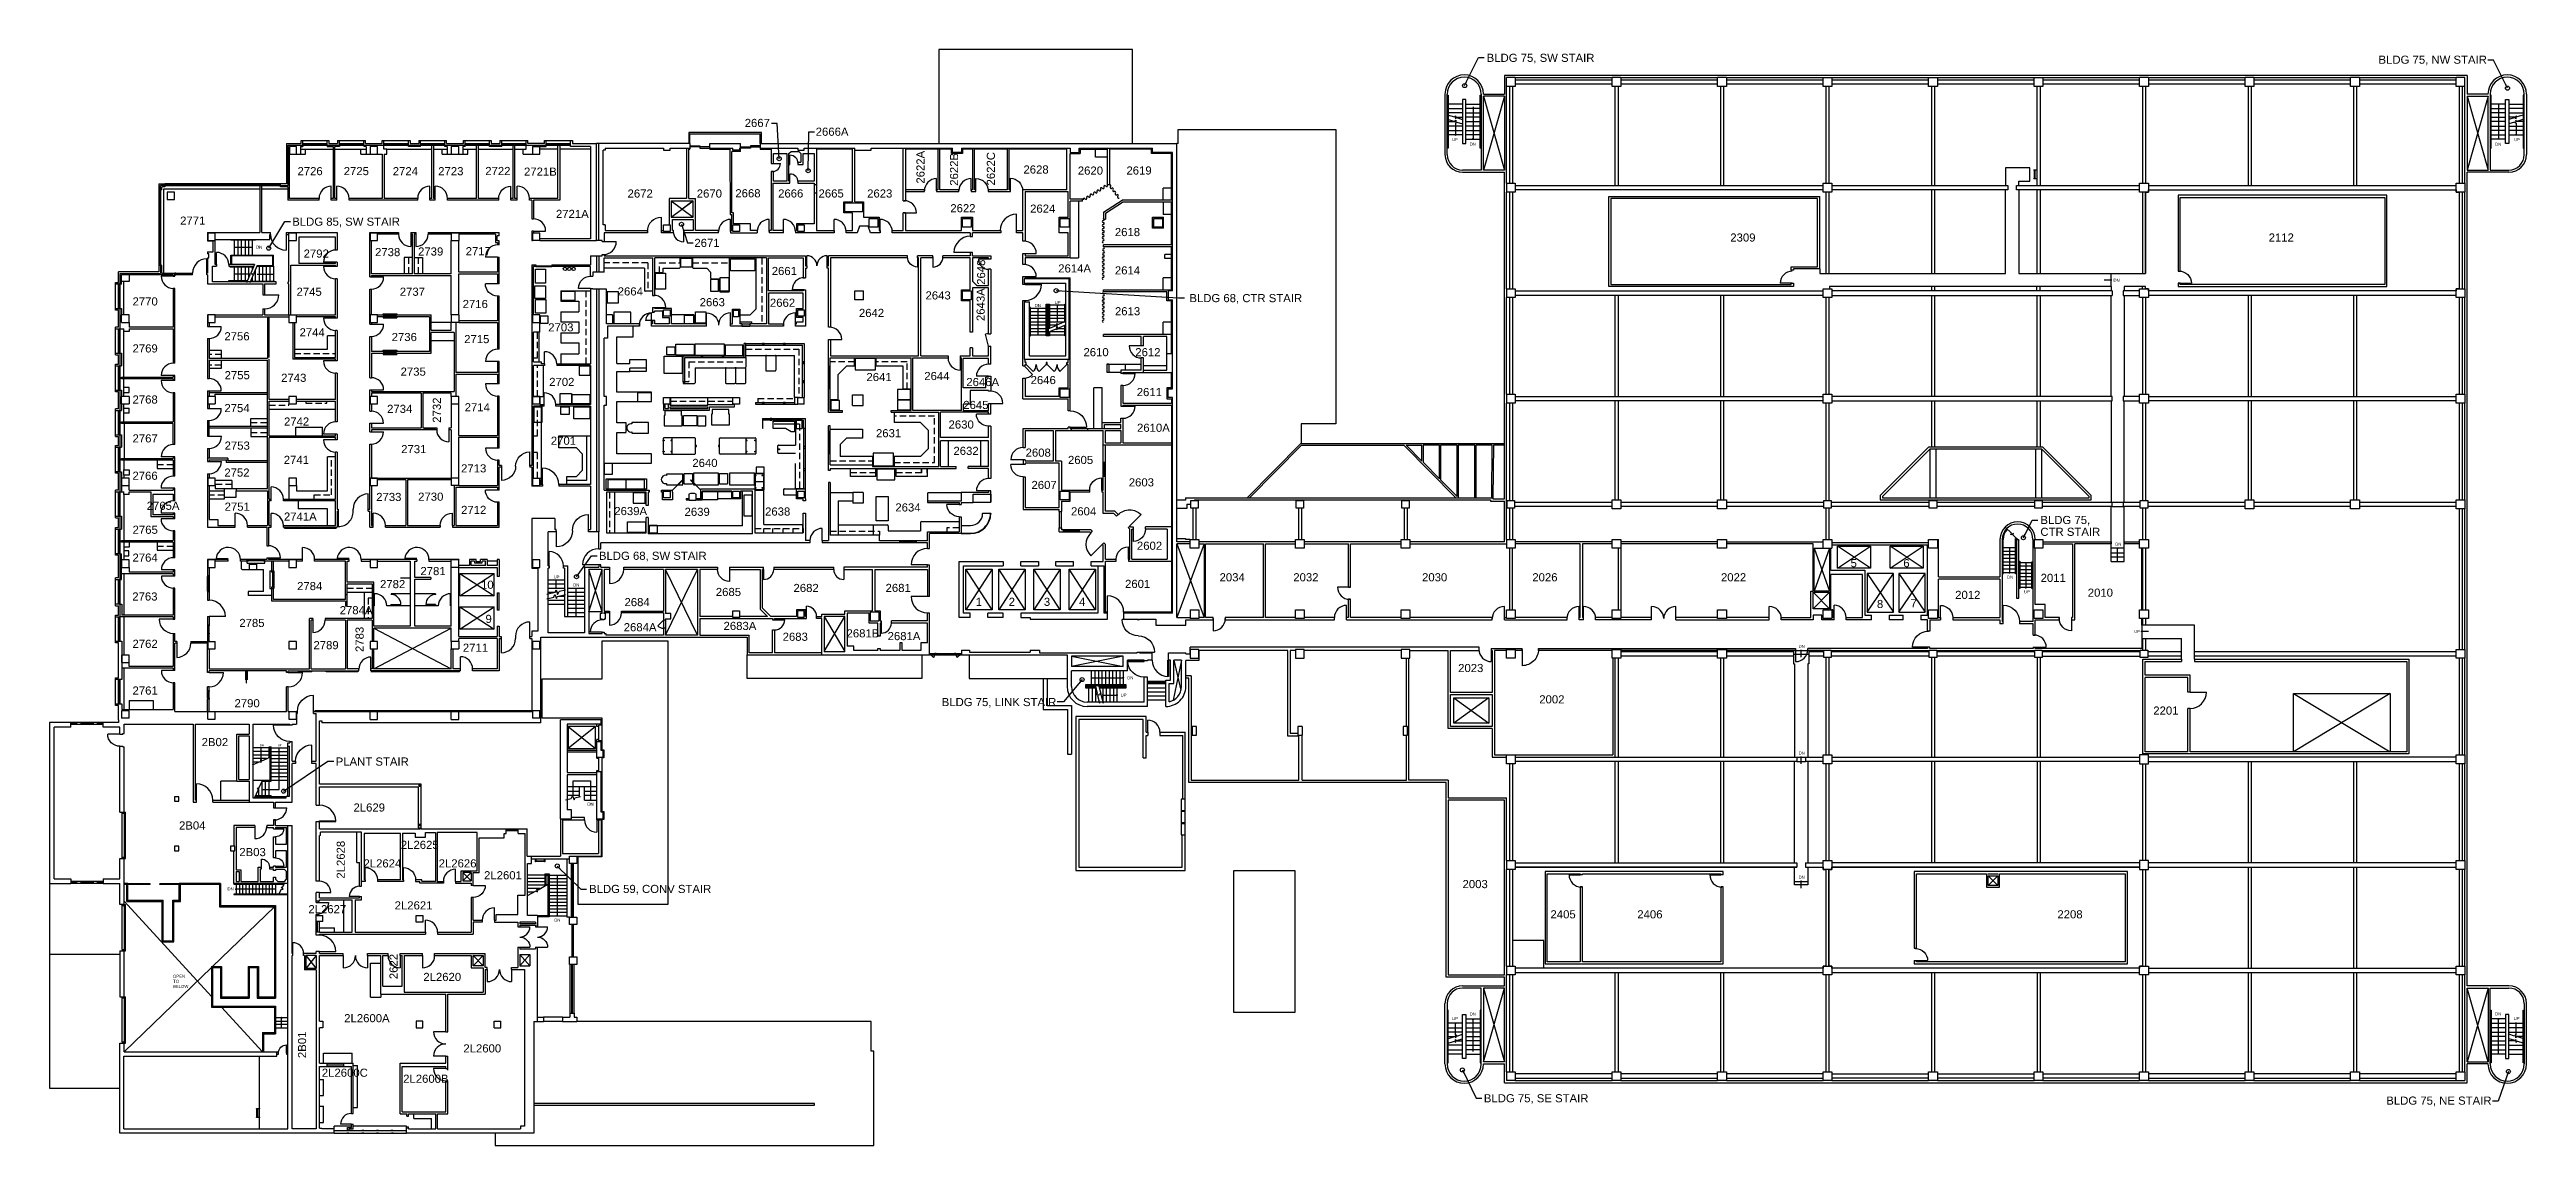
# Model space of a CAD drawing. Header units: inches. Extents: x 338 to 7662, y 1527 to 4766.
import ezdxf

# ---------------------------------------------------------------- set-up
doc = ezdxf.new("R2010")
doc.units = ezdxf.units.IN
doc.header["$LTSCALE"] = 150
doc.header["$MEASUREMENT"] = 0
for name, pattern in [('DASHED', [0.75, 0.5, -0.25]), ('DASHED2', [0.375, 0.25, -0.125]), ('HIDDEN', [0.375, 0.25, -0.125]), ('HIDDEN2', [0.1875, 0.125, -0.0625])]:
    doc.linetypes.add(name, pattern=pattern)
doc.layers.get('0').update_dxf_attribs({"linetype": 'CONTINUOUS'})
for name, color, linetype in [('A-ANNO-TEXT', 4, 'CONTINUOUS'), ('A-ANNO-TEXT-STAIR', 4, 'CONTINUOUS'), ('A-ANNO-TX192', 4, 'CONTINUOUS'), ('A-COLS', 5, 'CONTINUOUS'), ('A-DOOR', 2, 'CONTINUOUS'), ('A-FLOR-BEAM', 1, 'CONTINUOUS'), ('A-FLOR-CASE', 3, 'CONTINUOUS'), ('A-FLOR-CASE-UPPR', 3, 'HIDDEN2'), ('A-FLOR-EVTR', 2, 'CONTINUOUS'), ('A-FLOR-HRAL', 1, 'CONTINUOUS'), ('A-FLOR-STRS', 2, 'CONTINUOUS'), ('A-FLOR-TPTN', 1, 'CONTINUOUS'), ('A-FURN-EQUIP', 3, 'CONTINUOUS'), ('A-GLAZ', 2, 'CONTINUOUS'), ('A-GLAZ-SILL', 1, 'CONTINUOUS'), ('A-GLAZ-VENT', 2, 'DASHED2'), ('A-ROOF-LEVL-MED', 2, 'CONTINUOUS'), ('A-ROOF-LEVL-THICK', 3, 'CONTINUOUS'), ('A-SHFT', 1, 'CONTINUOUS'), ('A-WALL-FULL', 6, 'CONTINUOUS'), ('A-WALL-PRHT', 3, 'CONTINUOUS')]:
    doc.layers.add(name, color=color, linetype=linetype)
doc.styles.add('ARIAL', font='arial.ttf')
doc.styles.get("Standard").update_dxf_attribs({"font": 'simplex'})
doc.dimstyles.new('DIM-96', dxfattribs={"dimscale": 96, "dimtxt": 0.18, "dimasz": 0.09375, "dimexe": 0.18, "dimexo": 0.0625, "dimgap": 0.09, "dimtad": 0, "dimtih": 1, "dimtoh": 1, "dimdec": 4, "dimzin": 0, "dimdsep": 46, "dimlunit": 4, "dimtxsty": 'Standard', "dimblk": 'ARCHTICK', "dimcen": 0.09, "dimadec": 0, "dimazin": 0, "dimtfac": 1, "dimtdec": 4, "dimtofl": 0, "dimtmove": 2, "dimatfit": 3, "dimfxl": 1, "dimtolj": 1, "dimtzin": 0, "dimarcsym": 0})
doc.dimstyles.new('DIM1-4', dxfattribs={"dimscale": 48, "dimtxt": 0.09375, "dimasz": 0.125, "dimexe": 0.125, "dimexo": 0.09375, "dimgap": 0, "dimtad": 1, "dimdec": 6, "dimzin": 7, "dimdsep": 46, "dimlunit": 4, "dimtxsty": 'Standard', "dimsah": 1, "dimcen": 2.25, "dimdle": 1.5, "dimadec": 0, "dimazin": 0, "dimtfac": 1, "dimtdec": 6, "dimtix": 1, "dimtofl": 0, "dimtmove": 2, "dimatfit": 3, "dimfxl": 1, "dimtolj": 1, "dimtzin": 3, "dimarcsym": 0})

msp = doc.modelspace()

# ---------------------------------------------------------------- texts
at = {"layer": 'A-ANNO-TEXT', "style": 'ARIAL'}
for s, p in [('DN', (6440.7, 4079.8)), ('DN', (6445.8, 3299.8)), ('DN', (6125.7, 3202)), ('UP', (6175.7, 3158.8)), ('DN', (5509.8, 2997.6)), ('UP', (6501.5, 3041.8)), ('DN', (5509.8, 2682.3)), ('DN', (5509.8, 2315.1))]:
    msp.add_text(s, height=9, dxfattribs=at).set_placement(p)
for s, insert, char_height, width, attachment_point in [('UP', (4493.3, 4504.4), 9, 30.516, 2), ('DN', (4546.1, 4491.1), 9, 29.061, 2), ('DN', (7578.3, 4490.8), 9, 30.5, 2), ('UP', (7633.8, 4504.3), 9, 30.5, 2), ('DN', (957.3, 4177.6), 9, 47.75, 8), ('DN', (3259.9, 4005.3), 9, 47.75, 8), ('UP', (3318.4, 4013.9), 9, 47.75, 8), ('UP', (1827.9, 3211.9), 9, 18.062, 1), ('DN', (1886.1, 3187.9), 9, 18.062, 1), ('UP', (3513.5, 2853.2), 9, 30.516, 8), ('DN', (3533.4, 2904.7), 9, 29.061, 8), ('DN', (959.1, 2712.6), 6, 10, 1), ('UP', (1012.3, 2712.6), 6, 9.985, 1), ('DN', (1928, 2540.5), 9, 18.062, 1), ('DN', (872.7, 2280.7), 9, 29.061, 8), ('DN', (1830.2, 2197.7), 9, 18.062, 1), ('OPEN TO BELOW', (702.7, 2031.5), 9, 18.062, 1), ('UP', (4493.3, 1897.6), 9, 30.516, 8), ('DN', (4546.1, 1910.9), 9, 29.061, 8), ('DN', (7578.3, 1911.2), 9, 30.5, 8), ('UP', (7632.7, 1897.6), 9, 30.516, 8)]:
    msp.add_mtext(s, dxfattribs=dict(at, insert=insert, char_height=char_height, width=width, attachment_point=attachment_point))
at = {"layer": 'A-ANNO-TEXT-STAIR', "style": 'ARIAL'}
for s, p in [('BLDG 75, SW STAIR', (4587.3, 4729.6)), ('BLDG 75, NW STAIR', (7224.5, 4724.1)), ('BLDG 85, SW STAIR', (1055.2, 4245.3)), ('BLDG 68, CTR STAIR', (3708.1, 4019.4)), ('BLDG 75,', (6224.7, 3363.6)), ('CTR STAIR', (6224.7, 3328.7)), ('BLDG 68, SW STAIR ', (1962.2, 3257.8)), ('5', (5663.3, 3236)), ('6', (5819.3, 3236)), ('10', (1613.5, 3172.3)), ('9', (1626.7, 3071.4)), ('1', (3076.3, 3121.8)), ('2', (3173.8, 3121.8)), ('3', (3277.8, 3121.8)), ('4', (3381.8, 3121.8)), ('8', (5741.3, 3115.3)), ('7', (5840.8, 3117.3)), ('BLDG 75, LINK STAIR', (2975.7, 2825.5)), ('PLANT STAIR', (1183.7, 2649.6)), ('BLDG 59, CONV STAIR ', (1933, 2273.1)), ('BLDG 75, SE STAIR', (4578.9, 1654.5)), ('BLDG 75, NE STAIR', (7247.5, 1647.5))]:
    msp.add_text(s, height=24, dxfattribs=at).set_placement(p)
at = {"layer": 'A-ANNO-TX192', "style": 'ARIAL'}
for s, p in [('2667', (2393.2, 4537.1)), ('2666A', (2603.1, 4511.2)), ('2726', (1070.7, 4394.7)), ('2725', (1207.4, 4394.8)), ('2724', (1352.4, 4394.5)), ('2723', (1486.9, 4394.5)), ('2722', (1626, 4395.1)), ('2721B', (1740.5, 4393.2)), ('2628', (3217.4, 4399.5)), ('2620', (3378.2, 4396.3)), ('2619', (3522, 4396.6)), ('2672', (2046.8, 4328.5)), ('2670', (2251.4, 4328.5)), ('2668', (2365.5, 4329.3)), ('2666', (2492, 4328.7)), ('2665', (2611.5, 4328.7)), ('2623', (2755.2, 4328.7)), ('2771', (723.6, 4248.4)), ('2721A', (1835, 4268.3)), ('2622', (3001.2, 4285.1)), ('2624', (3237.2, 4283.9)), ('2792', (1088.8, 4151)), ('2738', (1300.1, 4155.4)), ('2739', (1427.2, 4157.2)), ('2717', (1568.1, 4158)), ('2671', (2244.4, 4182.6)), ('2618', (3487.7, 4214.6)), ('2309', (5307.7, 4198.5)), ('2112', (6899.7, 4198.5)), ('2661', (2473.2, 4099.6)), ('2614A', (3320.3, 4107.2)), ('2614', (3487.8, 4101.4)), ('2770', (582.9, 4009.6)), ('2745', (1067.9, 4038.2)), ('2737', (1373.2, 4038.3)), ('2664', (2017.6, 4039.2)), ('2663', (2260, 4007.3)), ('2662', (2467.7, 4005.7)), ('2643', (2927.8, 4027.4)), ('2716', (1559.1, 4002)), ('2703', (1812.2, 3933)), ('2642', (2730.9, 3975.6)), ('2613', (3488, 3980.6)), ('2769', (582.9, 3870.7)), ('2756', (854.6, 3906.6)), ('2744', (1076.9, 3918.3)), ('2736', (1349.2, 3904.4)), ('2715', (1563.6, 3898.3)), ('2610', (3394.9, 3859.6)), ('2612', (3548.2, 3859.6)), ('2755', (855.2, 3791.6)), ('2735', (1375.6, 3802.1)), ('2641', (2753.2, 3786.2)), ('2644', (2924.2, 3789.1)), ('2768', (582.9, 3719.7)), ('2743', (1022.4, 3783.9)), ('2702', (1815, 3771.7)), ('2646A', (3048.5, 3771.3)), ('2646', (3238.6, 3777.2)), ('2611', (3552.5, 3741.7)), ('2754', (854.6, 3694.3)), ('2742', (1030.8, 3654.6)), ('2734', (1335.7, 3692)), ('2714', (1565.1, 3696.7)), ('2630', (2996, 3645.8)), ('2645', (3039.5, 3703.6)), ('2767', (582.9, 3604.8)), ('2753', (855.2, 3583.5)), ('2731', (1377.3, 3573.1)), ('2701', (1819.8, 3597.9)), ('2631', (2781.4, 3620.1)), ('2632', (3010.4, 3567.9)), ('2610A', (3553.3, 3636.2)), ('2766', (582.7, 3494.4)), ('2752', (854.4, 3503.8)), ('2741', (1030.1, 3541.3)), ('2713', (1554.5, 3516.2)), ('2640', (2238.3, 3532.3)), ('2608', (3223.8, 3562.7)), ('2605', (3349.1, 3541.1)), ('2733', (1303.5, 3431.7)), ('2730', (1427.5, 3432.5)), ('2607', (3241.2, 3467.1)), ('2603', (3528.9, 3474.8)), ('2765A', (624.8, 3405.6)), ('2751', (855.2, 3403)), ('2741A', (1030.6, 3373.7)), ('2712', (1554.5, 3393.4)), ('2639A', (2007.5, 3390)), ('2639', (2215.3, 3387.8)), ('2638', (2453.4, 3388.6)), ('2634', (2838.7, 3400.7)), ('2604', (3358.1, 3389.2)), ('2765', (583.1, 3334.8)), ('2602', (3553, 3287.5)), ('2764', (582.8, 3252.4)), ('2781', (1434.2, 3212.6)), ('2763', (582.2, 3137.5)), ('2784', (1069.5, 3168.3)), ('2782', (1314.8, 3174.1)), ('2685', (2307.8, 3150.9)), ('2682', (2537.5, 3162.7)), ('2681', (2809.7, 3162.8)), ('2601', (3517.9, 3174.7)), ('2034', (3797.4, 3194.3)), ('2032', (4015.4, 3194.3)), ('2030', (4396.1, 3194.3)), ('2026', (4722.2, 3194.3)), ('2022', (5280.1, 3194.3)), ('2012', (5972.6, 3142.2)), ('2011', (6225.4, 3192.6)), ('2010', (6364.7, 3148.8)), ('2785', (898.7, 3059.3)), ('2784A', (1195.5, 3097)), ('2684', (2037.7, 3120.9)), ('2762', (582.8, 2997.7)), ('2789', (1117.9, 2993.7)), ('2711', (1559.7, 2986.1)), ('2684A', (2035.4, 3046.7)), ('2683A', (2330.6, 3050.5)), ('2683', (2505.4, 3018.5)), ('2681B', (2694.3, 3028.6)), ('2681A', (2815.8, 3020.4)), ('2023', (4502.9, 2926.1)), ('2761', (582.9, 2859.5)), ('2002', (4742.8, 2833.5)), ('2790', (884.5, 2822)), ('2201', (6558.5, 2800.4)), ('2B02', (787.3, 2707.1)), ('2B04', (720.4, 2460.7)), ('2L2625', (1376.3, 2403.5)), ('2B03', (898.7, 2382)), ('2L2624', (1265.8, 2348.6)), ('2L2626', (1488.2, 2348.7)), ('2L2601', (1622.4, 2313.6)), ('2003', (4515.9, 2287.5)), ('2L2627', (1102.9, 2213.3)), ('2L2621', (1358, 2224.5)), ('2405', (4775.9, 2198.1)), ('2406', (5032.6, 2198.1)), ('2208', (6274.9, 2198.1)), ('2L2620', (1442.8, 2013.1)), ('2L2600A', (1208.9, 1891.1)), ('2L2600', (1561.2, 1801.8)), ('2L2600C', (1142.7, 1730)), ('2L2600B', (1383.2, 1712.1))]:
    msp.add_text(s, height=24, dxfattribs=at).set_placement(p)
for s, p in [('2622A', (2925, 4369.7)), ('2622B', (3024.2, 4363.5)), ('2622C', (3133.1, 4364.4)), ('2648', (3104.2, 4070.7)), ('2643A', (3102.8, 3963.5)), ('2732', (1494.7, 3663)), ('2783', (1266.3, 2985.3)), ('2L2628', (1210.6, 2315.5)), ('2622', (1366.7, 2018.5)), ('2B01', (1096.2, 1785.2))]:
    msp.add_text(s, height=24, rotation=90, dxfattribs=at).set_placement(p)
at = {"layer": 'A-ANNO-TX192', "insert": (1282.9, 2537.9), "char_height": 24, "width": 109.44, "attachment_point": 2, "line_spacing_factor": 0.938532, "style": 'ARIAL'}
msp.add_mtext('\\fArial|b0|i0|c0|p34|;2L629', dxfattribs=at)

# ---------------------------------------------------------------- blocks, each defined once
blk = doc.blocks.new('LDOOR', base_point=(5988, 1992))
blk.add_line((5988, 1992), (5988, 2004))
blk.add_arc((5988, 1992), 12, 0, 90)
blk = doc.blocks.new('RDOOR', base_point=(6216, 3180))
blk.add_line((6216, 3180), (6216, 3192))
blk.add_arc((6216, 3180), 12, 90, 180)
blk = doc.blocks.new('PRDOOR', base_point=(5436, 2028))
for p, q in [((5424, 2028), (5424, 2040)), ((5448, 2028), (5448, 2040))]:
    blk.add_line(p, q)
for centre, start, end in [((5424, 2028), 0, 90), ((5448, 2028), 90, 180)]:
    blk.add_arc(centre, 12, start, end)
blk = doc.blocks.new('TSTDOOR')
blk.add_line((0, 0), (0, 1))
blk.add_arc((0, 0), 1, 0, 90)
blk = doc.blocks.new('dr-36')
blk.add_line((0, 0), (0, 36.1))
blk.add_arc((-0.1, 0), 36.1, 0.06887, 89.83373)
blk = doc.blocks.new('dr-48')
blk.add_line((0, 0), (0, 48))
blk.add_arc((-0.1, 0), 48.1, 0.04232, 89.90518)
blk = doc.blocks.new('_ArchTick')
at = {"color": 0, "linetype": 'ByBlock', "const_width": 0.15}
blk.add_lwpolyline([(-0.5, -0.5), (0.5, 0.5)], dxfattribs=at)
blk = doc.blocks.new('dr-32')
blk.add_line((0, 0), (0, 32.1))
blk.add_arc((-0.1, 0), 32.1, 0.06887, 89.83373)
blk = doc.blocks.new('dr-30')
blk.add_line((0, 0), (0, 30.1))
blk.add_arc((-0.1, 0), 30.1, 0.06887, 89.83373)
blk = doc.blocks.new('dr-42')
blk.add_line((0, 0), (0, 42.1))
blk.add_arc((-0.1, -0.1), 42.1, 0.06887, 89.83373)
blk = doc.blocks.new('48-dr')
blk.add_lwpolyline([(0, 48), (2, 48), (2, 0), (0, 0)], close=True)
blk.add_arc((-0.1, 0), 48.1, 0.04232, 87.52103)

# ---------------------------------------------------------------- linework, layer by layer
at = {"layer": 'A-ANNO-TEXT'}
for p, q in [((6973, 2863), (7259, 2690.8)), ((7259, 2863), (6973, 2690.8)), ((558.5, 2249.1), (816.5, 1967.5)), ((1002.8, 2232.5), (819.7, 2055.7)), ((816.5, 2052.6), (558.5, 1803.5)), ((845.6, 1935.7), (966.8, 1803.5))]:
    msp.add_line(p, q, dxfattribs=at)
at = {"layer": 'A-ANNO-TEXT', "linetype": 'Continuous'}
for points in [[(4470.9, 4573.4), (4492, 4566.9), (4494.7, 4570.4), (4495.1, 4561.6), (4497.7, 4565.1), (4516, 4559.5)], [(4470.9, 4560.4), (4493.1, 4553.5), (4495.8, 4557), (4496.2, 4548.2), (4498.9, 4551.7), (4516, 4546.4)], [(7655.1, 4573.4), (7634, 4566.9), (7631.3, 4570.4), (7630.9, 4561.6), (7628.3, 4565.1), (7610, 4559.5)], [(7655.1, 4560.4), (7632.9, 4553.5), (7630.2, 4557), (7629.8, 4548.2), (7627.1, 4551.7), (7610, 4546.4)], [(943.2, 4130.5), (932.3, 4105.3), (935.5, 4102.3), (926.8, 4102.7), (930, 4099.7), (920, 4076.5)], [(951.6, 4127.4), (942.1, 4105.3), (945.3, 4102.3), (936.5, 4102.7), (939.7, 4099.7), (929.8, 4076.5)], [(3291, 3940.7), (3314, 3950.6), (3317, 3947.4), (3316.5, 3956.1), (3319.5, 3952.9), (3342.8, 3962.9)], [(3291, 3930.7), (3314, 3940.5), (3317, 3937.3), (3316.5, 3946.1), (3319.5, 3942.9), (3342.8, 3952.8)], [(6161.5, 3313.8), (6143.3, 3332), (6145.1, 3335.9), (6137.2, 3332.2), (6139, 3336.2), (6120.8, 3354.4)], [(3430.3, 2884.4), (3435.6, 2862.4), (3431.9, 2860), (3440.6, 2859), (3436.9, 2856.6), (3442.2, 2834.6)], [(3440.8, 2884.4), (3446.1, 2862.4), (3442.4, 2860), (3451.1, 2859), (3447.4, 2856.6), (3452.7, 2834.6)], [(1015.8, 2270), (1023.6, 2284.9), (1028, 2284.3), (1022.1, 2290.8), (1026.4, 2290.2), (1032, 2300.7)], [(4470.9, 1841.6), (4493.1, 1848.5), (4495.8, 1845), (4496.2, 1853.8), (4498.9, 1850.3), (4516, 1855.6)], [(4470.9, 1828.6), (4492, 1835.1), (4494.7, 1831.6), (4495.1, 1840.4), (4497.7, 1836.9), (4516, 1842.5)], [(7655.1, 1841.6), (7632.9, 1848.5), (7630.2, 1845), (7629.8, 1853.8), (7627.1, 1850.3), (7610, 1855.6)], [(7655.1, 1828.6), (7634, 1835.1), (7631.3, 1831.6), (7630.9, 1840.4), (7628.3, 1836.9), (7610, 1842.5)]]:
    msp.add_lwpolyline(points, dxfattribs=at)
at = {"layer": 'A-ANNO-TEXT'}
for points, const_width in [([(4494.9, 4515.5, 1), (4494.9, 4512.5, 1)], 3), ([(4546.9, 4504, 1), (4546.9, 4501, 1)], 3), ([(7579.1, 4504, -1), (7579.1, 4501, -1)], 3), ([(7631.1, 4515.5, -1), (7631.1, 4512.5, -1)], 3), ([(6433.5, 4086.5, 1), (6433.5, 4083.5, 1)], 3), ([(3259.9, 4000.5, 1), (3262.9, 4000.5, 1)], 3), ([(3316.9, 4010.2, 1), (3319.9, 4010.2, 1)], 3), ([(6451.5, 3292, 1), (6454.5, 3292, 1)], 3), ([(6131.4, 3219.8, 1), (6134.4, 3219.8, 1)], 3), ([(6180.1, 3175.8, 1), (6183.1, 3175.8, 1)], 3), ([(6524.5, 3045, 1), (6524.5, 3048, 1)], 3), ([(5515.5, 2989.7, 1), (5518.5, 2989.7, 1)], 3), ([(3492.5, 2858, 1), (3495.5, 2858, 1)], 3), ([(3511, 2909.5, 1), (3514, 2909.5, 1)], 3), ([(964.4, 2702, -1), (962.4, 2702, -1)], 2), ([(1015.6, 2702, 1), (1017.6, 2702, 1)], 2), ([(5515.5, 2674.5, 1), (5518.5, 2674.5, 1)], 3), ([(1936.1, 2547.8, 1), (1939.1, 2547.8, 1)], 3), ([(887.5, 2284.5, 1), (890.5, 2284.5, 1)], 3), ([(5515.5, 2307.2, 1), (5518.5, 2307.2, 1)], 3), ([(1837.5, 2206, 1), (1840.5, 2206, 1)], 3), ([(1022.3, 1904.2, 1), (1025.3, 1904.2, 1)], 3), ([(4494.9, 1886.5, -1), (4494.9, 1889.5, -1)], 3), ([(4546.9, 1898, -1), (4546.9, 1901, -1)], 3), ([(7579.1, 1898, 1), (7579.1, 1901, 1)], 3), ([(7631.1, 1886.5, 1), (7631.1, 1889.5, 1)], 3)]:
    msp.add_lwpolyline(points, format="xyb", close=True, dxfattribs=dict(at, const_width=const_width))
msp.add_lwpolyline([(938, 2652.4), (959.9, 2661.8), (962.9, 2658.6), (962.4, 2667.4), (965.4, 2664.2), (990, 2674.9)], dxfattribs=at)
at = {"layer": 'A-COLS'}
for p, q in [((4672, 4683), (4646, 4683)), ((4646, 4657), (4646, 4683)), ((4672, 4657), (4646, 4657)), ((4672, 4683), (4672, 4657)), ((4958, 4657), (4958, 4683)), ((4984, 4683), (4958, 4683)), ((4984, 4657), (4958, 4657)), ((4984, 4683), (4984, 4657)), ((5270, 4657), (5270, 4683)), ((5296, 4683), (5270, 4683)), ((5296, 4657), (5270, 4657)), ((5296, 4683), (5296, 4657)), ((5582, 4657), (5582, 4683)), ((5582, 4683), (5608, 4683)), ((5608, 4657), (5582, 4657)), ((5608, 4683), (5608, 4657)), ((5894, 4657), (5894, 4683)), ((5894, 4683), (5920, 4683)), ((5920, 4657), (5894, 4657)), ((5920, 4683), (5920, 4657)), ((6206, 4657), (6206, 4683)), ((6206, 4683), (6232, 4683)), ((6232, 4657), (6206, 4657)), ((6232, 4683), (6232, 4657)), ((6518, 4657), (6518, 4683)), ((6544, 4683), (6518, 4683)), ((6544, 4657), (6518, 4657)), ((6544, 4683), (6544, 4657)), ((6830, 4657), (6830, 4683)), ((6856, 4683), (6830, 4683)), ((6856, 4657), (6830, 4657)), ((6856, 4683), (6856, 4657)), ((7142, 4657), (7142, 4683)), ((7168, 4683), (7142, 4683)), ((7168, 4657), (7142, 4657)), ((7168, 4683), (7168, 4657)), ((7454, 4657), (7454, 4683)), ((7480, 4683), (7454, 4683)), ((7480, 4657), (7454, 4657)), ((7480, 4657), (7480, 4683)), ((1067.5, 4479), (1047.5, 4479)), ((1047.5, 4479), (1047.5, 4457)), ((1067.5, 4457), (1067.5, 4479)), ((1285.5, 4479), (1285.5, 4457)), ((1307.5, 4479), (1285.5, 4479)), ((1307.5, 4457), (1307.5, 4479)), ((1525.5, 4479), (1525.5, 4457)), ((1547.5, 4479), (1525.5, 4479)), ((1547.5, 4457), (1547.5, 4479)), ((1765.5, 4479), (1765.5, 4457)), ((1787.5, 4479), (1765.5, 4479)), ((1787.5, 4457), (1787.5, 4479)), ((1047.5, 4457), (1067.5, 4457)), ((1285.5, 4457), (1307.5, 4457)), ((1525.5, 4457), (1547.5, 4457)), ((1765.5, 4457), (1787.5, 4457)), ((685.5, 4344.5), (685.5, 4322.5)), ((707.5, 4344.5), (685.5, 4344.5)), ((685.5, 4322.5), (707.5, 4322.5)), ((707.5, 4322.5), (707.5, 4344.5)), ((4646, 4371), (4672, 4371)), ((4646, 4371), (4646, 4345)), ((4672, 4345), (4646, 4345)), ((4672, 4371), (4672, 4345)), ((5582, 4345), (5582, 4371)), ((5582, 4371), (5608, 4371)), ((5608, 4345), (5582, 4345)), ((5608, 4371), (5608, 4345)), ((6518, 4371), (6544, 4371)), ((6518, 4345), (6518, 4371)), ((6544, 4345), (6518, 4345)), ((6544, 4371), (6544, 4345)), ((7454, 4345), (7454, 4371)), ((7454, 4371), (7480, 4371)), ((7480, 4345), (7454, 4345)), ((7480, 4371), (7480, 4345)), ((2761, 4241), (2761, 4267)), ((2761, 4267), (2787, 4267)), ((2787, 4267), (2787, 4241)), ((3037.3, 4267), (3063.3, 4267)), ((3037.3, 4241), (3037.3, 4267)), ((3063.3, 4267), (3063.3, 4241)), ((3326.5, 4267), (3352.5, 4267)), ((3326.5, 4241), (3326.5, 4267)), ((3352.5, 4267), (3352.5, 4241)), ((3602.8, 4241), (3602.8, 4267)), ((3602.8, 4267), (3628.8, 4267)), ((3628.8, 4267), (3628.8, 4241)), ((827.5, 4223.5), (805.5, 4223.5)), ((805.5, 4223.5), (805.5, 4201.5)), ((805.5, 4201.5), (827.5, 4201.5)), ((827.5, 4201.5), (827.5, 4223.5)), ((1067.5, 4223.5), (1045.5, 4223.5)), ((1045.5, 4201.5), (1045.5, 4223.5)), ((1045.5, 4201.5), (1067.5, 4201.5)), ((1067.5, 4201.5), (1067.5, 4223.5)), ((1285.5, 4223.5), (1285.5, 4201.5)), ((1307.5, 4223.5), (1285.5, 4223.5)), ((1285.5, 4201.5), (1307.5, 4201.5)), ((1307.5, 4201.5), (1307.5, 4223.5)), ((1547.5, 4223.5), (1525.5, 4223.5)), ((1525.5, 4223.5), (1525.5, 4201.5)), ((1525.5, 4201.5), (1547.5, 4201.5)), ((1547.5, 4223.5), (1547.5, 4201.5)), ((1765.5, 4223.5), (1765.5, 4201.5)), ((1787.5, 4223.5), (1765.5, 4223.5)), ((1787.5, 4201.5), (1765.5, 4201.5)), ((1787.5, 4201.5), (1787.5, 4223.5)), ((2153.3, 4228), (2153.3, 4247.5)), ((2153.3, 4247.5), (2172.8, 4247.5)), ((2172.8, 4228), (2153.3, 4228)), ((2172.8, 4247.5), (2172.8, 4228)), ((2358, 4247.5), (2377.5, 4247.5)), ((2358, 4228), (2358, 4247.5)), ((2377.5, 4228), (2358, 4228)), ((2377.5, 4247.5), (2377.5, 4228)), ((2549.8, 4228), (2549.8, 4247.5)), ((2549.8, 4247.5), (2569.3, 4247.5)), ((2569.3, 4228), (2549.8, 4228)), ((2569.3, 4247.5), (2569.3, 4228)), ((2787, 4241), (2761, 4241)), ((3063.3, 4241), (3037.3, 4241)), ((3352.5, 4241), (3326.5, 4241)), ((3628.8, 4241), (3602.8, 4241)), ((550.5, 4080.5), (550.5, 4100.5)), ((572.5, 4100.5), (550.5, 4100.5)), ((572.5, 4080.5), (550.5, 4080.5)), ((572.5, 4100.5), (572.5, 4080.5)), ((2718.8, 4026.5), (2718.8, 4052.5)), ((2718.8, 4052.5), (2744.8, 4052.5)), ((2744.8, 4026.5), (2744.8, 4052.5)), ((3037.3, 4052.5), (3063.3, 4052.5)), ((3037.3, 4026.5), (3037.3, 4052.5)), ((3063.3, 4052.5), (3063.3, 4026.5)), ((4646, 4059), (4672, 4059)), ((4646, 4059), (4646, 4033)), ((4672, 4033), (4646, 4033)), ((4672, 4059), (4672, 4033)), ((5582, 4033), (5582, 4059)), ((5582, 4059), (5608, 4059)), ((5608, 4033), (5582, 4033)), ((5608, 4059), (5608, 4033)), ((6518, 4059), (6544, 4059)), ((6518, 4033), (6518, 4059)), ((6544, 4033), (6518, 4033)), ((6544, 4059), (6544, 4033)), ((7454, 4033), (7454, 4059)), ((7454, 4059), (7480, 4059)), ((7480, 4033), (7454, 4033)), ((7480, 4059), (7480, 4033)), ((572.5, 3981.5), (550.5, 3981.5)), ((550.5, 3959.5), (550.5, 3981.5)), ((550.5, 3959.5), (572.5, 3959.5)), ((572.5, 3959.5), (572.5, 3981.5)), ((805.5, 3981.5), (805.5, 3959.5)), ((827.5, 3981.5), (805.5, 3981.5)), ((805.5, 3959.5), (827.5, 3959.5)), ((827.5, 3959.5), (827.5, 3981.5)), ((1045.5, 3981.5), (1045.5, 3959.5)), ((1045.5, 3981.5), (1067.5, 3981.5)), ((1045.5, 3959.5), (1067.5, 3959.5)), ((1067.5, 3959.5), (1067.5, 3981.5)), ((1285.5, 3981.5), (1285.5, 3959.5)), ((1307.5, 3981.5), (1285.5, 3981.5)), ((1285.5, 3959.5), (1307.5, 3959.5)), ((1307.5, 3959.5), (1307.5, 3981.5)), ((1547.5, 3981.5), (1525.5, 3981.5)), ((1525.5, 3981.5), (1525.5, 3959.5)), ((1547.5, 3959.5), (1525.5, 3959.5)), ((1547.5, 3981.5), (1547.5, 3959.5)), ((1787.5, 3981.5), (1765.5, 3981.5)), ((1765.5, 3981.5), (1765.5, 3959.5)), ((1765.5, 3959.5), (1787.5, 3959.5)), ((1787.5, 3959.5), (1787.5, 3981.5)), ((2153.3, 3977.8), (2153.3, 3997.2)), ((2153.3, 3997.2), (2172.8, 3997.2)), ((2172.8, 3977.8), (2153.3, 3977.8)), ((2172.8, 3997.2), (2172.8, 3977.8)), ((2360.3, 3976.2), (2360.3, 3995.8)), ((2360.3, 3995.8), (2375.3, 3995.8)), ((2375.3, 3976.2), (2360.3, 3976.2)), ((2375.3, 3995.8), (2375.3, 3976.2)), ((2549.8, 3977.8), (2549.8, 3997.2)), ((2549.8, 3997.2), (2569.3, 3997.2)), ((2569.3, 3977.8), (2549.8, 3977.8)), ((2569.3, 3997.2), (2569.3, 3977.8)), ((2744.8, 4026.5), (2718.8, 4026.5)), ((3063.3, 4026.5), (3037.3, 4026.5)), ((572.5, 3740.5), (550.5, 3740.5)), ((550.5, 3718.5), (550.5, 3740.5)), ((572.5, 3740.5), (572.5, 3718.5)), ((805.5, 3740.5), (805.5, 3718.5)), ((827.5, 3740.5), (805.5, 3740.5)), ((827.5, 3740.5), (827.5, 3718.5)), ((1045.5, 3740.5), (1045.5, 3718.5)), ((1067.5, 3740.5), (1045.5, 3740.5)), ((1067.5, 3718.5), (1067.5, 3740.5)), ((1307.5, 3740.5), (1285.5, 3740.5)), ((1285.5, 3740.5), (1285.5, 3718.5)), ((1307.5, 3718.5), (1307.5, 3740.5)), ((1547.5, 3740.5), (1525.5, 3740.5)), ((1525.5, 3740.5), (1525.5, 3718.5)), ((1547.5, 3718.5), (1547.5, 3740.5)), ((1787.5, 3740.5), (1765.5, 3740.5)), ((1765.5, 3740.5), (1765.5, 3718.5)), ((1787.5, 3718.5), (1787.5, 3740.5)), ((2153.3, 3717.7), (2153.3, 3737.2)), ((2153.3, 3737.2), (2172.8, 3737.2)), ((2172.8, 3715.2), (2172.8, 3737.2)), ((2358, 3737.2), (2377.5, 3737.2)), ((2358, 3717.7), (2358, 3737.2)), ((2377.5, 3737.2), (2377.5, 3717.7)), ((2549.8, 3737.2), (2569.3, 3737.2)), ((2549.8, 3717.7), (2549.8, 3737.2)), ((2569.3, 3717.7), (2569.3, 3737.2)), ((3326.5, 3763.2), (3352.5, 3763.2)), ((3326.5, 3737.2), (3326.5, 3763.2)), ((3352.5, 3737.2), (3326.5, 3737.2)), ((3352.5, 3763.2), (3352.5, 3737.2)), ((4646, 3747), (4672, 3747)), ((4646, 3747), (4646, 3721)), ((4672, 3747), (4672, 3721)), ((5582, 3721), (5582, 3747)), ((5582, 3747), (5608, 3747)), ((5608, 3747), (5608, 3721)), ((6518, 3747), (6544, 3747)), ((6518, 3721), (6518, 3747)), ((6544, 3747), (6544, 3721)), ((7454, 3721), (7454, 3747)), ((7454, 3747), (7480, 3747)), ((7480, 3747), (7480, 3721)), ((550.5, 3718.5), (572.5, 3718.5)), ((805.5, 3718.5), (827.5, 3718.5)), ((1045.5, 3718.5), (1067.5, 3718.5)), ((1285.5, 3718.5), (1307.5, 3718.5)), ((1525.5, 3718.5), (1547.5, 3718.5)), ((1765.5, 3718.5), (1787.5, 3718.5)), ((2172.8, 3717.7), (2153.3, 3717.7)), ((2377.5, 3717.7), (2358, 3717.7)), ((2569.3, 3717.7), (2549.8, 3717.7)), ((4672, 3721), (4646, 3721)), ((5608, 3721), (5582, 3721)), ((6544, 3721), (6518, 3721)), ((7480, 3721), (7454, 3721)), ((572.5, 3499.5), (550.5, 3499.5)), ((550.5, 3499.5), (550.5, 3477.5)), ((550.5, 3477.5), (572.5, 3477.5)), ((572.5, 3477.5), (572.5, 3499.5)), ((827.5, 3499.5), (805.5, 3499.5)), ((805.5, 3499.5), (805.5, 3477.5)), ((805.5, 3477.5), (827.5, 3477.5)), ((827.5, 3477.5), (827.5, 3499.5)), ((1067.5, 3499.5), (1045.5, 3499.5)), ((1045.5, 3499.5), (1045.5, 3477.5)), ((1045.5, 3477.5), (1067.5, 3477.5)), ((1067.5, 3477.5), (1067.5, 3499.5)), ((1285.5, 3499.5), (1285.5, 3477.5)), ((1307.5, 3499.5), (1285.5, 3499.5)), ((1285.5, 3477.5), (1307.5, 3477.5)), ((1307.5, 3477.5), (1307.5, 3499.5)), ((1547.5, 3499.5), (1525.5, 3499.5)), ((1525.5, 3499.5), (1525.5, 3477.5)), ((1547.5, 3477.5), (1525.5, 3477.5)), ((1547.5, 3477.5), (1547.5, 3499.5)), ((1765.5, 3499.5), (1787.5, 3499.5)), ((1765.5, 3499.5), (1765.5, 3477.5)), ((1765.5, 3477.5), (1787.5, 3477.5)), ((1787.5, 3477.5), (1787.5, 3499.5)), ((2153.3, 3461), (2172.8, 3461)), ((2153.3, 3441.5), (2153.3, 3461)), ((2172.8, 3461), (2172.8, 3441.5)), ((2358, 3461), (2377.5, 3461)), ((2358, 3441.5), (2358, 3461)), ((2377.5, 3461), (2377.5, 3441.5)), ((2549.8, 3461), (2569.3, 3461)), ((2549.8, 3441.5), (2549.8, 3461)), ((2569.3, 3461), (2569.3, 3441.5)), ((3326.5, 3435), (3326.5, 3461)), ((3326.5, 3461), (3352.5, 3461)), ((3352.5, 3461), (3352.5, 3435)), ((2172.8, 3441.5), (2153.3, 3441.5)), ((2377.5, 3441.5), (2358, 3441.5)), ((2569.3, 3441.5), (2549.8, 3441.5)), ((3352.5, 3435), (3326.5, 3435)), ((4958, 3435), (4984, 3435)), ((4958, 3409), (4958, 3435)), ((4984, 3409), (4958, 3409)), ((4984, 3435), (4984, 3409)), ((5270, 3409), (5270, 3435)), ((5270, 3435), (5296, 3435)), ((5296, 3409), (5270, 3409)), ((5296, 3435), (5296, 3409)), ((6830, 3435), (6856, 3435)), ((6830, 3409), (6830, 3435)), ((6856, 3409), (6830, 3409)), ((6856, 3435), (6856, 3409)), ((7142, 3409), (7142, 3435)), ((7142, 3435), (7168, 3435)), ((7168, 3409), (7142, 3409)), ((7168, 3435), (7168, 3409)), ((7454, 3435), (7480, 3435)), ((7454, 3409), (7454, 3435)), ((7480, 3409), (7454, 3409)), ((7480, 3435), (7480, 3409)), ((3710, 3292), (3710, 3318)), ((3710, 3318), (3736, 3318)), ((3736, 3318), (3736, 3292)), ((4022, 3318), (4048, 3318)), ((4022, 3292), (4022, 3318)), ((4048, 3318), (4048, 3292)), ((4334, 3292), (4334, 3318)), ((4334, 3318), (4360, 3318)), ((4360, 3318), (4360, 3292)), ((4646, 3318), (4672, 3318)), ((4646, 3318), (4646, 3292)), ((4672, 3318), (4672, 3292)), ((4958, 3292), (4958, 3318)), ((4958, 3318), (4984, 3318)), ((4984, 3318), (4984, 3292)), ((5270, 3318), (5296, 3318)), ((5270, 3292), (5270, 3318)), ((5296, 3318), (5296, 3292)), ((5582, 3292), (5582, 3318)), ((5582, 3318), (5608, 3318)), ((5608, 3318), (5608, 3292)), ((5894, 3318), (5920, 3318)), ((5894, 3292), (5894, 3318)), ((5920, 3318), (5920, 3292)), ((6206, 3318), (6232, 3318)), ((6206, 3318), (6206, 3292)), ((6232, 3318), (6232, 3292)), ((6518, 3318), (6544, 3318)), ((6518, 3292), (6518, 3318)), ((6544, 3318), (6544, 3292)), ((572.5, 3257.5), (550.5, 3257.5)), ((550.5, 3257.5), (550.5, 3235.5)), ((550.5, 3235.5), (572.5, 3235.5)), ((572.5, 3235.5), (572.5, 3257.5)), ((827.5, 3257.5), (805.5, 3257.5)), ((805.5, 3257.5), (805.5, 3235.5)), ((805.5, 3235.5), (827.5, 3235.5)), ((827.5, 3235.5), (827.5, 3257.5)), ((1067.5, 3257.5), (1045.5, 3257.5)), ((1045.5, 3257.5), (1045.5, 3235.5)), ((1045.5, 3235.5), (1067.5, 3235.5)), ((1067.5, 3235.5), (1067.5, 3257.5)), ((1307.5, 3257.5), (1285.5, 3257.5)), ((1285.5, 3257.5), (1285.5, 3235.5)), ((1285.5, 3235.5), (1307.5, 3235.5)), ((1307.5, 3235.5), (1307.5, 3257.5)), ((1547.5, 3257.5), (1525.5, 3257.5)), ((1525.5, 3235.5), (1525.5, 3257.5)), ((1547.5, 3235.5), (1525.5, 3235.5)), ((1547.5, 3235.5), (1547.5, 3257.5)), ((1765.5, 3257.5), (1765.5, 3235.5)), ((1787.5, 3257.5), (1765.5, 3257.5)), ((1765.5, 3235.5), (1787.5, 3235.5)), ((1787.5, 3235.5), (1787.5, 3257.5)), ((3736, 3292), (3710, 3292)), ((4048, 3292), (4022, 3292)), ((4360, 3292), (4334, 3292)), ((4672, 3292), (4646, 3292)), ((4984, 3292), (4958, 3292)), ((5296, 3292), (5270, 3292)), ((5582, 3292), (5608, 3292)), ((5920, 3292), (5894, 3292)), ((6232, 3292), (6206, 3292)), ((6544, 3292), (6518, 3292)), ((2358, 3087.2), (2358, 3106.8)), ((2358, 3106.8), (2377.5, 3106.8)), ((2377.5, 3087.2), (2358, 3087.2)), ((2377.5, 3106.8), (2377.5, 3087.2)), ((2569.3, 3106.8), (2549.8, 3106.8)), ((2549.8, 3087.2), (2549.8, 3106.8)), ((2569.3, 3087.2), (2549.8, 3087.2)), ((2569.3, 3087.2), (2569.3, 3106.8)), ((2790.3, 3103.5), (2764.3, 3103.5)), ((2764.3, 3103.5), (2764.3, 3077.5)), ((2764.3, 3077.5), (2790.3, 3077.5)), ((2790.3, 3077.5), (2790.3, 3103.5)), ((3710, 3110), (3736, 3110)), ((3710, 3110), (3710, 3084)), ((3736, 3084), (3710, 3084)), ((3736, 3110), (3736, 3084)), ((4022, 3084), (4022, 3110)), ((4022, 3110), (4048, 3110)), ((4048, 3084), (4022, 3084)), ((4048, 3110), (4048, 3084)), ((4334, 3110), (4360, 3110)), ((4334, 3084), (4334, 3110)), ((4360, 3084), (4334, 3084)), ((4360, 3110), (4360, 3084)), ((4646, 3084), (4646, 3110)), ((4646, 3110), (4672, 3110)), ((4672, 3084), (4646, 3084)), ((4672, 3110), (4672, 3084)), ((4958, 3110), (4984, 3110)), ((4958, 3084), (4958, 3110)), ((4984, 3084), (4958, 3084)), ((4984, 3110), (4984, 3084)), ((5270, 3084), (5270, 3110)), ((5270, 3110), (5296, 3110)), ((5296, 3084), (5270, 3084)), ((5296, 3110), (5296, 3084)), ((5582, 3110), (5608, 3110)), ((5582, 3084), (5582, 3110)), ((5608, 3084), (5582, 3084)), ((5608, 3110), (5608, 3084)), ((5894, 3084), (5894, 3110)), ((5894, 3110), (5920, 3110)), ((5920, 3084), (5894, 3084)), ((5920, 3110), (5920, 3084)), ((6206, 3110), (6232, 3110)), ((6206, 3084), (6206, 3110)), ((6232, 3084), (6206, 3084)), ((6232, 3110), (6232, 3084)), ((6518, 3084), (6518, 3110)), ((6518, 3110), (6544, 3110)), ((6544, 3084), (6518, 3084)), ((6544, 3110), (6544, 3084)), ((805.5, 3016.5), (805.5, 2994.5)), ((805.5, 3016.5), (827.5, 3016.5)), ((827.5, 2994.5), (827.5, 3016.5)), ((1067.5, 3016.5), (1045.5, 3016.5)), ((1045.5, 3016.5), (1045.5, 2994.5)), ((1067.5, 2994.5), (1067.5, 3016.5)), ((1307.5, 3016.5), (1285.5, 3016.5)), ((1285.5, 3016.5), (1285.5, 2994.5)), ((1307.5, 2994.5), (1307.5, 3016.5)), ((1547.5, 3016.5), (1525.5, 3016.5)), ((1525.5, 3016.5), (1525.5, 2994.5)), ((1547.5, 3016.5), (1547.5, 2994.5)), ((1765.5, 3016.5), (1765.5, 2994.5)), ((1787.5, 3016.5), (1765.5, 3016.5)), ((1787.5, 2994.5), (1787.5, 3016.5)), ((572.5, 2976.5), (550.5, 2976.5)), ((550.5, 2976.5), (550.5, 2954.5)), ((550.5, 2954.5), (572.5, 2954.5)), ((572.5, 2954.5), (572.5, 2976.5)), ((805.5, 2994.5), (827.5, 2994.5)), ((1045.5, 2994.5), (1067.5, 2994.5)), ((1285.5, 2994.5), (1307.5, 2994.5)), ((1525.5, 2994.5), (1547.5, 2994.5)), ((1765.5, 2994.5), (1787.5, 2994.5)), ((3710, 2993), (3710, 2967)), ((3736, 2993), (3710, 2993)), ((3710, 2967), (3736, 2967)), ((3736, 2967), (3736, 2993)), ((4022, 2993), (4022, 2967)), ((4048, 2993), (4022, 2993)), ((4022, 2967), (4048, 2967)), ((4048, 2967), (4048, 2993)), ((4334, 2993), (4334, 2967)), ((4360, 2993), (4334, 2993)), ((4334, 2967), (4360, 2967)), ((4360, 2967), (4360, 2993)), ((4646, 2993), (4672, 2993)), ((4646, 2967), (4646, 2993)), ((4672, 2967), (4646, 2967)), ((4672, 2993), (4672, 2967)), ((4958, 2967), (4958, 2993)), ((4958, 2993), (4984, 2993)), ((4984, 2967), (4958, 2967)), ((4984, 2993), (4984, 2967)), ((5270, 2993), (5296, 2993)), ((5270, 2967), (5270, 2993)), ((5296, 2967), (5270, 2967)), ((5296, 2993), (5296, 2967)), ((7454, 2967), (7454, 2993)), ((7454, 2993), (7480, 2993)), ((7480, 2967), (7454, 2967)), ((7480, 2993), (7480, 2967)), ((572.5, 2811.5), (550.5, 2811.5)), ((550.5, 2811.5), (550.5, 2789.5)), ((572.5, 2789.5), (550.5, 2789.5)), ((572.5, 2789.5), (572.5, 2811.5)), ((827.5, 2808.5), (805.5, 2808.5)), ((805.5, 2786.5), (805.5, 2808.5)), ((805.5, 2786.5), (827.5, 2786.5)), ((827.5, 2786.5), (827.5, 2808.5)), ((1067.5, 2808.5), (1045.5, 2808.5)), ((1045.5, 2808.5), (1045.5, 2786.5)), ((1045.5, 2786.5), (1067.5, 2786.5)), ((1067.5, 2786.5), (1067.5, 2808.5)), ((1307.5, 2808.1), (1285.5, 2808.1)), ((1285.5, 2786.1), (1285.5, 2808.1)), ((1285.5, 2786.1), (1307.5, 2786.1)), ((1307.5, 2786.1), (1307.5, 2808.1)), ((1547.5, 2808.1), (1525.5, 2808.1)), ((1525.5, 2786.1), (1525.5, 2808.1)), ((1525.5, 2786.1), (1547.5, 2786.1)), ((1547.5, 2786.1), (1547.5, 2808.1)), ((1765.5, 2811.5), (1765.5, 2789.5)), ((1787.5, 2811.5), (1765.5, 2811.5)), ((1787.5, 2789.5), (1765.5, 2789.5)), ((1787.5, 2789.5), (1787.5, 2811.5)), ((3716.5, 2765.5), (3716.5, 2739.5)), ((3729.5, 2765.5), (3716.5, 2765.5)), ((3716.5, 2739.5), (3729.5, 2739.5)), ((3729.5, 2739.5), (3729.5, 2765.5)), ((4028.5, 2765.5), (4028.5, 2739.5)), ((4041.5, 2765.5), (4028.5, 2765.5)), ((4028.5, 2739.5), (4041.5, 2739.5)), ((4041.5, 2765.5), (4041.5, 2739.5)), ((4340.5, 2765.5), (4340.5, 2739.5)), ((4353.5, 2765.5), (4340.5, 2765.5)), ((4340.5, 2739.5), (4353.5, 2739.5)), ((4353.5, 2739.5), (4353.5, 2765.5)), ((4646, 2655), (4646, 2681)), ((4646, 2681), (4672, 2681)), ((4672, 2655), (4646, 2655)), ((4672, 2681), (4672, 2655)), ((5582, 2681), (5608, 2681)), ((5582, 2655), (5582, 2681)), ((5608, 2655), (5582, 2655)), ((5608, 2681), (5608, 2655)), ((6518, 2681), (6518, 2655)), ((6544, 2681), (6518, 2681)), ((6518, 2655), (6544, 2655)), ((6544, 2655), (6544, 2681)), ((7454, 2681), (7480, 2681)), ((7454, 2655), (7454, 2681)), ((7480, 2655), (7454, 2655)), ((7480, 2681), (7480, 2655)), ((707, 2557.5), (707, 2544.5)), ((720, 2557.5), (707, 2557.5)), ((707, 2544.5), (720, 2544.5)), ((720, 2544.5), (720, 2557.5)), ((720, 2411.2), (707, 2411.2)), ((707, 2411.2), (707, 2398.2)), ((707, 2398.2), (720, 2398.2)), ((720, 2398.2), (720, 2411.2)), ((872.8, 2411.2), (872.8, 2398.2)), ((885.8, 2411.2), (872.8, 2411.2)), ((872.8, 2398.2), (885.8, 2398.2)), ((885.8, 2398.2), (885.8, 2411.2)), ((4646, 2369), (4672, 2369)), ((4646, 2369), (4646, 2343)), ((4672, 2369), (4672, 2343)), ((5582, 2343), (5582, 2369)), ((5582, 2369), (5608, 2369)), ((5608, 2369), (5608, 2343)), ((6544, 2369), (6518, 2369)), ((6518, 2369), (6518, 2343)), ((6544, 2343), (6544, 2369)), ((7454, 2343), (7454, 2369)), ((7454, 2369), (7480, 2369)), ((7480, 2369), (7480, 2343)), ((4672, 2343), (4646, 2343)), ((5608, 2343), (5582, 2343)), ((6518, 2343), (6544, 2343)), ((7480, 2343), (7454, 2343)), ((1422, 2206.5), (1441.5, 2206.5)), ((1422, 2187), (1422, 2206.5)), ((1441.5, 2206.5), (1441.5, 2187)), ((1441.5, 2187), (1422, 2187)), ((4646, 2057), (4672, 2057)), ((4646, 2057), (4646, 2031)), ((4672, 2057), (4672, 2031)), ((5582, 2057), (5608, 2057)), ((5582, 2031), (5582, 2057)), ((5608, 2057), (5608, 2031)), ((6518, 2031), (6518, 2057)), ((6518, 2057), (6544, 2057)), ((6544, 2057), (6544, 2031)), ((7454, 2057), (7480, 2057)), ((7454, 2031), (7454, 2057)), ((7480, 2057), (7480, 2031)), ((4672, 2031), (4646, 2031)), ((5608, 2031), (5582, 2031)), ((6544, 2031), (6518, 2031)), ((7480, 2031), (7454, 2031)), ((1422, 1894.5), (1422, 1875)), ((1441.5, 1894.5), (1422, 1894.5)), ((1422, 1875), (1441.5, 1875)), ((1441.5, 1875), (1441.5, 1894.5)), ((1652.8, 1894.5), (1672.5, 1894.5)), ((1652.8, 1875), (1652.8, 1894.5)), ((1652.8, 1875), (1672.5, 1875)), ((1672.5, 1875), (1672.5, 1894.5)), ((4646, 1745), (4672, 1745)), ((4646, 1745), (4646, 1719)), ((4672, 1719), (4646, 1719)), ((4672, 1745), (4672, 1719)), ((4958, 1719), (4958, 1745)), ((4958, 1745), (4984, 1745)), ((4984, 1719), (4958, 1719)), ((4984, 1745), (4984, 1719)), ((5270, 1745), (5296, 1745)), ((5270, 1719), (5270, 1745)), ((5296, 1719), (5270, 1719)), ((5296, 1745), (5296, 1719)), ((5582, 1719), (5582, 1745)), ((5582, 1745), (5608, 1745)), ((5608, 1719), (5582, 1719)), ((5608, 1745), (5608, 1719)), ((5894, 1745), (5920, 1745)), ((5894, 1719), (5894, 1745)), ((5920, 1719), (5894, 1719)), ((5920, 1745), (5920, 1719)), ((6206, 1719), (6206, 1745)), ((6206, 1745), (6232, 1745)), ((6232, 1719), (6206, 1719)), ((6232, 1745), (6232, 1719)), ((6518, 1745), (6544, 1745)), ((6518, 1719), (6518, 1745)), ((6544, 1719), (6518, 1719)), ((6544, 1745), (6544, 1719)), ((6830, 1719), (6830, 1745)), ((6830, 1745), (6856, 1745)), ((6856, 1719), (6830, 1719)), ((6856, 1745), (6856, 1719)), ((7142, 1745), (7168, 1745)), ((7142, 1719), (7142, 1745)), ((7168, 1719), (7142, 1719)), ((7168, 1745), (7168, 1719)), ((7454, 1745), (7480, 1745)), ((7454, 1719), (7454, 1745)), ((7454, 1719), (7480, 1719)), ((7480, 1745), (7480, 1719))]:
    msp.add_line(p, q, dxfattribs=at)
for points in [[(3712, 3433), (3734, 3433), (3734, 3411), (3712, 3411)], [(4024, 3433), (4046, 3433), (4046, 3411), (4024, 3411)], [(4336, 3433), (4358, 3433), (4358, 3411), (4336, 3411)], [(4648, 3433), (4670, 3433), (4670, 3411), (4648, 3411)], [(5584, 3433), (5606, 3433), (5606, 3411), (5584, 3411)], [(5896, 3433), (5918, 3433), (5918, 3411), (5896, 3411)], [(6208, 3433), (6230, 3433), (6230, 3411), (6208, 3411)], [(6520, 3433), (6542, 3433), (6542, 3411), (6520, 3411)], [(5584, 2991), (5606, 2991), (5606, 2969), (5584, 2969)], [(5896, 2991), (5918, 2991), (5918, 2969), (5896, 2969)], [(6208, 2991), (6230, 2991), (6230, 2969), (6208, 2969)], [(6520, 2991), (6542, 2991), (6542, 2969), (6520, 2969)], [(1874.8, 2382), (1896.8, 2382), (1896.8, 2360), (1874.8, 2360)], [(1874.8, 2202), (1896.8, 2202), (1896.8, 2180), (1874.8, 2180)]]:
    msp.add_lwpolyline(points, close=True, dxfattribs=at)
at = {"layer": 'A-DOOR'}
for p, q in [((2231.3, 4481.5), (2260.5, 4481.5)), ((2289.8, 4478.2), (2231.3, 4478.2)), ((2260.5, 4481.5), (2260.5, 4475)), ((2260.5, 4475), (2289.8, 4475)), ((2380.8, 4478.2), (2439.2, 4478.2)), ((2410, 4475), (2380.8, 4475)), ((2439.2, 4481.5), (2410, 4481.5)), ((2410, 4481.5), (2410, 4475)), ((1170.5, 4321), (1170.5, 4362)), ((1187.1, 4321), (1187.1, 4362)), ((1462.1, 4326), (1462.1, 4362)), ((1478.2, 4326), (1478.2, 4362)), ((2465.8, 4228), (2465.8, 4264)), ((1037.1, 4219), (1037.1, 4173)), ((1405.7, 4220), (1405.7, 4184)), ((1420.8, 4220), (1420.8, 4184)), ((1768.5, 4229.5), (1804.5, 4229.5)), ((802.5, 4105.5), (802.5, 4147.5)), ((831.5, 4125.5), (831.5, 4166.5)), ((1188.5, 4137.4), (1147.5, 4137.4)), ((1183.5, 4124.8), (1147.5, 4124.8)), ((1662.5, 4152.6), (1626.5, 4152.6)), ((1775.2, 4126.3), (1823.2, 4126.3)), ((1775.2, 4124.5), (1823.2, 4124.5)), ((2576.6, 4126.5), (2576.6, 4156.5)), ((2636.6, 4126.5), (2636.6, 4156.5)), ((703.5, 4096.2), (667.5, 4096.2)), ((973.5, 4041.5), (1015.5, 4041.5)), ((1284.5, 4094), (1325.5, 4094)), ((6635, 4075.2), (6671, 4075.2)), ((1183.5, 3972), (1147.5, 3972)), ((809.5, 3947.8), (845.5, 3947.8)), ((1289.5, 3954.4), (1325.5, 3954.4)), ((3114.3, 3889.7), (3104.9, 3924.5)), ((3565.9, 3890.5), (3529.9, 3890.5)), ((1183.5, 3845.6), (1147.5, 3845.6)), ((1662.5, 3844.2), (1626.5, 3844.2)), ((3219.3, 3831.5), (3244.7, 3806)), ((3225.8, 3834.8), (3246.4, 3814.1)), ((3284.2, 3834.8), (3263.6, 3814.1)), ((3287.5, 3834.8), (3308.2, 3814.1)), ((3346, 3834.8), (3325.3, 3814.1)), ((3511.8, 3809), (3547.8, 3809)), ((703.5, 3802.8), (667.5, 3802.8)), ((703.5, 3787.5), (667.5, 3787.5)), ((809.5, 3757.3), (845.5, 3757.3)), ((1289.5, 3760), (1325.5, 3760)), ((1662.5, 3777.6), (1626.5, 3777.6)), ((809.5, 3705.5), (845.5, 3705.5)), ((3120.6, 3720.2), (3156.6, 3720.2)), ((3511.8, 3712.2), (3547.8, 3712.2)), ((809.5, 3623), (845.7, 3623)), ((1183.5, 3629.7), (1147.5, 3629.7)), ((1183.5, 3612.3), (1147.7, 3612.3)), ((1289.5, 3661.4), (1325.1, 3661.4)), ((1289.5, 3636), (1325.1, 3636)), ((1518.4, 3642.5), (1518.4, 3606.4)), ((703.5, 3562.3), (667.5, 3562.3)), ((809.5, 3548.4), (845.7, 3548.4)), ((1662.5, 3588.3), (1627, 3588.3)), ((703.5, 3469.2), (667.2, 3469.2)), ((993, 3437.5), (993, 3473.2)), ((1280.2, 3407.1), (1280.2, 3452.7)), ((703.5, 3396.1), (667.2, 3396.1)), ((703.5, 3379.4), (667.2, 3379.4)), ((886.4, 3354.5), (886.4, 3395.6)), ((993, 3359.5), (993, 3395.2)), ((1191.4, 3402.1), (1191.4, 3356.6)), ((1235.2, 3401.4), (1235.2, 3407.7)), ((1294.7, 3359.5), (1294.7, 3395.3)), ((2622.3, 3314.7), (2622.3, 3350.7)), ((703.5, 3228.2), (668.1, 3228.2)), ((866, 3260.5), (830.1, 3260.5)), ((985, 3263.5), (1020.5, 3263.5)), ((1085.5, 3258.5), (1085.5, 3294.5)), ((1223.2, 3261.8), (1187.2, 3261.8)), ((1423.5, 3261.9), (1387.5, 3261.9)), ((703.5, 3209.9), (668.1, 3209.9)), ((703.5, 3082.5), (661.5, 3082.5)), ((857.5, 3090.4), (809.5, 3090.4)), ((1116.5, 3079.5), (1116.5, 3043.5)), ((1993, 3101.2), (1993, 3065.2)), ((2153, 3079.7), (2136, 3062.8)), ((713.5, 3011.5), (713.5, 2969.5)), ((1673.5, 3025.5), (1673.5, 2983.1)), ((1715.5, 3031.9), (1715.5, 3025.2)), ((1757.5, 3031.5), (1757.5, 3074)), ((1972, 3044.2), (1936, 3044.2)), ((703.5, 2930.5), (668.1, 2930.5)), ((1288, 2929.5), (1288, 2970.5)), ((1552.5, 2935.5), (1552.5, 2971.5)), ((809.5, 2924.5), (851.5, 2924.5)), ((923.5, 2928), (915.5, 2928)), ((923.5, 2924), (915.5, 2924)), ((923.5, 2920), (915.5, 2920)), ((923.5, 2916), (915.5, 2916)), ((923.5, 2912), (915.5, 2912)), ((923.5, 2908), (915.5, 2908)), ((923.5, 2904), (915.5, 2904)), ((919.5, 2894), (919.5, 2929.5)), ((1043.5, 2924.5), (1085.5, 2924.5)), ((1006, 2463.2), (1030, 2463.2)), ((1136, 2486.2), (1184, 2486.2)), ((1136, 2484.5), (1136, 2486.2)), ((1136, 2484.5), (1184, 2484.5)), ((1184, 2484.5), (1184, 2486.2)), ((963.8, 2349.5), (963.8, 2373.5)), ((1006, 2352.7), (1030, 2352.7)), ((4831, 2326.8), (4863.8, 2326.8)), ((5247, 2326.8), (5279.8, 2326.8)), ((5858.3, 2073.2), (5891, 2073.2)), ((1038.5, 1800.2), (1038.5, 1824.2))]:
    msp.add_line(p, q, dxfattribs=at)
for points in [[(2209.1, 3494.1), (2179.3, 3464.2), (2180, 3463.5), (2209.8, 3493.4)], [(2233.9, 3494.1), (2263.8, 3464.2), (2263, 3463.5), (2233.2, 3493.4)]]:
    msp.add_lwpolyline(points, close=True, dxfattribs=at)
for centre, radius, start, end in [((1170.5, 4326), 36, 90, 180), ((1187.1, 4326), 36, 360, 90), ((1462.1, 4326), 36, 90, 180), ((1478.2, 4326), 36, 360, 90), ((3396.8, 4323.6), 3, 32.40466, 212.40466), ((3401.9, 4326.8), 3, 212.40466, 32.40466), ((3407.2, 4329.4), 3, 32.40466, 212.40466), ((3412.3, 4332.6), 3, 212.40466, 32.40466), ((3417.4, 4335.8), 3, 32.40466, 212.40466), ((3422.4, 4339.1), 3, 212.40466, 32.40466), ((3427.8, 4341.7), 3, 32.40466, 212.40466), ((3432.9, 4344.9), 3, 212.40466, 32.40466), ((3437.9, 4348.1), 3, 32.40466, 212.40466), ((3443, 4351.3), 3, 212.40466, 32.40466), ((3448.1, 4354.5), 3, 32.40466, 212.40466), ((3453.1, 4357.8), 3, 212.40466, 32.40466), ((3458.2, 4361), 3, 32.40466, 212.40466), ((3463.3, 4364.2), 3, 212.40466, 32.40466), ((3473.2, 4363.3), 3, 308.39073, 128.39073), ((3477, 4358.6), 3, 128.39073, 308.39073), ((3480.7, 4353.9), 3, 308.39073, 128.39073), ((3484.4, 4349.2), 3, 128.39073, 308.39073), ((3487.6, 4344.1), 3, 308.39073, 128.39073), ((3491.3, 4339.4), 3, 128.39073, 308.39073), ((3495, 4334.7), 3, 308.39073, 128.39073), ((3498.8, 4330), 3, 128.39073, 308.39073), ((1768.5, 4229.5), 36, 0, 90), ((2465.8, 4228), 36, 90, 180), ((3453.6, 4257.8), 3, 90, 270), ((3453.6, 4245.8), 3, 90, 270), ((3453.6, 4263.8), 3, 270, 90), ((3453.6, 4251.8), 3, 270, 90), ((1037.1, 4219), 46, 180, 270), ((1405.7, 4220), 36, 180, 270), ((1420.8, 4220), 36, 270, 0), ((1662.5, 4152.6), 36, 90, 180), ((3452.9, 4209.9), 3, 90, 270), ((3452.9, 4197.9), 3, 90, 270), ((3453.6, 4233.8), 3, 90, 270), ((3453.6, 4221.8), 3, 90, 270), ((3454.2, 4173.8), 3, 90, 270), ((3452.9, 4215.9), 3, 270, 90), ((3452.9, 4203.9), 3, 270, 90), ((3453.6, 4239.8), 3, 270, 90), ((3453.6, 4227.8), 3, 270, 90), ((3454.2, 4179.8), 3, 270, 90), ((802.5, 4105.5), 42, 90, 180), ((831.5, 4130.5), 36, 360, 90), ((1183.5, 4137.4), 36, 90, 180), ((1183.5, 4124.8), 36, 180, 270), ((2576.6, 4126.5), 30, 0, 90), ((2636.6, 4126.5), 30, 90, 180), ((3452.9, 4101.9), 3, 90, 270), ((3453.6, 4149.8), 3, 90, 270), ((3453.6, 4137.8), 3, 90, 270), ((3453.6, 4125.8), 3, 90, 270), ((3453.6, 4113.8), 3, 90, 270), ((3454.2, 4161.8), 3, 90, 270), ((3452.9, 4107.9), 3, 270, 90), ((3453.6, 4155.8), 3, 270, 90), ((3453.6, 4143.8), 3, 270, 90), ((3453.6, 4131.8), 3, 270, 90), ((3453.6, 4119.8), 3, 270, 90), ((3454.2, 4167.8), 3, 270, 90), ((703.5, 4096.2), 36, 180, 270), ((973.5, 4041.5), 42, 270, 0), ((1289.5, 4094), 36, 270, 0), ((3452.9, 4089.9), 3, 90, 270), ((3454.2, 4046.8), 3, 90, 270), ((3454.2, 4034.8), 3, 90, 270), ((3452.9, 4095.9), 3, 270, 90), ((3453.6, 4028.8), 3, 270, 90), ((3454.2, 4040.8), 3, 270, 90), ((1183.5, 3972), 36, 180, 270), ((3452.9, 3974.9), 3, 90, 270), ((3452.9, 3962.9), 3, 90, 270), ((3453.6, 4022.8), 3, 90, 270), ((3453.6, 4010.8), 3, 90, 270), ((3453.6, 3998.8), 3, 90, 270), ((3453.6, 3986.8), 3, 90, 270), ((3452.9, 3980.9), 3, 270, 90), ((3452.9, 3968.9), 3, 270, 90), ((3453.6, 4016.8), 3, 270, 90), ((3453.6, 4004.8), 3, 270, 90), ((3453.6, 3992.8), 3, 270, 90), ((809.5, 3947.8), 36, 270, 0), ((1289.5, 3954.4), 36, 270, 0), ((3114.3, 3889.7), 36, 90, 105), ((3565.9, 3890.5), 36, 180, 270), ((703.5, 3802.8), 36, 90, 180), ((1183.5, 3845.6), 36, 180, 270), ((1662.5, 3844.2), 36, 90, 180), ((3225.8, 3834.8), 29.2, 315, 0), ((3284.2, 3834.8), 29.2, 180, 225), ((3287.5, 3834.8), 29.2, 315, 0), ((3346, 3834.8), 29.2, 180, 225), ((3511.8, 3809), 36, 270, 0), ((703.5, 3787.5), 36, 180, 270), ((809.5, 3757.3), 36, 0, 90), ((1289.5, 3760), 36, 360, 90), ((1662.5, 3777.6), 36, 180, 270), ((3120.6, 3720.2), 36, 0, 90), ((3221.1, 3825.5), 30.6, 266.54307, 320.43802), ((809.5, 3705.5), 36, 270, 0), ((1183.5, 3629.7), 36, 90, 180), ((1289.1, 3661.4), 36, 0, 89.442), ((3511.8, 3712.2), 36, 270, 0), ((703.5, 3562.3), 36, 90, 180), ((809.7, 3623), 36, 269.64103, 0), ((1183.7, 3612.3), 36, 180, 269.64875), ((1289.1, 3636), 36, 270.558, 0), ((1518.4, 3642.4), 36, 179.76189, 270), ((809.7, 3548.4), 36, 270, 0), ((1663, 3588.3), 36, 180, 269.18952), ((703.2, 3469.2), 36, 90, 180), ((993, 3437.2), 36, 0.43429, 90), ((1280.2, 3407.7), 45, 90, 180), ((703.2, 3396.1), 36, 90, 180), ((703.2, 3379.4), 36, 180, 270), ((886.4, 3359.6), 36, 360, 90), ((993, 3359.2), 36, 0.43429, 90), ((1192.2, 3399.5), 43, 268.88638, 2.52152), ((1294.7, 3359.3), 36, 0.27389, 90), ((984.5, 3263.5), 36, 0, 90), ((704.1, 3228.2), 36, 90, 180), ((866, 3258.5), 36, 0, 176.80787), ((1085.5, 3258.5), 36, 0, 90), ((1223.5, 3258.5), 35.7, 360, 174.68175), ((1423.8, 3258.6), 35.7, 0, 174.68175), ((704.1, 3209.9), 36, 180, 270), ((703.5, 3082.5), 42, 180, 270), ((809.5, 3090.4), 48, 0, 90), ((1116.5, 3079.5), 36, 270, 0), ((1972, 3044.2), 36, 90, 180), ((1993, 3101.2), 36, 270, 0), ((713.5, 3011.5), 42, 270, 0), ((1673.4, 3025.2), 42.1, 270.14394, 0), ((1757.6, 3031.9), 42.1, 90.14394, 180), ((2153, 3079.7), 24, 225, 270), ((704.1, 2930.5), 36, 180, 270), ((1288, 2934.5), 36, 90, 180), ((1552.5, 2935.5), 36, 360, 90), ((809.5, 2924.5), 42, 270, 0), ((1043.5, 2924.5), 42, 270, 0), ((1136, 2484.5), 48.1, 2.08648, 90)]:
    msp.add_arc(centre, radius, start, end, dxfattribs=at)
at = {"layer": 'A-DOOR', "extrusion": (0, 0, -1)}
for centre, major_axis, start_param, end_param in [((6635, 4075.2), (-25.5, 25.5), 0.785398, 2.356194), ((1006, 2463.2), (17, 17), 0.785398, 2.356194), ((963.8, 2349.5), (-17, 17), 0.785398, 2.356194), ((1006, 2352.7), (17, 17), 5.497787, 7.068583), ((5855, 2073.2), (-25.5, 25.5), 0.785398, 2.356194), ((1038.5, 1800.2), (-17, 17), 5.497787, 7.068583)]:
    msp.add_ellipse(centre, major_axis=major_axis, ratio=1, start_param=start_param, end_param=end_param, dxfattribs=at)
at = {"layer": 'A-DOOR'}
for centre, start_param, end_param in [((2622.3, 3314.7), -0.785398, 0.785398), ((4867, 2326.8), 0.785398, 2.356194), ((5283, 2326.8), 0.785398, 2.356194)]:
    msp.add_ellipse(centre, major_axis=(-25.5, 25.5), ratio=1, start_param=start_param, end_param=end_param, dxfattribs=at)
msp.add_solid([(917.8, 2899), (921.2, 2899), (919.5, 2889)], dxfattribs=at)
at = {"layer": 'A-FLOR-BEAM'}
for p, q in [((4654.5, 4657), (4654.5, 4371)), ((4663.5, 4657), (4663.5, 4371)), ((4672, 4676.5), (4958, 4676.5)), ((4958, 4663.5), (4672, 4663.5)), ((4966.7, 4657), (4966.7, 4364.5)), ((4975.7, 4657), (4975.7, 4364.5)), ((4984, 4676.5), (5270, 4676.5)), ((5270, 4663.5), (4984, 4663.5)), ((5278.8, 4657), (5278.8, 4364.5)), ((5287.8, 4657), (5287.8, 4364.5)), ((5296, 4676.5), (5582, 4676.5)), ((5582, 4663.5), (5296, 4663.5)), ((5590.4, 4657), (5590.4, 4371)), ((5599.4, 4657), (5599.4, 4371)), ((5608, 4676.5), (5894, 4676.5)), ((5894, 4663.5), (5608, 4663.5)), ((5902.6, 4657), (5902.6, 4364.5)), ((5911.6, 4657), (5911.6, 4364.5)), ((5920, 4676.5), (6206, 4676.5)), ((6206, 4663.5), (5920, 4663.5)), ((6214.6, 4657), (6214.6, 4364.5)), ((6223.6, 4657), (6223.6, 4364.5)), ((6232, 4676.5), (6518, 4676.5)), ((6518, 4663.5), (6232, 4663.5)), ((6526.7, 4657), (6526.7, 4371)), ((6535.7, 4657), (6535.7, 4371)), ((6544, 4676.5), (6830, 4676.5)), ((6830, 4663.5), (6544, 4663.5)), ((6838.9, 4657), (6838.9, 4364.5)), ((6847.9, 4657), (6847.9, 4364.5)), ((6856, 4676.5), (7142, 4676.5)), ((7142, 4663.5), (6856, 4663.5)), ((7150.9, 4657), (7150.9, 4364.5)), ((7159.9, 4657), (7159.9, 4364.5)), ((7168, 4676.5), (7454, 4676.5)), ((7454, 4663.5), (7168, 4663.5)), ((7462.7, 4657), (7462.7, 4371)), ((7471.7, 4657), (7471.7, 4371)), ((4654.5, 4345), (4654.5, 4059)), ((4663.5, 4345), (4663.5, 4059)), ((4672, 4364.5), (5582, 4364.5)), ((5582, 4351.5), (4672, 4351.5)), ((5590.4, 4345), (5590.4, 4104.5)), ((5599.4, 4345), (5599.4, 4104.5)), ((5608, 4364.5), (6128, 4364.5)), ((6128, 4351.5), (5608, 4351.5)), ((5902.6, 4351.5), (5902.6, 4104.5)), ((5911.6, 4351.5), (5911.6, 4104.5)), ((6128, 4364.5), (6128, 4351.5)), ((6154, 4351.5), (6154, 4364.5)), ((6154, 4364.5), (6518, 4364.5)), ((6518, 4351.5), (6154, 4351.5)), ((6214.6, 4351.5), (6214.6, 4104.5)), ((6223.6, 4351.5), (6223.6, 4104.5)), ((6526.7, 4345), (6526.7, 4104.5)), ((6535.7, 4345), (6535.7, 4104.5)), ((6544, 4364.5), (7454, 4364.5)), ((6544, 4351.5), (7454, 4351.5)), ((7462.7, 4345), (7462.7, 4059)), ((7471.7, 4345), (7471.7, 4059)), ((4654.5, 4033), (4654.5, 3747)), ((4663.5, 4033), (4663.5, 3747)), ((4672, 4052.5), (5582, 4052.5)), ((5582, 4039.5), (4672, 4039.5)), ((4966.7, 4039.5), (4966.7, 3740.5)), ((4975.7, 4039.5), (4975.7, 3740.5)), ((5278.8, 4039.5), (5278.8, 3740.5)), ((5287.8, 4039.5), (5287.8, 3740.5)), ((5590.4, 4033), (5590.4, 3747)), ((5599.4, 4033), (5599.4, 3747)), ((6436.8, 4052.5), (5608, 4052.5)), ((5608, 4039.5), (6436.8, 4039.5)), ((5902.6, 4065.5), (5902.6, 4052.5)), ((5902.6, 4039.5), (5902.6, 3740.5)), ((5911.6, 4065.5), (5911.6, 4052.5)), ((5911.6, 4039.5), (5911.6, 3740.5)), ((6214.6, 4052.5), (6214.6, 4065.5)), ((6214.6, 4039.5), (6214.6, 3740.5)), ((6223.6, 4052.5), (6223.6, 4065.5)), ((6223.6, 4039.5), (6223.6, 3740.5)), ((6436.8, 4052.5), (6436.8, 4039.5)), ((6469.3, 4052.5), (6469.3, 4039.5)), ((6518, 4052.5), (6469.3, 4052.5)), ((6469.3, 4039.5), (6518, 4039.5)), ((6526.7, 4059), (6526.7, 4065.5)), ((6526.7, 4033), (6526.7, 3747)), ((6535.7, 4059), (6535.7, 4065.5)), ((6535.7, 4033), (6535.7, 3747)), ((7454, 4052.5), (6544, 4052.5)), ((7454, 4039.5), (6544, 4039.5)), ((6838.9, 4039.5), (6838.9, 3740.5)), ((6847.9, 4039.5), (6847.9, 3740.5)), ((7150.9, 4039.5), (7150.9, 3740.5)), ((7159.9, 4039.5), (7159.9, 3740.5)), ((7462.7, 4033), (7462.7, 3747)), ((7471.7, 4033), (7471.7, 3747)), ((4672, 3740.5), (5582, 3740.5)), ((6436.8, 3740.5), (5608, 3740.5)), ((6436.8, 3727.5), (6436.8, 3740.5)), ((6469.3, 3740.5), (6469.3, 3727.5)), ((6518, 3740.5), (6469.3, 3740.5)), ((6544, 3740.5), (7454, 3740.5)), ((4654.5, 3721), (4654.5, 3433)), ((4663.5, 3721), (4663.5, 3433)), ((5582, 3727.5), (4672, 3727.5)), ((4966.7, 3727.5), (4966.7, 3435)), ((4975.7, 3727.5), (4975.7, 3435)), ((5278.8, 3727.5), (5278.8, 3435)), ((5287.8, 3727.5), (5287.8, 3435)), ((5590.4, 3721), (5590.4, 3433)), ((5599.4, 3721), (5599.4, 3433)), ((5608, 3727.5), (6436.8, 3727.5)), ((5902.6, 3727.5), (5902.6, 3591)), ((5911.6, 3727.5), (5911.6, 3591)), ((6214.6, 3727.5), (6214.6, 3591)), ((6223.6, 3727.5), (6223.6, 3591)), ((6469.3, 3727.5), (6518, 3727.5)), ((6526.7, 3721), (6526.7, 3433)), ((6535.7, 3721), (6535.7, 3433)), ((7454, 3727.5), (6544, 3727.5)), ((6838.9, 3727.5), (6838.9, 3435)), ((6847.9, 3727.5), (6847.9, 3435)), ((7150.9, 3727.5), (7150.9, 3435)), ((7159.9, 3727.5), (7159.9, 3435)), ((7462.7, 3721), (7462.7, 3435)), ((7471.7, 3721), (7471.7, 3435)), ((5897.8, 3584.5), (5897.8, 3441.5)), ((5915.8, 3584.5), (5915.8, 3441.5)), ((6209.8, 3584.5), (6209.8, 3441.5)), ((6227.8, 3584.5), (6227.8, 3441.5)), ((3718.5, 3411), (3718.5, 3318)), ((3727.5, 3411), (3727.5, 3318)), ((4030.7, 3409), (4030.7, 3318)), ((4039.7, 3409), (4039.7, 3318)), ((4342.8, 3409), (4342.8, 3318)), ((4351.8, 3409), (4351.8, 3318)), ((4654.5, 3411), (4654.5, 3318)), ((4663.5, 3411), (4663.5, 3318)), ((4670, 3428.5), (4958, 3428.5)), ((4958, 3415.5), (4670, 3415.5)), ((4984, 3428.5), (5270, 3428.5)), ((5270, 3415.5), (4984, 3415.5)), ((5296, 3428.5), (5584, 3428.5)), ((5584, 3415.5), (5296, 3415.5)), ((5590.4, 3411), (5590.4, 3318)), ((5599.4, 3411), (5599.4, 3318)), ((5606, 3428.5), (5896, 3428.5)), ((5896, 3415.5), (5606, 3415.5)), ((5918, 3428.5), (6208, 3428.5)), ((6208, 3415.5), (5918, 3415.5)), ((6230, 3428.5), (6436.8, 3428.5)), ((6436.8, 3415.5), (6230, 3415.5)), ((6436.8, 3415.5), (6436.8, 3428.5)), ((6469.3, 3428.5), (6469.3, 3415.5)), ((6469.3, 3428.5), (6520, 3428.5)), ((6520, 3415.5), (6469.3, 3415.5)), ((6526.7, 3411), (6526.7, 3318)), ((6535.7, 3411), (6535.7, 3318)), ((6542, 3428.5), (6830, 3428.5)), ((6830, 3415.5), (6542, 3415.5)), ((6856, 3428.5), (7142, 3428.5)), ((7142, 3415.5), (6856, 3415.5)), ((7168, 3428.5), (7454, 3428.5)), ((7454, 3415.5), (7168, 3415.5)), ((7462.7, 3409), (7462.7, 2993)), ((7471.7, 3409), (7471.7, 2993)), ((6526.7, 3292), (6526.7, 3110)), ((6535.7, 3292), (6535.7, 3110)), ((6535.7, 3084), (6535.7, 3064.5)), ((6535.7, 3025.5), (6535.7, 2991)), ((4975.7, 2967), (4975.7, 2674.5)), ((4984, 2986.5), (5270, 2986.5)), ((5270, 2973.5), (4984, 2973.5)), ((5278.8, 2967), (5278.8, 2674.5)), ((5287.8, 2967), (5287.8, 2674.5)), ((5296, 2986.5), (5494.3, 2986.5)), ((5494.3, 2973.5), (5296, 2973.5)), ((5539.8, 2986.5), (5584, 2986.5)), ((5584, 2973.5), (5539.8, 2973.5)), ((5590.4, 2969), (5590.4, 2681)), ((5599.4, 2969), (5599.4, 2681)), ((5606, 2986.5), (5896, 2986.5)), ((5896, 2973.5), (5606, 2973.5)), ((5902.8, 2969), (5902.8, 2674.5)), ((5911.8, 2969), (5911.8, 2674.5)), ((5918, 2986.5), (6208, 2986.5)), ((6208, 2973.5), (5918, 2973.5)), ((6214.7, 2969), (6214.7, 2674.5)), ((6223.7, 2969), (6223.7, 2674.5)), ((6230, 2986.5), (6520, 2986.5)), ((6230, 2973.5), (6520, 2973.5)), ((6542, 2986.5), (6641.5, 2986.5)), ((6641.5, 2973.5), (6542, 2973.5)), ((6680.5, 2986.5), (7454, 2986.5)), ((7454, 2973.5), (6680.5, 2973.5)), ((7462.7, 2967), (7462.7, 2681)), ((7471.7, 2967), (7471.7, 2681)), ((4654.5, 2655), (4654.5, 2369)), ((4663.5, 2655), (4663.5, 2369)), ((4672, 2674.5), (5504, 2674.5)), ((5504, 2661.5), (4672, 2661.5)), ((4966.7, 2661.5), (4966.7, 2362.5)), ((4975.7, 2661.5), (4975.7, 2362.5)), ((5278.8, 2661.5), (5278.8, 2362.5)), ((5287.8, 2661.5), (5287.8, 2362.5)), ((5504, 2674.5), (5504, 2661.5)), ((5530, 2674.5), (5530, 2661.5)), ((5530, 2674.5), (5582, 2674.5)), ((5582, 2661.5), (5530, 2661.5)), ((5590.4, 2655), (5590.4, 2369)), ((5599.4, 2655), (5599.4, 2369)), ((5608, 2674.5), (6518, 2674.5)), ((6518, 2661.5), (5608, 2661.5)), ((5902.8, 2661.5), (5902.8, 2362.5)), ((5911.8, 2661.5), (5911.8, 2362.5)), ((6214.7, 2661.5), (6214.7, 2362.5)), ((6223.7, 2661.5), (6223.7, 2362.5)), ((6526.7, 2655), (6526.7, 2369)), ((6535.7, 2655), (6535.7, 2369)), ((7454, 2674.5), (6544, 2674.5)), ((6544, 2661.5), (7454, 2661.5)), ((6838.9, 2661.5), (6838.9, 2362.5)), ((6847.9, 2661.5), (6847.9, 2362.5)), ((7150.9, 2661.5), (7150.9, 2362.5)), ((7159.9, 2661.5), (7159.9, 2362.5)), ((7462.7, 2655), (7462.7, 2369)), ((7471.7, 2655), (7471.7, 2369)), ((4672, 2362.5), (5504, 2362.5)), ((4672, 2349.5), (5504, 2349.5)), ((5504, 2349.5), (5497.5, 2349.5)), ((5504, 2362.5), (5504, 2349.5)), ((5530, 2362.5), (5530, 2349.5)), ((5530, 2362.5), (5582, 2362.5)), ((5530, 2349.5), (5582, 2349.5)), ((6518, 2362.5), (5608, 2362.5)), ((6518, 2349.5), (5608, 2349.5)), ((7454, 2362.5), (6544, 2362.5)), ((6544, 2349.5), (7454, 2349.5)), ((6838.9, 2349.5), (6838.9, 2050.5)), ((6847.9, 2349.5), (6847.9, 2050.5)), ((7150.9, 2349.5), (7150.9, 2050.5)), ((7159.9, 2349.5), (7159.9, 2050.5)), ((4654.5, 2343), (4654.5, 2057)), ((4663.5, 2343), (4663.5, 2057)), ((5590.4, 2343), (5590.4, 2057)), ((5599.4, 2343), (5599.4, 2057)), ((6526.7, 2343), (6526.7, 2057)), ((6535.7, 2343), (6535.7, 2057)), ((7462.7, 2343), (7462.7, 2057)), ((7471.7, 2343), (7471.7, 2057)), ((4654.5, 2031), (4654.5, 1745)), ((4663.5, 2031), (4663.5, 1745)), ((5582, 2050.5), (4672, 2050.5)), ((5582, 2037.5), (4672, 2037.5)), ((4966.7, 2037.5), (4966.7, 1745)), ((4975.7, 2037.5), (4975.7, 1745)), ((5278.8, 2037.5), (5278.8, 1745)), ((5287.8, 2037.5), (5287.8, 1745)), ((5590.4, 2031), (5590.4, 1745)), ((5599.4, 2031), (5599.4, 1745)), ((6518, 2050.5), (5608, 2050.5)), ((6518, 2037.5), (5608, 2037.5)), ((5902.8, 2037.5), (5902.8, 1745)), ((5911.8, 2037.5), (5911.8, 1745)), ((6214.7, 2037.5), (6214.7, 1745)), ((6223.7, 2037.5), (6223.7, 1745)), ((6526.7, 2031), (6526.7, 1745)), ((6535.7, 2031), (6535.7, 1745)), ((6544, 2050.5), (7454, 2050.5)), ((7454, 2037.5), (6544, 2037.5)), ((6838.9, 2037.5), (6838.9, 1745)), ((6847.9, 2037.5), (6847.9, 1745)), ((7150.9, 2037.5), (7150.9, 1745)), ((7159.9, 2037.5), (7159.9, 1745)), ((7462.7, 2031), (7462.7, 1745)), ((7471.7, 2031), (7471.7, 1745)), ((4958, 1738.5), (4672, 1738.5)), ((4672, 1725.5), (4958, 1725.5)), ((5270, 1738.5), (4984, 1738.5)), ((4984, 1725.5), (5270, 1725.5)), ((5582, 1738.5), (5296, 1738.5)), ((5296, 1725.5), (5582, 1725.5)), ((5608, 1738.5), (5894, 1738.5)), ((5894, 1725.5), (5608, 1725.5)), ((5920, 1738.5), (6206, 1738.5)), ((6206, 1725.5), (5920, 1725.5)), ((6232, 1738.5), (6518, 1738.5)), ((6518, 1725.5), (6232, 1725.5)), ((6830, 1738.5), (6544, 1738.5)), ((6544, 1725.5), (6830, 1725.5)), ((7142, 1738.5), (6856, 1738.5)), ((6856, 1725.5), (7142, 1725.5)), ((7454, 1738.5), (7168, 1738.5)), ((7168, 1725.5), (7454, 1725.5))]:
    msp.add_line(p, q, dxfattribs=at)
at = {"layer": 'A-FLOR-CASE'}
for p, q in [((3654.8, 4356.8), (3630.8, 4356.8)), ((3630.8, 4320.8), (3630.8, 4356.8)), ((3379.8, 4317.8), (3379.8, 4150)), ((3630.8, 4314.8), (3630.8, 4278.8)), ((3654.8, 4278.8), (3630.8, 4278.8)), ((2096.8, 4120), (1977.8, 4120)), ((2096.8, 4120), (2096.8, 4053.5)), ((2127.3, 4107), (2150.3, 4107)), ((2129.3, 4057.5), (2129.3, 4105.5)), ((2129.3, 4105.5), (2159.3, 4105.5)), ((2152.3, 4109), (2152.3, 4120)), ((2152.3, 4120), (2200.3, 4120)), ((2159.3, 4105.5), (2159.3, 4057.5)), ((2202.3, 4150), (2202.3, 4122)), ((2237.5, 4148), (2203.5, 4148)), ((2203.5, 4148), (2203.5, 4124)), ((2203.5, 4124), (2237.5, 4124)), ((2237.5, 4124), (2237.5, 4148)), ((2238.8, 4150), (2238.8, 4122)), ((2240.8, 4120), (2280.8, 4120)), ((2280.8, 4120), (2293.5, 4107.3)), ((2293.5, 4090), (2293.5, 4107.3)), ((2348.5, 4052), (2348.5, 4150)), ((2350.7, 4147.8), (2422.7, 4147.8)), ((2350.7, 4111.8), (2350.7, 4147.8)), ((2422.7, 4111.8), (2350.7, 4111.8)), ((2422.7, 4147.8), (2422.7, 4111.8)), ((2427.5, 3999.8), (2427.5, 4149.8)), ((3355.7, 4150), (3379.8, 4150)), ((1849.4, 4053), (1937.5, 4053)), ((1849.4, 4053), (1849.4, 4022.8)), ((1851.7, 4024.8), (1851.7, 4051.8)), ((1851.7, 4051.8), (1890.7, 4051.8)), ((1890.7, 4051.8), (1890.7, 4024.8)), ((2020.4, 4050), (1986.4, 4050)), ((1986.4, 4050), (1986.4, 4017)), ((2020.4, 4017), (2020.4, 4050)), ((2120.8, 4051.5), (2098.8, 4051.5)), ((2159.3, 4057.5), (2129.3, 4057.5)), ((2316, 4086), (2292, 4086)), ((2292, 4086), (2292, 4052)), ((2292, 4052), (2316, 4052)), ((2295.5, 4088), (2318.5, 4088)), ((2316, 4052), (2316, 4086)), ((2318.5, 4052), (2318.5, 4088)), ((2320.5, 4092), (2346.5, 4092)), ((2320.5, 4052), (2320.5, 4092)), ((2346.5, 4052), (2320.5, 4052)), ((2320.5, 4050), (2346.5, 4050)), ((2346.5, 4092), (2346.5, 4052)), ((3630.8, 4055.8), (3630.8, 4091.8)), ((3654.8, 4091.8), (3630.8, 4091.8)), ((1466.5, 3960.5), (1525.5, 3960.5)), ((1849.4, 4022.8), (1902.5, 4022.8)), ((1849.4, 3991.1), (1849.4, 3961.1)), ((1849.4, 3991.1), (1902.5, 3991.1)), ((1849.4, 3961.1), (1902.5, 3961.1)), ((1890.7, 4024.8), (1851.7, 4024.8)), ((1902.5, 4022.8), (1902.5, 3991.1)), ((1902.5, 3961.1), (1902.5, 3929.1)), ((2002.3, 3981.7), (1984.3, 3981.7)), ((1986.4, 4017), (2020.4, 4017)), ((2002.3, 3981.7), (2002.3, 3955)), ((2243, 3981.7), (2177, 3981.7)), ((2243, 3981.7), (2243, 3955)), ((2248, 3990.5), (2278, 3990.5)), ((2248, 3957.5), (2248, 3990.5)), ((2278, 3957.5), (2248, 3957.5)), ((2278, 3990.5), (2278, 3957.5)), ((2378.5, 3981.7), (2409.5, 3981.7)), ((2378.5, 3961), (2414.5, 3961)), ((2409.5, 3981.7), (2427.5, 3999.8)), ((2414.5, 3955), (2414.5, 3961)), ((3654.8, 3959.8), (3630.8, 3959.8)), ((3630.8, 3923.8), (3630.8, 3959.8)), ((1534, 3905.5), (1466.5, 3905.5)), ((1785.5, 3843), (1785.5, 3930.5)), ((1849.4, 3929.1), (1902.5, 3929.1)), ((1849.4, 3929.1), (1849.4, 3899)), ((1849.4, 3899), (1902.5, 3899)), ((1902.5, 3899), (1902.5, 3867)), ((2015.5, 3838.2), (2015.5, 3917.2)), ((2015.5, 3917.2), (2063.8, 3917.2)), ((2063.8, 3917.2), (2063.8, 3948.5)), ((2162.8, 3863.6), (2162.8, 3887.6)), ((2162.8, 3887.6), (2186.8, 3887.6)), ((2186.8, 3887.6), (2186.8, 3863.6)), ((2189.8, 3863.1), (2189.8, 3895.1)), ((2189.8, 3895.1), (2243.8, 3895.1)), ((2243.8, 3895.1), (2243.8, 3863.1)), ((2247.1, 3861.7), (2247.1, 3896.7)), ((2247.1, 3896.7), (2332.1, 3896.7)), ((2332.1, 3896.7), (2332.1, 3861.7)), ((2388, 3892.5), (2335, 3892.5)), ((2335, 3892.5), (2335, 3861.5)), ((2384.5, 3955), (2408.5, 3955)), ((2384.5, 3948.5), (2408.5, 3948.5)), ((2388, 3861.5), (2388, 3892.5)), ((1798.5, 3740.8), (1798.5, 3832)), ((1849.4, 3867), (1902.5, 3867)), ((1849.4, 3867), (1849.4, 3837)), ((1935.7, 3830.7), (1903.7, 3830.7)), ((1903.7, 3830.7), (1903.7, 3803.7)), ((1935.7, 3803.7), (1935.7, 3830.7)), ((2015.4, 3753.5), (2015.4, 3814.2)), ((2015.4, 3814.2), (2053.3, 3814.2)), ((2015.5, 3838.2), (2053.4, 3838.2)), ((2053.4, 3850.2), (2101.4, 3850.2)), ((2053.4, 3838.2), (2053.4, 3850.2)), ((2053.4, 3814.2), (2053.4, 3824.2)), ((2101.4, 3824.2), (2053.4, 3824.2)), ((2101.4, 3814.2), (2053.4, 3814.2)), ((2101.4, 3850.2), (2101.4, 3814.2)), ((2155.1, 3808.6), (2155.1, 3859.6)), ((2155.1, 3859.6), (2208.1, 3859.6)), ((2186.8, 3863.6), (2162.8, 3863.6)), ((2243.8, 3863.1), (2189.8, 3863.1)), ((2208.1, 3859.6), (2208.1, 3808.6)), ((2246.3, 3825.5), (2394.3, 3825.5)), ((2246.3, 3825.5), (2246.3, 3781.2)), ((2332.1, 3861.7), (2247.1, 3861.7)), ((2335, 3861.5), (2388, 3861.5)), ((2336.2, 3823.5), (2336.2, 3781.2)), ((2366.3, 3823.5), (2366.3, 3781.2)), ((2396.3, 3862.2), (2540.3, 3862.2)), ((2396.3, 3855.5), (2396.3, 3827.5)), ((2396.3, 3781.2), (2396.3, 3823.5)), ((2455.3, 3860.2), (2455.3, 3818)), ((2457.3, 3816), (2483.3, 3816)), ((2485.3, 3860.2), (2485.3, 3818)), ((2540.3, 3737.2), (2540.3, 3862.2)), ((2669.8, 3805.9), (2694.6, 3830.7)), ((2717.8, 3830.7), (2694.6, 3830.7)), ((2717.8, 3830.7), (2717.8, 3854.7)), ((2719.8, 3852.7), (2719.8, 3819.7)), ((2779.8, 3852.7), (2719.8, 3852.7)), ((2719.8, 3819.7), (2779.8, 3819.7)), ((2779.8, 3819.7), (2779.8, 3852.7)), ((2781.8, 3830.7), (2781.8, 3854.7)), ((2861.3, 3830.7), (2781.8, 3830.7)), ((2861.3, 3763.2), (2861.3, 3830.7)), ((3463.8, 3836.5), (3565.9, 3836.5)), ((3463.8, 3812.5), (3505.3, 3812.5)), ((3517.9, 3836.5), (3517.9, 3818.5)), ((3641.8, 3831.2), (3572.4, 3831.2)), ((1787.8, 3740.8), (1798.5, 3740.8)), ((1847.5, 3719.1), (1847.5, 3749.1)), ((1847.5, 3749.1), (1880.5, 3749.1)), ((1880.5, 3749.1), (1880.5, 3719.1)), ((1882.5, 3719.1), (1882.5, 3746.1)), ((1882.5, 3746.1), (1935.5, 3746.1)), ((1903.7, 3803.7), (1935.7, 3803.7)), ((1935.5, 3746.1), (1935.5, 3719.1)), ((2117.4, 3753.5), (2015.4, 3753.5)), ((2077.4, 3724.5), (2077.4, 3752.5)), ((2077.4, 3752.5), (2116.4, 3752.5)), ((2116.4, 3752.5), (2116.4, 3726.5)), ((2117.4, 3725.5), (2117.4, 3753.5)), ((2208.1, 3808.6), (2155.1, 3808.6)), ((2173.3, 3737.2), (2358, 3737.2)), ((2173.3, 3737.2), (2173.3, 3715.2)), ((2216.3, 3779.2), (2244.3, 3779.2)), ((2283.8, 3716.3), (2283.8, 3737.2)), ((2338.2, 3779.2), (2364.3, 3779.2)), ((2358, 3716.3), (2358, 3737.2)), ((2368.3, 3779.2), (2394.3, 3779.2)), ((2669.8, 3731.2), (2669.8, 3805.9)), ((2883.3, 3761.2), (2845.3, 3761.2)), ((2845.3, 3761.2), (2845.3, 3732.2)), ((2861.3, 3763.2), (2885.3, 3763.2)), ((2883.3, 3732.2), (2883.3, 3761.2)), ((3425.7, 3646.2), (3425.7, 3766.2)), ((3449.8, 3766.2), (3425.7, 3766.2)), ((3449.8, 3646.2), (3449.8, 3766.2)), ((1770.5, 3664.2), (1770.5, 3710.2)), ((1770.5, 3710.2), (1793.5, 3710.2)), ((1793.5, 3664.2), (1770.5, 3664.2)), ((1792.5, 3499.5), (1792.5, 3712.2)), ((1793.5, 3710.2), (1793.5, 3664.2)), ((1880.5, 3719.1), (1847.5, 3719.1)), ((1849.6, 3687), (1849.6, 3710.2)), ((1849.6, 3710.2), (1874.1, 3710.2)), ((1874.1, 3687), (1849.6, 3687)), ((1874.1, 3710.2), (1874.1, 3687)), ((1935.5, 3719.1), (1882.5, 3719.1)), ((1887.5, 3674.3), (1887.5, 3710.2)), ((1887.5, 3710.2), (1935.5, 3710.2)), ((1935.5, 3674.3), (1887.5, 3674.3)), ((1935.5, 3710.2), (1935.5, 3674.3)), ((2015.4, 3662.5), (2015.4, 3725.5)), ((2015.4, 3725.5), (2117.4, 3725.5)), ((2042.4, 3662.5), (2015.4, 3662.5)), ((2042.4, 3634.8), (2042.4, 3662.5)), ((2108.4, 3663.5), (2059.8, 3663.5)), ((2059.8, 3663.5), (2059.8, 3659.6)), ((2116.4, 3724.5), (2077.4, 3724.5)), ((2108.4, 3631.9), (2108.4, 3663.5)), ((2157, 3684.6), (2154.7, 3684.6)), ((2154.7, 3684.6), (2154.7, 3653.6)), ((2206, 3698.2), (2157, 3698.2)), ((2157, 3698.2), (2157, 3684.6)), ((2206, 3684.6), (2206, 3698.2)), ((2208.2, 3684.6), (2206, 3684.6)), ((2208.2, 3653.6), (2208.2, 3684.6)), ((2212.6, 3653.6), (2212.6, 3683.6)), ((2252.6, 3683.6), (2212.6, 3683.6)), ((2252.6, 3653.6), (2252.6, 3683.6)), ((2254.4, 3653.6), (2254.4, 3683.6)), ((2254.4, 3683.6), (2278.4, 3683.6)), ((2278.4, 3653.6), (2278.4, 3683.6)), ((2358, 3716.3), (2283.8, 3716.3)), ((2297.3, 3688.3), (2295, 3688.3)), ((2295, 3688.3), (2295, 3657.3)), ((2346.3, 3702), (2297.3, 3702)), ((2297.3, 3702), (2297.3, 3688.3)), ((2346.3, 3688.4), (2346.3, 3702)), ((2348.5, 3688.4), (2346.3, 3688.4)), ((2348.5, 3657.3), (2348.5, 3688.4)), ((2446, 3670.4), (2446, 3647)), ((2477.2, 3668), (2540.9, 3668)), ((2477.2, 3646.3), (2477.2, 3668)), ((2540.9, 3668), (2540.9, 3636.5)), ((2562.9, 3670.4), (2544.9, 3670.4)), ((2544.9, 3670.4), (2544.9, 3646.4)), ((2562.9, 3646.4), (2562.9, 3670.4)), ((2669.8, 3731.2), (2645.8, 3731.2)), ((2673.8, 3729.2), (2647.8, 3729.2)), ((2647.8, 3729.2), (2647.8, 3701.2)), ((2647.8, 3701.2), (2673.8, 3701.2)), ((2673.8, 3701.2), (2673.8, 3729.2)), ((2834.8, 3694.2), (2834.8, 3664.2)), ((2912.8, 3664.2), (2834.8, 3664.2)), ((2845.3, 3732.2), (2883.3, 3732.2)), ((2883.3, 3730.2), (2845.3, 3730.2)), ((2845.3, 3730.2), (2845.3, 3701.2)), ((2845.3, 3701.2), (2883.3, 3701.2)), ((2883.3, 3701.2), (2883.3, 3730.2)), ((2912.8, 3664.2), (2936.8, 3640.2)), ((1843.4, 3624.5), (1937.5, 3624.5)), ((1843.4, 3588.5), (1843.4, 3624.5)), ((1925.5, 3624.5), (1925.5, 3492.5)), ((2015.4, 3571.5), (2015.4, 3634.5)), ((2015.4, 3634.5), (2042.4, 3634.5)), ((2059.8, 3635.8), (2059.8, 3631.9)), ((2059.8, 3631.9), (2108.4, 3631.9)), ((2151.6, 3616.2), (2151.6, 3572.2)), ((2245.6, 3618.2), (2153.6, 3618.2)), ((2154.7, 3653.6), (2208.2, 3653.6)), ((2178.6, 3570.2), (2178.6, 3618.2)), ((2252.6, 3653.6), (2212.6, 3653.6)), ((2247.6, 3572.2), (2247.6, 3616.2)), ((2250.6, 3595.7), (2247.6, 3595.7)), ((2247.6, 3592.7), (2250.6, 3592.7)), ((2250.6, 3592.7), (2250.6, 3595.7)), ((2254.4, 3653.6), (2278.4, 3653.6)), ((2295, 3657.3), (2348.5, 3657.3)), ((2318.5, 3595.7), (2315.5, 3595.7)), ((2315.5, 3595.7), (2315.5, 3592.7)), ((2315.5, 3592.7), (2318.5, 3592.7)), ((2318.5, 3572.2), (2318.5, 3616.2)), ((2320.5, 3618.2), (2424.5, 3618.2)), ((2396.5, 3618.2), (2396.5, 3570.2)), ((2426.5, 3616.2), (2426.5, 3572.2)), ((2446, 3647), (2447.6, 3647)), ((2513.5, 3646.3), (2477.2, 3646.3)), ((2530.5, 3636.5), (2513.5, 3646.3)), ((2540.9, 3636.5), (2530.5, 3636.5)), ((2544.9, 3646.4), (2562.9, 3646.4)), ((2645.8, 3644.2), (2741.8, 3644.2)), ((2675.8, 3599.2), (2693.8, 3617.2)), ((2675.8, 3599.2), (2675.8, 3563.2)), ((2741.8, 3617.2), (2693.8, 3617.2)), ((2741.8, 3644.2), (2741.8, 3617.2)), ((2936.8, 3587.2), (2936.8, 3640.2)), ((2995.8, 3533.2), (2995.8, 3609.2)), ((3090.3, 3609.2), (3090.3, 3533.2)), ((1895.5, 3588.5), (1843.4, 3588.5)), ((1895.5, 3588.5), (1913.5, 3570.5)), ((1895.5, 3504.5), (1913.5, 3522.5)), ((1913.5, 3522.5), (1913.5, 3570.5)), ((1977.8, 3543.5), (2117.5, 3543.5)), ((1977.8, 3543.5), (1977.8, 3511.5)), ((2001.8, 3511.5), (2001.8, 3543.5)), ((2117.4, 3571.5), (2015.4, 3571.5)), ((2117.4, 3543.5), (2117.4, 3571.5)), ((2153.6, 3570.2), (2245.6, 3570.2)), ((2424.5, 3570.2), (2320.5, 3570.2)), ((2450.9, 3532), (2426.9, 3532)), ((2426.9, 3532), (2426.9, 3514)), ((2450.9, 3514), (2450.9, 3532)), ((2770.8, 3563.2), (2675.8, 3563.2)), ((2705.8, 3504.2), (2705.8, 3528.2)), ((2770.8, 3563.2), (2770.8, 3538.7)), ((2832.8, 3573.2), (2772.8, 3573.2)), ((2772.8, 3573.2), (2772.8, 3535.2)), ((2772.8, 3535.2), (2832.8, 3535.2)), ((2780.8, 3504.2), (2780.8, 3528.2)), ((2783.5, 3525.7), (2783.5, 3494.7)), ((2837.5, 3525.7), (2783.5, 3525.7)), ((2832.8, 3535.2), (2832.8, 3573.2)), ((2912.8, 3563.2), (2834.8, 3563.2)), ((2834.8, 3563.2), (2834.8, 3533.2)), ((2837.5, 3494.7), (2837.5, 3525.7)), ((2840.8, 3504.2), (2840.8, 3528.2)), ((2936.8, 3587.2), (2912.8, 3563.2)), ((2915.8, 3515.2), (2915.8, 3528.2)), ((2932.8, 3527.2), (2916.8, 3527.2)), ((2916.8, 3515.2), (2916.8, 3527.2)), ((2932.8, 3515.2), (2932.8, 3527.2)), ((2933.8, 3504.2), (2933.8, 3528.2)), ((1867.4, 3504.5), (1895.5, 3504.5)), ((1867.4, 3480.5), (1867.4, 3504.5)), ((1925.5, 3492.5), (1867.4, 3492.5)), ((1977.8, 3511.5), (2001.8, 3511.5)), ((1983.2, 3497), (2103.2, 3497)), ((1983.2, 3467), (1983.2, 3497)), ((2103.2, 3467), (1983.2, 3467)), ((2097, 3494.2), (1988.3, 3494.2)), ((1988.3, 3494.2), (1988.3, 3464.2)), ((1991.3, 3494.2), (1991.3, 3496.8)), ((1991.3, 3496.8), (1998, 3496.8)), ((1998, 3496.8), (1998, 3494.2)), ((2008, 3457.7), (2008, 3337.5)), ((2042.1, 3494.2), (2042.1, 3464.2)), ((2098.9, 3456), (2062.9, 3456)), ((2062.9, 3456), (2062.9, 3425)), ((2097, 3464.2), (2097, 3494.2)), ((2098.9, 3425), (2098.9, 3456)), ((2103.2, 3497), (2103.2, 3467)), ((2210.6, 3511.2), (2162.1, 3511.2)), ((2162.1, 3511.2), (2162.1, 3507.3)), ((2162.1, 3483.5), (2162.1, 3479.6)), ((2162.1, 3479.6), (2210.6, 3479.6)), ((2210.6, 3479.6), (2210.6, 3511.2)), ((2214.4, 3482.6), (2214.4, 3512.6)), ((2214.4, 3512.6), (2238.4, 3512.6)), ((2214.4, 3482.6), (2238.4, 3482.6)), ((2227.8, 3451.7), (2227.8, 3434.2)), ((2238.4, 3512.6), (2238.4, 3482.6)), ((2315.7, 3513.5), (2241.7, 3513.5)), ((2241.7, 3513.5), (2241.7, 3479.5)), ((2241.7, 3479.5), (2315.7, 3479.5)), ((2249.8, 3434.2), (2249.8, 3451.8)), ((2267, 3459.4), (2354.8, 3459.4)), ((2267, 3435.4), (2267, 3459.4)), ((2313, 3459.4), (2313, 3435.4)), ((2315.7, 3479.5), (2315.7, 3513.5)), ((2318.4, 3482.6), (2318.4, 3512.6)), ((2318.4, 3512.6), (2342.4, 3512.6)), ((2318.4, 3482.6), (2342.4, 3482.6)), ((2342.4, 3512.6), (2342.4, 3482.6)), ((2421.8, 3513.5), (2347.8, 3513.5)), ((2347.8, 3513.5), (2347.8, 3479.5)), ((2347.8, 3479.5), (2421.8, 3479.5)), ((2354.8, 3459.4), (2354.8, 3438.4)), ((2386.5, 3358.2), (2386.5, 3461)), ((2390.4, 3449.2), (2390.4, 3388.2)), ((2415.4, 3449.2), (2390.4, 3449.2)), ((2415.4, 3388.2), (2415.4, 3449.2)), ((2421.8, 3479.5), (2421.8, 3513.5)), ((2423, 3512.7), (2423, 3464.7)), ((2451, 3512.7), (2423, 3512.7)), ((2423, 3467.5), (2423, 3337.5)), ((2423, 3464.7), (2451, 3464.7)), ((2450, 3462.8), (2423, 3462.8)), ((2426.9, 3514), (2450.9, 3514)), ((2450, 3361.8), (2450, 3462.8)), ((2451, 3464.7), (2451, 3512.7)), ((2645.8, 3456.7), (2712.8, 3456.7)), ((2780.8, 3504.2), (2705.8, 3504.2)), ((2781.8, 3372.8), (2781.8, 3444.8)), ((2781.8, 3444.8), (2817.8, 3444.8)), ((2783.5, 3494.7), (2837.5, 3494.7)), ((2817.8, 3444.8), (2817.8, 3372.8)), ((2933.8, 3504.2), (2840.8, 3504.2)), ((2916.8, 3515.2), (2915.8, 3515.2)), ((2933.8, 3515.2), (2932.8, 3515.2)), ((3033.3, 3455.7), (2934.3, 3455.7)), ((2934.3, 3431.7), (2934.3, 3455.7)), ((3119.8, 3451.8), (3119.8, 3427.8)), ((3120.8, 3451.8), (3120.8, 3427.8)), ((2046.8, 3338.8), (2046.8, 3369.8)), ((2046.8, 3369.8), (2099.8, 3369.8)), ((2062.9, 3425), (2098.9, 3425)), ((2099.8, 3369.8), (2099.8, 3338.8)), ((2227.8, 3434.2), (2249.8, 3434.2)), ((2313, 3435.4), (2267, 3435.4)), ((2354.8, 3438.4), (2313, 3438.4)), ((2390.4, 3388.2), (2415.4, 3388.2)), ((2669.8, 3432.7), (2669.8, 3330.7)), ((2669.8, 3432.7), (2712.8, 3432.7)), ((2817.8, 3372.8), (2781.8, 3372.8)), ((2916.5, 3370.8), (3027.3, 3370.8)), ((3068.8, 3427.8), (3120.8, 3427.8)), ((3096.8, 3395.5), (3096.8, 3395.2)), ((3096.8, 3395.5), (3120.8, 3395.5)), ((3120.8, 3395.5), (3120.8, 3395.2)), ((2099.8, 3338.8), (2046.8, 3338.8)), ((2386.5, 3358.2), (2107.8, 3358.2)), ((2111.7, 3337.1), (2111.7, 3360.1)), ((2111.7, 3360.1), (2134.7, 3360.1)), ((2134.7, 3337.1), (2111.7, 3337.1)), ((2134.7, 3360.1), (2134.7, 3337.1)), ((2423, 3337.5), (2566, 3337.5)), ((2450, 3361.8), (2566, 3361.8)), ((2565.3, 3337.5), (2565.3, 3361.8)), ((2669.8, 3360.8), (2814.8, 3360.8)), ((2772.8, 3360.8), (2772.8, 3330.7)), ((2817.8, 3357.8), (2817.8, 3343.7)), ((2817.8, 3343.7), (2913.5, 3343.7)), ((2913.5, 3367.8), (2913.5, 3343.7)), ((3032.8, 3359.2), (3060.8, 3359.2)), ((3032.8, 3336.2), (3060.8, 3336.2)), ((3032.8, 3335.2), (3060.8, 3335.2)), ((905, 3231.4), (905, 3253.5)), ((907, 3229.5), (970.5, 3229.5)), ((970.5, 3164.5), (970.5, 3229.5)), ((1661.5, 3253.5), (1631.5, 3253.5)), ((970.5, 3164.5), (924.5, 3164.5)), ((924.5, 3164.5), (924.5, 3152.5)), ((1267.5, 3162.5), (1267.5, 3084.5)), ((1208, 2157), (1208, 2253)), ((1136, 2170), (1180, 2170)), ((1180, 2157), (1180, 2170)), ((1287, 2066), (1317, 2066)), ((1287, 1965.5), (1287, 2066)), ((1287, 1965.5), (1317, 1965.5)), ((1317, 1974), (1317, 1965.5)), ((1147.3, 1800), (1232.8, 1800)), ((1147.3, 1770), (1147.3, 1800)), ((1232.8, 1770), (1232.8, 1800)), ((1235, 1763), (1248, 1763)), ((1248, 1639.5), (1248, 1763)), ((1136, 1722.2), (1147.5, 1722.2)), ((1147.5, 1674.2), (1147.5, 1722.2)), ((1136, 1674.2), (1147.5, 1674.2)), ((1136, 1642.8), (1147.5, 1642.8)), ((1147.5, 1594.8), (1147.5, 1642.8)), ((1235, 1639.5), (1248, 1639.5)), ((1414.7, 1607), (1414.7, 1620)), ((1136, 1594.8), (1147.5, 1594.8)), ((1414.7, 1607), (1466.9, 1607)), ((1466.9, 1576), (1466.9, 1607))]:
    msp.add_line(p, q, dxfattribs=at)
at = {"layer": 'A-FLOR-CASE', "linetype": 'Continuous'}
for p, q in [((1410.5, 4151.2), (1386.5, 4151.2)), ((1386.5, 4151.2), (1386.5, 4103.2)), ((1416, 4151.2), (1440, 4151.2)), ((1440, 4151.2), (1440, 4103.2)), ((2056, 3990), (2006, 3990)), ((2006, 3990), (2006, 3956)), ((2006, 3956), (2056, 3956)), ((2056, 3956), (2056, 3990)), ((1183.1, 3920.2), (1159.5, 3920.2)), ((1159.5, 3880), (1159.5, 3920.2)), ((845.5, 3823.7), (809.5, 3823.7)), ((845.6, 3876.9), (809.6, 3876.9)), ((845.5, 3848), (845.5, 3823.7)), ((845.6, 3852.9), (845.6, 3876.9)), ((1061.5, 3880), (1159.5, 3880)), ((933, 3675.5), (982, 3675.5)), ((933, 3651.5), (933, 3675.5)), ((987, 3703), (1183.1, 3703)), ((933, 3646.5), (933, 3622.5)), ((933, 3622.5), (982, 3622.5)), ((1066, 3624), (1066, 3649.5)), ((1066, 3649.5), (1145, 3649.5)), ((1145, 3624), (1145, 3649.5)), ((1159.5, 3461.5), (1159.5, 3561.8)), ((1183.1, 3561.8), (1159.5, 3561.8)), ((876.5, 3492.5), (827.5, 3492.5)), ((876.5, 3492.5), (876.5, 3468.5)), ((1045.5, 3478), (1045.5, 3437.2)), ((1067.9, 3477.5), (1067.9, 3461.5)), ((1067.9, 3461.5), (1159.5, 3461.5)), ((853.5, 3437), (809.5, 3437)), ((853.5, 3442), (853.5, 3437)), ((1073, 3432.8), (1073, 3408.5)), ((1159.5, 3408.5), (1073, 3408.5)), ((1159.5, 3359.5), (1159.5, 3408.5)), ((1217.5, 3162.5), (1291.5, 3162.5)), ((572.5, 2842.5), (572.5, 2815.5)), ((572.5, 2842.5), (643.5, 2842.5)), ((643.5, 2842.5), (643.5, 2815.5))]:
    msp.add_line(p, q, dxfattribs=at)
at = {"layer": 'A-FLOR-CASE', "linetype": 'ByBlock'}
for p, q in [((1774.4, 4075.5), (1774.4, 4116.5)), ((1774.4, 4116.5), (1804.2, 4116.5)), ((1804.2, 4116.5), (1804.2, 4075.5)), ((1772.5, 4030.6), (1772.5, 4067.6)), ((1772.5, 4067.6), (1804.5, 4067.6)), ((1804.5, 4030.6), (1772.5, 4030.6)), ((1804.2, 4075.5), (1774.4, 4075.5)), ((1804.5, 4067.6), (1804.5, 4030.6)), ((1774.8, 3986.6), (1774.8, 4027.6)), ((1774.8, 4027.6), (1804.8, 4027.6)), ((1804.8, 3986.6), (1774.8, 3986.6)), ((1789.2, 3956.7), (1789.2, 3978.7)), ((1789.2, 3978.7), (1811.2, 3978.7)), ((1811.2, 3956.7), (1789.2, 3956.7)), ((1804.8, 4027.6), (1804.8, 3986.6)), ((1811.2, 3978.7), (1811.2, 3956.7))]:
    msp.add_line(p, q, dxfattribs=at)
at = {"layer": 'A-FLOR-CASE', "linetype": 'DASHED2'}
for p, q in [((2141.3, 4106), (2127.3, 4106)), ((2202.3, 4136), (2202.3, 4150)), ((2238.8, 4136), (2238.8, 4150)), ((2348.5, 4136), (2348.5, 4150)), ((2120.8, 4051.5), (2106.8, 4051.5)), ((2215, 3981.2), (2242, 3981.2)), ((2215, 3955.2), (2215, 3981.2)), ((2242, 3981.2), (2242, 3955.2)), ((2242, 3955.2), (2215, 3955.2))]:
    msp.add_line(p, q, dxfattribs=at)
at = {"layer": 'A-FLOR-CASE', "linetype": 'DASHED'}
for p, q in [((2543, 3670.4), (2543, 3596.8)), ((2555, 3658.4), (2446, 3658.4)), ((2491, 3574.8), (2491, 3594.8)), ((2493, 3596.8), (2543, 3596.8)), ((655.9, 3551.9), (655.9, 3527.9)), ((655.9, 3527.9), (703.9, 3527.9)), ((2493, 3572.8), (2543, 3572.8)), ((2543, 3467.5), (2543, 3572.8)), ((2507.7, 3464.5), (2507.7, 3452.5)), ((2510.7, 3467.5), (2567, 3467.5)), ((2510.7, 3449.5), (2544.5, 3449.5)), ((2543, 3468.5), (2567, 3468.5)), ((2546.5, 3451.5), (2546.5, 3465.5)), ((655.9, 3310.4), (655.9, 3286.4)), ((655.9, 3286.4), (703.9, 3286.4)), ((994.5, 3152.5), (924.5, 3152.5))]:
    msp.add_line(p, q, dxfattribs=at)
at = {"layer": 'A-FLOR-CASE', "linetype": 'HIDDEN'}
for p, q in [((2450, 3511.7), (2424, 3511.7)), ((2424, 3511.7), (2424, 3465.7)), ((2450, 3488.7), (2424, 3488.7)), ((2424, 3465.7), (2450, 3465.7)), ((2450, 3465.7), (2450, 3511.7)), ((929, 3229.5), (929, 3245.5)), ((929, 3245.5), (950, 3245.5)), ((950, 3229.5), (950, 3245.5))]:
    msp.add_line(p, q, dxfattribs=at)
at = {"layer": 'A-FLOR-CASE'}
for centre in [(2153.5, 3610.7), (2176.7, 3610.7), (2398.7, 3610.7), (2424.2, 3610.7), (2153.5, 3577.7), (2176.7, 3577.7), (2398.7, 3577.7), (2424.2, 3577.7)]:
    msp.add_circle(centre, 1.5, dxfattribs=at)
at = {"layer": 'A-FLOR-CASE', "linetype": 'DASHED'}
msp.add_circle((2495.1, 3584.8), 1.5, dxfattribs=at)
at = {"layer": 'A-FLOR-CASE'}
for centre, radius, start, end in [((2150.3, 4109), 2, 270, 0), ((2200.3, 4122), 2, 270, 360), ((2240.8, 4122), 2, 180, 270), ((2098.8, 4053.5), 2, 180, 270), ((2295.5, 4090), 2, 180, 270), ((2320.5, 4052), 2, 180, 270), ((2346.5, 4052), 2, 270, 0), ((2338.2, 3823.5), 2, 90, 180), ((2364.3, 3823.5), 2, 0, 90), ((2368.3, 3823.5), 2, 90, 180), ((2394.3, 3827.5), 2, 270, 0), ((2394.3, 3823.5), 2, 360, 90), ((2457.3, 3860.2), 2, 90, 180), ((2457.3, 3818), 2, 180, 270), ((2483.3, 3860.2), 2, 360, 90), ((2483.3, 3818), 2, 270, 0), ((2244.3, 3781.2), 2, 270, 0), ((2338.2, 3781.2), 2, 180, 270), ((2364.3, 3781.2), 2, 270, 0), ((2368.3, 3781.2), 2, 180, 270), ((2394.3, 3781.2), 2, 270, 360), ((2153.6, 3616.2), 2, 90, 180), ((2245.6, 3616.2), 2, 0, 90), ((2320.5, 3616.2), 2, 90, 180), ((2424.5, 3616.2), 2, 0, 90), ((2153.6, 3572.2), 2, 180, 270), ((2245.6, 3572.2), 2, 270, 0), ((2320.5, 3572.2), 2, 180, 270), ((2424.5, 3572.2), 2, 270, 0), ((2916.5, 3367.8), 3, 90, 180), ((3060.8, 3395.2), 59, 270, 0.24278), ((3060.8, 3395.2), 60, 270, 0), ((3060.8, 3395.2), 36, 270, 0), ((2814.8, 3357.8), 3, 0, 90), ((907, 3231.5), 2, 180, 270)]:
    msp.add_arc(centre, radius, start, end, dxfattribs=at)
at = {"layer": 'A-FLOR-CASE', "linetype": 'DASHED'}
for centre, radius, start, end in [((2493, 3594.8), 2, 90, 180), ((2493, 3574.8), 2, 180, 270), ((2510.7, 3464.5), 3, 90, 180), ((2510.7, 3452.5), 3, 180, 270), ((2544.5, 3465.5), 2, 0, 90), ((2544.5, 3451.5), 2, 270, 0)]:
    msp.add_arc(centre, radius, start, end, dxfattribs=at)
at = {"layer": 'A-FLOR-CASE-UPPR'}
for p, q in [((1398.5, 4151.2), (1398.5, 4103.2)), ((1428, 4151.2), (1428, 4103.2)), ((2106.8, 4136), (1977.8, 4136)), ((2106.8, 4136), (2106.8, 4051.5)), ((2141.3, 4106), (2141.3, 4136)), ((2141.3, 4136), (2202.3, 4136)), ((2238.8, 4136), (2348.5, 4136)), ((2443.5, 4149.8), (2443.5, 3955)), ((1924.5, 3837), (1924.5, 4053)), ((1780.5, 3855), (1780.5, 3930.5)), ((845.5, 3833.3), (809.5, 3833.3)), ((845.6, 3864.9), (809.6, 3864.9)), ((1061.5, 3868), (1183.5, 3868)), ((1768.5, 3855), (1780.5, 3855)), ((1780.5, 3740.8), (1780.5, 3832)), ((2227.8, 3843.5), (2396.3, 3843.5)), ((2227.8, 3843.5), (2227.8, 3785)), ((2396.3, 3880.3), (2552.9, 3880.3)), ((2552.9, 3880.3), (2552.9, 3737.2)), ((2717.8, 3842.7), (2645.8, 3842.7)), ((2873.3, 3842.7), (2781.8, 3842.7)), ((2873.3, 3763.2), (2873.3, 3842.7)), ((2216.3, 3785), (2227.8, 3785)), ((933, 3663.5), (982, 3663.5)), ((987, 3715), (1045.5, 3715)), ((1045.5, 3715), (1045.5, 3718.4)), ((1095.4, 3727.2), (1095.4, 3720.6)), ((1095.4, 3720.6), (1157.6, 3720.6)), ((1157.6, 3720.6), (1157.6, 3727.2)), ((1780.5, 3624.5), (1780.5, 3709.6)), ((2173.3, 3727.2), (2358, 3727.2)), ((2432.3, 3734.7), (2540.3, 3734.7)), ((2432.3, 3734.7), (2432.3, 3722.8)), ((2954.8, 3682.2), (2834.8, 3682.2)), ((2954.8, 3545.2), (2954.8, 3682.2)), ((933, 3634.5), (982, 3634.5)), ((1768.5, 3624.5), (1780.5, 3624.5)), ((2555, 3658.4), (2555, 3468.5)), ((655.9, 3539.9), (703.9, 3539.9)), ((1171.5, 3449.5), (1171.5, 3561.8)), ((1768.5, 3576.5), (1780.5, 3576.5)), ((1780.5, 3499.5), (1780.5, 3576.5)), ((2645.8, 3550.7), (2770.8, 3550.7)), ((2705.8, 3516.2), (2780.8, 3516.2)), ((2834.8, 3545.2), (2954.8, 3545.2)), ((2840.8, 3516.2), (2915.8, 3516.2)), ((853.5, 3449), (809.5, 3449)), ((876.5, 3480.5), (827.5, 3480.5)), ((1119.9, 3449.5), (1171.5, 3449.5)), ((1119.9, 3437.2), (1119.9, 3449.5)), ((1993, 3457.7), (1993, 3337.5)), ((655.9, 3298.4), (703.9, 3298.4)), ((2423, 3350.7), (2566, 3350.7)), ((2448.8, 3350.7), (2448.8, 3337.5)), ((2475.8, 3350.7), (2475.8, 3337.5)), ((2505.8, 3350.7), (2505.8, 3337.5)), ((2535.8, 3350.7), (2535.8, 3337.5)), ((2565.8, 3350.7), (2565.8, 3337.5)), ((2645.8, 3342.8), (2791.8, 3342.8)), ((2791.8, 3342.8), (2791.8, 3330.7)), ((2991.2, 3352.7), (2991.2, 3340.8)), ((3027.3, 3352.7), (2991.2, 3352.7)), ((1217.5, 3174.5), (1291.5, 3174.5)), ((1279.5, 3144.5), (1279.5, 3084.5)), ((1291.5, 3144.5), (1279.5, 3144.5))]:
    msp.add_line(p, q, dxfattribs=at)
at = {"layer": 'A-FLOR-EVTR'}
for p, q in [((5624.2, 3233.5), (5624.2, 3298.5)), ((5624.2, 3298.5), (5721.8, 3298.5)), ((5624.2, 3233.5), (5721.8, 3298.5)), ((5721.8, 3233.5), (5624.2, 3298.5)), ((5721.8, 3298.5), (5721.8, 3233.5)), ((5780.2, 3233.5), (5780.2, 3298.5)), ((5780.2, 3298.5), (5877.8, 3298.5)), ((5877.8, 3233.5), (5780.2, 3298.5)), ((5780.2, 3233.5), (5877.8, 3298.5)), ((5877.8, 3298.5), (5877.8, 3233.5)), ((3047, 3110), (3047, 3230.2)), ((3125, 3110), (3047, 3230.2)), ((3125, 3230.2), (3047, 3110)), ((3047, 3230.2), (3125, 3230.2)), ((3125, 3230.2), (3125, 3110)), ((3144.5, 3230.2), (3222.5, 3230.2)), ((3222.5, 3110), (3144.5, 3230.2)), ((3222.5, 3230.2), (3144.5, 3110)), ((3144.5, 3110), (3144.5, 3230.2)), ((3222.5, 3230.2), (3222.5, 3110)), ((3248.5, 3110), (3248.5, 3230.2)), ((3326.5, 3110), (3248.5, 3230.2)), ((3326.5, 3230.2), (3248.5, 3110)), ((3248.5, 3230.2), (3326.5, 3230.2)), ((3326.5, 3230.2), (3326.5, 3110)), ((3352.5, 3110), (3352.5, 3230.2)), ((3430.5, 3110), (3352.5, 3230.2)), ((3430.5, 3230.2), (3352.5, 3110)), ((3352.5, 3230.2), (3430.5, 3230.2)), ((3430.5, 3230.2), (3430.5, 3110)), ((5721.8, 3233.5), (5624.2, 3233.5)), ((5877.8, 3233.5), (5780.2, 3233.5)), ((1550.5, 3217.5), (1652.5, 3217.5)), ((1550.5, 3217.5), (1652.5, 3151.5)), ((1550.5, 3151.5), (1652.5, 3217.5)), ((1550.5, 3151.5), (1550.5, 3217.5)), ((1652.5, 3151.5), (1550.5, 3151.5)), ((1652.5, 3151.5), (1652.5, 3217.5)), ((5712, 3217.2), (5712, 3103.5)), ((5790, 3217.2), (5712, 3217.2)), ((5712, 3217.2), (5790, 3103.5)), ((5712, 3103.5), (5790, 3217.2)), ((5790, 3103.5), (5790, 3217.2)), ((5806.2, 3217.2), (5806.2, 3103.5)), ((5884.2, 3217.2), (5806.2, 3217.2)), ((5806.2, 3103.5), (5884.2, 3217.2)), ((5806.2, 3217.2), (5884.2, 3103.5)), ((5884.2, 3103.5), (5884.2, 3217.2)), ((1550.5, 3052.5), (1550.5, 3118.5)), ((1550.5, 3118.5), (1652.5, 3052.5)), ((1550.5, 3052.5), (1652.5, 3118.5)), ((1550.5, 3118.5), (1652.5, 3118.5)), ((1652.5, 3052.5), (1652.5, 3118.5)), ((3125, 3110), (3047, 3110)), ((3222.5, 3110), (3144.5, 3110)), ((3326.5, 3110), (3248.5, 3110)), ((3430.5, 3110), (3352.5, 3110)), ((5712, 3103.5), (5790, 3103.5)), ((5806.2, 3103.5), (5884.2, 3103.5)), ((1652.5, 3052.5), (1550.5, 3052.5)), ((4490, 2775.2), (4490, 2850)), ((4490, 2850), (4594, 2850)), ((4490, 2850), (4594, 2775.2)), ((4594, 2850), (4490, 2775.2)), ((4594, 2850), (4594, 2775.2)), ((1952.2, 2765.5), (1871, 2765.5)), ((1871, 2765.5), (1871, 2700.5)), ((1871, 2765.5), (1952.2, 2700.5)), ((1952.2, 2765.5), (1871, 2700.5)), ((1952.2, 2700.5), (1952.2, 2765.5)), ((4594, 2775.2), (4490, 2775.2)), ((1871, 2700.5), (1952.2, 2700.5))]:
    msp.add_line(p, q, dxfattribs=at)
at = {"layer": 'A-FLOR-HRAL'}
for p, q in [((2442.5, 4520.5), (2228, 4520.5)), ((2228, 4520.5), (2228, 4488)), ((2231.3, 4488), (2231.3, 4517.2)), ((2231.3, 4517.2), (2439.2, 4517.2)), ((2439.2, 4488), (2439.2, 4517.2)), ((2442.5, 4488), (2442.5, 4520.5)), ((871.1, 4125.5), (871.1, 4123.8)), ((871.1, 4123.8), (940.3, 4123.8)), ((873.5, 4158.5), (999.5, 4158.5)), ((873.5, 4130.5), (873.5, 4158.5)), ((997.9, 4156.6), (875.3, 4156.6)), ((875.3, 4156.6), (875.3, 4130.5)), ((950.8, 4125.5), (999.5, 4125.5)), ((951.6, 4127.4), (997.9, 4127.4)), ((997.9, 4127.4), (997.9, 4156.6)), ((999.5, 4125.5), (999.5, 4158.5)), ((922.5, 4082.3), (867.1, 4082.3)), ((867.1, 4082.3), (867.1, 4079.3)), ((932, 4081.6), (1002.9, 4081.6)), ((1002.9, 4081.6), (1002.9, 4079.5)), ((1032, 3351.5), (1032, 3354.5)), ((1032, 3353), (1185.5, 3353)), ((1032, 3351.5), (1185.5, 3351.5)), ((1185.5, 3354.5), (1185.5, 3351.5)), ((1072.5, 2929.5), (1072.5, 2926.5)), ((1113.5, 2928), (1072.5, 2928)), ((1113.5, 2926.5), (1072.5, 2926.5)), ((1113.5, 2926.5), (1113.5, 2929.5)), ((1155.5, 2926.5), (1155.5, 2929.5)), ((1249, 2928), (1155.5, 2928)), ((1249, 2926.5), (1155.5, 2926.5)), ((1249, 2926.5), (1249, 2929.5)), ((1549.5, 2928), (1288, 2928)), ((1549.5, 2926.5), (1288, 2926.5)), ((1549.5, 2926.5), (1549.5, 2929.5)), ((3638.5, 2898.5), (3584, 2898.5)), ((3638.5, 2895.5), (3584, 2895.5)), ((1122.5, 2812.3), (1762.8, 2812.3)), ((1122.5, 2809.3), (1122.5, 2812.3)), ((987, 2673.6), (987, 2705)), ((987, 2705), (993, 2705)), ((988.5, 2674.2), (988.5, 2703.5)), ((988.5, 2703.5), (991.5, 2703.5)), ((991.5, 2605), (991.5, 2703.5)), ((993, 2603.5), (993, 2705)), ((965.4, 2603.5), (993, 2603.5)), ((966.1, 2605), (991.5, 2605)), ((945.7, 2560), (991.5, 2560)), ((946.4, 2561.5), (993, 2561.5)), ((991.5, 2558.5), (991.5, 2560)), ((993, 2558.5), (993, 2561.5)), ((1882, 2360), (1882, 2202)), ((1883.5, 2360), (1883.5, 2202)), ((635.5, 2300.2), (558.5, 2300.2)), ((565.8, 2298.5), (558.5, 2298.5)), ((565.8, 2248.2), (565.8, 2298.5)), ((567.5, 2250), (567.5, 2298.5)), ((635.5, 2298.5), (567.5, 2298.5)), ((635.5, 2298.5), (635.5, 2300.2)), ((663.5, 2298.5), (663.5, 2300.2)), ((842, 2300.2), (663.5, 2300.2)), ((722.5, 2298.5), (663.5, 2298.5)), ((722.5, 2250), (722.5, 2298.5)), ((840.3, 2298.5), (724.3, 2298.5)), ((724.3, 2248.2), (724.3, 2298.5)), ((840.3, 2298.5), (840.3, 2232.5)), ((842, 2300.2), (842, 2234.2)), ((882.5, 2300.7), (882.5, 2299)), ((882.5, 2299), (1031.1, 2299)), ((1802.5, 2329.5), (1802.5, 2293.9)), ((1802.5, 2329.5), (1815, 2329.5)), ((1804, 2328), (1804, 2294.8)), ((1804, 2328), (1813.5, 2328)), ((1813.5, 2328), (1813.5, 2204)), ((1815, 2329.5), (1815, 2202.5)), ((565.8, 2248.2), (670.8, 2248.2)), ((567.5, 2250), (672.5, 2250)), ((670.8, 2128.8), (670.8, 2248.2)), ((672.5, 2130.5), (672.5, 2250)), ((703.5, 2130.5), (703.5, 2250)), ((703.5, 2250), (722.5, 2250)), ((705.3, 2128.8), (705.3, 2248.2)), ((705.3, 2248.2), (724.3, 2248.2)), ((840.3, 2232.5), (1002.8, 2232.5)), ((842, 2234.2), (1004.5, 2234.2)), ((1041.8, 2270), (882.5, 2270)), ((882.5, 2270), (882.5, 2268.2)), ((882.5, 2268.2), (1041.8, 2268.2)), ((1002.8, 2232.5), (1002.8, 1965.8)), ((1004.5, 2234.2), (1004.5, 1964)), ((1813.5, 2204), (1780.3, 2204)), ((1815, 2202.5), (1780.3, 2202.5)), ((670.8, 2128.8), (705.3, 2128.8)), ((672.5, 2130.5), (703.5, 2130.5)), ((1882, 2180), (1882, 2084)), ((1883.5, 2180), (1883.5, 2084)), ((816.5, 2055.7), (846.5, 2055.7)), ((816.5, 2055.7), (816.5, 1935.7)), ((818.3, 2054), (844.8, 2054)), ((818.3, 2054), (818.3, 1937.5)), ((844.8, 2054), (844.8, 1964)), ((846.5, 2055.7), (846.5, 1965.8)), ((925, 2055.7), (925, 1965.8)), ((925, 2055.7), (955, 2055.7)), ((926.8, 2054), (926.8, 1964)), ((926.8, 2054), (953.3, 2054)), ((953.3, 2054), (953.3, 1964)), ((955, 2055.7), (955, 1965.8)), ((1882, 1918), (1882, 2062)), ((1883.5, 1918), (1883.5, 2062)), ((816.5, 1935.7), (1002.8, 1935.7)), ((818.3, 1937.5), (1004.5, 1937.5)), ((844.8, 1964), (926.8, 1964)), ((846.5, 1965.8), (925, 1965.8)), ((953.3, 1964), (1004.5, 1964)), ((955, 1965.8), (1002.8, 1965.8)), ((1002.8, 1935.7), (1002.8, 1860.5)), ((1004.5, 1937.5), (1004.5, 1858.8)), ((1854.5, 1906), (1798.5, 1906)), ((966.8, 1860.5), (966.8, 1803.5)), ((966.8, 1860.5), (1002.8, 1860.5)), ((968.5, 1858.8), (968.5, 1803.5)), ((968.5, 1858.8), (1004.5, 1858.8)), ((1854.5, 1893), (1798.5, 1893))]:
    msp.add_line(p, q, dxfattribs=at)
for points in [[(3235.5, 3919.5), (3238.5, 3919.5), (3238.5, 4003.5), (3235.5, 4003.5)], [(3235.5, 3921), (3237, 3921), (3237, 4002), (3235.5, 4002)], [(3294, 3931.9), (3294, 3919.5), (3284.2, 3919.5), (3284.2, 4013.2), (3294, 4013.2), (3294, 3942)], [(3292.5, 3931.3), (3292.5, 3921), (3285.8, 3921), (3285.8, 4011.8), (3292.5, 4011.8), (3292.5, 3941.4)], [(3339.8, 3961.6), (3339.8, 4013.2), (3342.8, 4013.2)], [(3341.2, 3962.2), (3341.2, 4011.8), (3342.8, 4011.8)], [(3342.8, 3919.5), (3339.8, 3919.5), (3339.8, 3951.6)], [(3342.8, 3921), (3341.2, 3921), (3341.2, 3952.2)], [(6111.7, 3216.8), (6114.8, 3216.8), (6114.8, 3318)], [(6111.7, 3218.2), (6113.2, 3218.2), (6113.2, 3318)], [(6154, 3216.8), (6151, 3216.8), (6151, 3321), (6154.2, 3321)], [(6154, 3218.2), (6152.5, 3218.2), (6152.5, 3319.5), (6155.8, 3319.5)], [(6160.5, 3254.2), (6163.5, 3254.2), (6163.5, 3172.8), (6160.5, 3172.8)], [(6160.5, 3252.8), (6162, 3252.8), (6162, 3174.2), (6160.5, 3174.2)], [(6202.8, 3172.8), (6199.7, 3172.8), (6199.7, 3252.2), (6202.8, 3252.2)], [(6202.8, 3174.2), (6201.2, 3174.2), (6201.2, 3250.8), (6202.8, 3250.8)], [(3431.7, 2878.5), (3401.5, 2878.5), (3401.5, 2889), (3520.5, 2889), (3520.5, 2878.5), (3442.2, 2878.5)], [(3431.4, 2880), (3403, 2880), (3403, 2887.5), (3519, 2887.5), (3519, 2880), (3441.9, 2880)], [(1750.8, 2265.3), (1777, 2279.8), (1780.3, 2276.9), (1778.9, 2285.6), (1782.2, 2282.7), (1811.5, 2298.9)]]:
    msp.add_lwpolyline(points, dxfattribs=at)
for radius in [44, 42.5]:
    msp.add_arc((6157.2, 3318), radius, 135, 180, dxfattribs=at)
at = {"layer": 'A-FLOR-STRS'}
for p, q in [((4470.5, 4631), (4473.8, 4631)), ((4473.8, 4631), (4473.8, 4475)), ((4568, 4631), (4571.3, 4631)), ((4568, 4475), (4568, 4631)), ((7558, 4631), (7554.8, 4631)), ((7558, 4475), (7558, 4631)), ((7652.3, 4631), (7652.3, 4475)), ((7655.5, 4631), (7652.3, 4631)), ((4516, 4605), (4473.8, 4605)), ((4473.8, 4592), (4516, 4592)), ((4516, 4579), (4473.8, 4579)), ((4473.8, 4553), (4496, 4553)), ((4494.9, 4566), (4516, 4566)), ((4525.8, 4605), (4568, 4605)), ((4568, 4592), (4525.8, 4592)), ((4525.8, 4579), (4568, 4579)), ((4568, 4566), (4525.8, 4566)), ((4525.8, 4553), (4568, 4553)), ((7600.3, 4605), (7558, 4605)), ((7558, 4592), (7600.3, 4592)), ((7600.3, 4579), (7558, 4579)), ((7558, 4566), (7600.3, 4566)), ((7600.3, 4553), (7558, 4553)), ((7610, 4605), (7652.3, 4605)), ((7652.3, 4592), (7610, 4592)), ((7610, 4579), (7652.3, 4579)), ((7631.1, 4566), (7610, 4566)), ((7652.3, 4553), (7630, 4553)), ((4473.8, 4475), (4470.5, 4475)), ((4516, 4540), (4473.8, 4540)), ((4473.8, 4527), (4516, 4527)), ((4516, 4514), (4473.8, 4514)), ((4568, 4540), (4525.8, 4540)), ((4525.8, 4527), (4568, 4527)), ((4568, 4514), (4525.8, 4514)), ((4525.8, 4501), (4568, 4501)), ((4571.3, 4475), (4568, 4475)), ((7558, 4540), (7600.3, 4540)), ((7600.3, 4527), (7558, 4527)), ((7558, 4514), (7600.3, 4514)), ((7600.3, 4501), (7558, 4501)), ((7610, 4540), (7652.3, 4540)), ((7652.3, 4527), (7610, 4527)), ((7610, 4514), (7652.3, 4514)), ((7652.3, 4475), (7655.5, 4475)), ((6121.5, 4416.5), (6121.5, 4364.5)), ((6193, 4416.5), (6121.5, 4416.5)), ((6193, 4377.5), (6193, 4416.5)), ((6121.5, 4104.5), (6121.5, 4351.5)), ((6160.5, 4377.5), (6193, 4377.5)), ((6160.5, 4364.5), (6160.5, 4377.5)), ((6160.5, 4351.5), (6160.5, 4104.5)), ((873.6, 4202.5), (873.6, 4204.5)), ((947, 4202.5), (873.6, 4202.5)), ((884, 4158.5), (884, 4204.5)), ((894.5, 4204.5), (894.5, 4158.5)), ((905, 4158.5), (905, 4204.5)), ((915.5, 4204.5), (915.5, 4158.5)), ((926, 4204.5), (926, 4158.5)), ((936.5, 4204.5), (936.5, 4158.5)), ((947, 4204.5), (947, 4202.5)), ((884, 4079.5), (884, 4125.5)), ((894.5, 4125.5), (894.5, 4079.5)), ((905, 4079.5), (905, 4125.5)), ((915.5, 4125.5), (915.5, 4079.5)), ((926, 4125.5), (926, 4090.4)), ((936.5, 4125.5), (936.5, 4114.9)), ((947, 4079.5), (947, 4116.7)), ((957.5, 4125.5), (957.5, 4079.5)), ((968, 4079.5), (968, 4125.5)), ((978.5, 4125.5), (978.5, 4079.5)), ((989, 4125.5), (989, 4079.5)), ((999.5, 4125.5), (999.5, 4079.5)), ((5572.3, 4117.5), (5572.3, 4104.5)), ((5572.3, 4104.5), (6121.5, 4104.5)), ((6160.5, 4104.5), (6535.7, 4104.5)), ((6433.5, 4065.5), (6433.5, 4104.5)), ((936.5, 4092.2), (936.5, 4079.5)), ((5601.5, 4065.5), (5601.5, 4059)), ((6433.5, 4065.5), (5601.5, 4065.5)), ((6433.5, 4065.5), (6433.5, 4052.5)), ((6433.5, 3740.5), (6433.5, 4039.5)), ((6472.5, 4065.5), (6472.5, 4052.5)), ((6535.7, 4065.5), (6472.5, 4065.5)), ((6472.5, 4039.5), (6472.5, 3740.5)), ((3237, 4000.5), (3235.5, 4000.5)), ((3235.5, 3990.8), (3237, 3990.8)), ((3237, 3981), (3235.5, 3981)), ((3235.5, 3971.2), (3237, 3971.2)), ((3237, 3961.5), (3235.5, 3961.5)), ((3284.2, 4000.5), (3238.5, 4000.5)), ((3284.2, 3990.8), (3238.5, 3990.8)), ((3238.5, 3981), (3284.2, 3981)), ((3284.2, 3971.2), (3238.5, 3971.2)), ((3238.5, 3961.5), (3284.2, 3961.5)), ((3287.2, 4000.5), (3285.8, 4000.5)), ((3287.2, 3990.8), (3285.8, 3990.8)), ((3285.8, 3981), (3287.2, 3981)), ((3287.2, 3971.2), (3285.8, 3971.2)), ((3285.8, 3961.5), (3287.2, 3961.5)), ((3291, 4010.2), (3292.5, 4010.2)), ((3291, 4000.5), (3292.5, 4000.5)), ((3292.5, 3990.8), (3291, 3990.8)), ((3291, 3981), (3292.5, 3981)), ((3292.5, 3971.2), (3291, 3971.2)), ((3291, 3961.5), (3292.5, 3961.5)), ((3339.8, 4010.2), (3294, 4010.2)), ((3294, 4000.5), (3339.8, 4000.5)), ((3339.8, 3990.8), (3294, 3990.8)), ((3294, 3981), (3339.8, 3981)), ((3339.8, 3971.2), (3294, 3971.2)), ((3294, 3961.5), (3339.5, 3961.5)), ((3342.8, 4010.2), (3341.2, 4010.2)), ((3341.2, 4000.5), (3342.8, 4000.5)), ((3342.8, 3990.8), (3341.2, 3990.8)), ((3341.2, 3981), (3342.8, 3981)), ((3342.8, 3971.2), (3341.2, 3971.2)), ((3237, 3951.8), (3235.5, 3951.8)), ((3237, 3942), (3235.5, 3942)), ((3235.5, 3932.2), (3237, 3932.2)), ((3237, 3922.5), (3235.5, 3922.5)), ((3284.2, 3951.8), (3238.5, 3951.8)), ((3238.5, 3942), (3284.2, 3942)), ((3284.2, 3932.2), (3238.5, 3932.2)), ((3238.5, 3922.5), (3284.2, 3922.5)), ((3287.2, 3951.8), (3285.8, 3951.8)), ((3285.8, 3942), (3287.2, 3942)), ((3287.2, 3932.2), (3285.8, 3932.2)), ((3287.2, 3922.5), (3285.8, 3922.5)), ((3292.5, 3951.8), (3291, 3951.8)), ((3291, 3922.5), (3292.5, 3922.5)), ((3316.8, 3951.8), (3294, 3951.8)), ((3294, 3922.5), (3339.8, 3922.5)), ((3339.8, 3932.2), (3294.7, 3932.2)), ((3316.7, 3942), (3339.8, 3942)), ((3341.2, 3951.8), (3342.8, 3951.8)), ((3341.2, 3942), (3342.8, 3942)), ((3342.8, 3932.2), (3341.2, 3932.2)), ((3341.2, 3922.5), (3342.8, 3922.5)), ((6433.5, 3727.5), (6433.5, 3428.5)), ((6472.5, 3428.5), (6472.5, 3727.5)), ((6433.5, 3253), (6433.5, 3415.5)), ((6436.8, 3428.5), (6469.3, 3428.5)), ((6436.8, 3415.5), (6469.3, 3415.5)), ((6472.5, 3253), (6472.5, 3415.5)), ((6113.2, 3293.2), (6111.7, 3293.2)), ((6113.2, 3282.8), (6111.7, 3282.8)), ((6113.2, 3272.2), (6111.7, 3272.2)), ((6113.2, 3261.8), (6111.7, 3261.8)), ((6113.2, 3251.2), (6111.7, 3251.2)), ((6113.2, 3240.8), (6111.7, 3240.8)), ((6113.2, 3230.2), (6111.7, 3230.2)), ((6151, 3293.2), (6114.8, 3293.2)), ((6151, 3282.8), (6114.8, 3282.8)), ((6151, 3272.2), (6114.8, 3272.2)), ((6151, 3261.8), (6114.8, 3261.8)), ((6151, 3251.2), (6114.8, 3251.2)), ((6151, 3240.8), (6114.8, 3240.8)), ((6151, 3230.2), (6114.8, 3230.2)), ((6154, 3293.2), (6152.5, 3293.2)), ((6154, 3282.8), (6152.5, 3282.8)), ((6154, 3272.2), (6152.5, 3272.2)), ((6154, 3261.8), (6152.5, 3261.8)), ((6154, 3251.2), (6152.5, 3251.2)), ((6154, 3240.8), (6152.5, 3240.8)), ((6154, 3230.2), (6152.5, 3230.2)), ((6162, 3249.2), (6160.5, 3249.2)), ((6162, 3238.8), (6160.5, 3238.8)), ((6162, 3228.2), (6160.5, 3228.2)), ((6199.7, 3249.2), (6163.5, 3249.2)), ((6199.7, 3238.8), (6163.5, 3238.8)), ((6199.7, 3228.2), (6163.5, 3228.2)), ((6202.8, 3249.2), (6201.2, 3249.2)), ((6202.8, 3238.8), (6201.2, 3238.8)), ((6202.8, 3228.2), (6201.2, 3228.2)), ((6472.5, 3292), (6433.5, 3292)), ((6433.5, 3279), (6472.5, 3279)), ((6472.5, 3266), (6433.5, 3266)), ((6433.5, 3253), (6472.5, 3253)), ((1832.4, 3161.1), (1808.5, 3155.5)), ((1811.7, 3198.5), (1860.5, 3198.5)), ((1811.7, 3186.5), (1860.5, 3186.5)), ((1811.7, 3174.5), (1860.5, 3174.5)), ((1811.7, 3162.5), (1832.9, 3162.5)), ((1828.4, 3147.2), (1831.5, 3155.1)), ((1831.5, 3155.1), (1836.7, 3143.8)), ((1832.4, 3161.1), (1835.5, 3169)), ((1835.5, 3169), (1839.7, 3155.5)), ((1836.7, 3143.8), (1838.7, 3149.6)), ((1837.5, 3162.5), (1843.4, 3162.5)), ((1838.7, 3149.6), (1863.7, 3155.5)), ((1839.7, 3155.5), (1844.1, 3163.9)), ((1842.5, 3150.5), (1860.5, 3150.5)), ((1863.7, 3168.5), (1844.1, 3163.9)), ((1870.2, 3174.5), (1919, 3174.5)), ((1870.2, 3162.5), (1919, 3162.5)), ((1870.2, 3150.5), (1919, 3150.5)), ((6113.2, 3219.8), (6111.7, 3219.8)), ((6151, 3219.8), (6114.8, 3219.8)), ((6154, 3219.8), (6152.5, 3219.8)), ((6162, 3217.8), (6160.5, 3217.8)), ((6162, 3207.2), (6160.5, 3207.2)), ((6162, 3196.8), (6160.5, 3196.8)), ((6162, 3186.2), (6160.5, 3186.2)), ((6162, 3175.8), (6160.5, 3175.8)), ((6199.7, 3217.8), (6163.5, 3217.8)), ((6199.7, 3207.2), (6163.5, 3207.2)), ((6199.7, 3196.8), (6163.5, 3196.8)), ((6199.7, 3186.2), (6163.5, 3186.2)), ((6199.7, 3175.8), (6163.5, 3175.8)), ((6202.8, 3217.8), (6201.2, 3217.8)), ((6202.8, 3207.2), (6201.2, 3207.2)), ((6202.8, 3196.8), (6201.2, 3196.8)), ((6202.8, 3186.2), (6201.2, 3186.2)), ((6202.8, 3175.8), (6201.2, 3175.8)), ((1808.5, 3142.5), (1828.4, 3147.2)), ((1811.7, 3138.5), (1860.5, 3138.5)), ((1811.7, 3126.5), (1860.5, 3126.5)), ((1870.2, 3138.5), (1919, 3138.5)), ((1870.2, 3126.5), (1919, 3126.5)), ((1870.2, 3114.5), (1919, 3114.5)), ((1870.2, 3102.5), (1919, 3102.5)), ((1870.2, 3090.5), (1919, 3090.5)), ((1972, 3103.8), (1932, 3103.8)), ((6524.5, 3064.5), (6524.5, 3025.5)), ((6680.5, 3064.5), (6526.7, 3064.5)), ((6526.7, 3025.5), (6641.5, 3025.5)), ((6641.5, 2963.8), (6641.5, 3025.5)), ((6680.5, 2963.8), (6680.5, 3064.5)), ((3418, 2930), (3418, 2889)), ((3428.5, 2930), (3428.5, 2889)), ((3439, 2930), (3439, 2889)), ((3449.5, 2930), (3449.5, 2889)), ((3460, 2930), (3460, 2889)), ((3470.5, 2930), (3470.5, 2889)), ((3481, 2930), (3481, 2889)), ((3491.5, 2930), (3491.5, 2889)), ((3502, 2930), (3502, 2889)), ((3512.5, 2930), (3512.5, 2889)), ((5494.3, 2989.7), (5494.3, 2950.8)), ((5494.3, 2978.8), (5539.8, 2978.8)), ((5494.3, 2950.8), (5497.5, 2950.8)), ((5497.5, 2950.8), (5497.5, 2674.5)), ((5500.8, 2989.7), (5536.6, 2989.7)), ((5536.5, 2950.8), (5536.5, 2674.5)), ((5539.8, 2950.8), (5536.5, 2950.8)), ((5539.8, 2989.7), (5539.8, 2950.8)), ((3410, 2881.5), (3410, 2880)), ((3410, 2878.5), (3410, 2837.5)), ((3418, 2887.5), (3418, 2886)), ((3420.5, 2881.5), (3420.5, 2880)), ((3420.5, 2878.5), (3420.5, 2837.5)), ((3428.5, 2887.5), (3428.5, 2886)), ((3431, 2881.5), (3431, 2880)), ((3431, 2878.5), (3431, 2837.5)), ((3439, 2887.5), (3439, 2886)), ((3449.5, 2887.5), (3449.5, 2886)), ((3452, 2881.5), (3452, 2880)), ((3452, 2878.5), (3452, 2837.5)), ((3460, 2887.5), (3460, 2886)), ((3462.5, 2881.5), (3462.5, 2880)), ((3462.5, 2878.5), (3462.5, 2837.5)), ((3470.5, 2887.5), (3470.5, 2886)), ((3473, 2881.5), (3473, 2880)), ((3473, 2878.5), (3473, 2837.5)), ((3481, 2887.5), (3481, 2886)), ((3483.5, 2881.5), (3483.5, 2880)), ((3483.5, 2878.5), (3483.5, 2837.5)), ((3491.5, 2887.5), (3491.5, 2886)), ((3494, 2881.5), (3494, 2880)), ((3494, 2878.5), (3494, 2837.5)), ((3502, 2887.5), (3502, 2886)), ((3512.5, 2887.5), (3512.5, 2886)), ((3584, 2892), (3638.5, 2892)), ((3584, 2880), (3638.5, 2880)), ((3584, 2868), (3638.5, 2868)), ((3584, 2856), (3638.5, 2856)), ((3584, 2844), (3638.5, 2844)), ((1962, 2723.2), (1962, 2768.8)), ((987, 2702), (938.3, 2702)), ((987, 2691.4), (938.3, 2691.4)), ((987, 2680.9), (938.3, 2680.9)), ((979.5, 2670.3), (938.3, 2670.3)), ((955.2, 2659.8), (938.3, 2659.8)), ((990, 2702), (988.5, 2702)), ((990, 2702), (991.5, 2702)), ((990, 2691.4), (991.5, 2691.4)), ((990, 2680.9), (991.5, 2680.9)), ((990, 2670.3), (991.5, 2670.3)), ((990, 2659.8), (991.5, 2659.8)), ((990, 2649.2), (991.5, 2649.2)), ((990, 2638.7), (991.5, 2638.7)), ((993, 2702), (1041.8, 2702)), ((993, 2691.4), (1041.8, 2691.4)), ((993, 2680.9), (1041.8, 2680.9)), ((993, 2670.3), (1041.8, 2670.3)), ((993, 2659.8), (1041.8, 2659.8)), ((993, 2649.2), (1041.8, 2649.2)), ((993, 2638.7), (1041.8, 2638.7)), ((1962, 2632.2), (1962, 2674.5)), ((5497.5, 2362.5), (5497.5, 2661.5)), ((5504, 2674.5), (5530, 2674.5)), ((5504, 2661.5), (5530, 2661.5)), ((5536.5, 2661.5), (5536.5, 2362.5)), ((844, 2547.8), (844, 2603.5)), ((891.8, 2603.5), (844, 2603.5)), ((956, 2577.7), (956, 2582.7)), ((956, 2561.5), (956, 2576.3)), ((966.3, 2605), (966.3, 2605.4)), ((966.3, 2561.5), (966.3, 2603.5)), ((976.5, 2605), (976.5, 2606.5)), ((976.5, 2561.5), (976.5, 2603.5)), ((986.8, 2605), (986.8, 2606.5)), ((986.8, 2561.5), (986.8, 2603.5)), ((990, 2628.1), (991.5, 2628.1)), ((990, 2617.6), (991.5, 2617.6)), ((990, 2606.5), (991.5, 2606.5)), ((993, 2628.1), (1041.8, 2628.1)), ((993, 2617.6), (1041.8, 2617.6)), ((993, 2606.5), (1041.8, 2606.5)), ((1955.5, 2586.8), (1867.8, 2586.8)), ((1867.8, 2573.8), (1903.5, 2573.8)), ((1903.5, 2586.8), (1903.5, 2557.7)), ((1919.8, 2547.8), (1919.8, 2586.8)), ((1919.8, 2573.8), (1955.5, 2573.8)), ((945.8, 2558.5), (945.8, 2560)), ((956, 2558.5), (956, 2560)), ((966.3, 2558.5), (966.3, 2560)), ((976.5, 2558.5), (976.5, 2560)), ((986.8, 2558.5), (986.8, 2560)), ((1863.7, 2548.3), (1880.4, 2552.3)), ((1903.5, 2560.8), (1867.8, 2560.8)), ((1880.4, 2552.3), (1883.5, 2560.1)), ((1883.5, 2560.1), (1888.7, 2548.9)), ((1888.7, 2548.9), (1890.7, 2554.7)), ((1890.7, 2554.7), (1908, 2558.7)), ((1955.5, 2560.8), (1919.8, 2560.8)), ((1919.8, 2547.8), (1955.5, 2547.8)), ((1866.8, 2374), (1866.8, 2202)), ((5497.5, 2297.5), (5497.5, 2349.5)), ((5536.5, 2349.5), (5536.5, 2297.5)), ((569, 2301.5), (558.5, 2301.5)), ((569, 2300.2), (569, 2301.5)), ((569, 2251.5), (569, 2298.5)), ((843.5, 2301.5), (721, 2301.5)), ((721, 2300.2), (721, 2301.5)), ((721, 2251.5), (721, 2298.5)), ((843.5, 2301.5), (843.5, 2235.7)), ((889, 2299), (889, 2270)), ((898.8, 2299), (898.8, 2270)), ((908.5, 2299), (908.5, 2270)), ((918.3, 2299), (918.3, 2270)), ((928, 2299), (928, 2270)), ((937.8, 2299), (937.8, 2270)), ((947.5, 2299), (947.5, 2270)), ((957.3, 2299), (957.3, 2270)), ((967, 2299), (967, 2270)), ((976.8, 2299), (976.8, 2270)), ((986.5, 2299), (986.5, 2270)), ((996.3, 2299), (996.3, 2270)), ((1006, 2299), (1006, 2270)), ((1802.5, 2326), (1750.8, 2326)), ((1802.5, 2316), (1750.8, 2316)), ((1802.5, 2306), (1750.8, 2306)), ((1802.5, 2296), (1750.8, 2296)), ((1788.2, 2286), (1750.8, 2286)), ((1770.1, 2276), (1750.8, 2276)), ((1806.2, 2326), (1804, 2326)), ((1806.2, 2316), (1804, 2316)), ((1806.2, 2306), (1804, 2306)), ((1806.2, 2296), (1804, 2296)), ((1811.2, 2326), (1813.5, 2326)), ((1811.2, 2316), (1813.5, 2316)), ((1811.2, 2306), (1813.5, 2306)), ((1811.5, 2298.9), (1811.5, 2206)), ((1811.5, 2296), (1813.5, 2296)), ((1811.5, 2286), (1813.5, 2286)), ((1811.5, 2276), (1813.5, 2276)), ((1815, 2326), (1866.8, 2326)), ((1815, 2316), (1866.8, 2316)), ((1815, 2306), (1866.8, 2306)), ((1815, 2296), (1866.8, 2296)), ((1815, 2286), (1866.8, 2286)), ((1815, 2276), (1866.8, 2276)), ((5497.5, 2307.2), (5536.5, 2307.2)), ((5536.5, 2297.5), (5497.5, 2297.5)), ((569, 2251.5), (674, 2251.5)), ((674, 2132), (674, 2251.5)), ((702, 2132), (702, 2251.5)), ((702, 2251.5), (721, 2251.5)), ((843.5, 2235.7), (1006, 2235.7)), ((1006, 2235.7), (1006, 1962.5)), ((1752.1, 2266), (1750.8, 2266)), ((1811.5, 2206), (1780.3, 2206)), ((1811.5, 2266), (1813.5, 2266)), ((1811.5, 2256), (1813.5, 2256)), ((1811.5, 2246), (1813.5, 2246)), ((1811.5, 2236), (1813.5, 2236)), ((1811.5, 2226), (1813.5, 2226)), ((1811.5, 2216), (1813.5, 2216)), ((1811.5, 2206), (1813.5, 2206)), ((1815, 2266), (1866.8, 2266)), ((1815, 2256), (1866.8, 2256)), ((1815, 2246), (1866.8, 2246)), ((1815, 2236), (1866.8, 2236)), ((1815, 2226), (1866.8, 2226)), ((1815, 2216), (1866.8, 2216)), ((1815, 2206), (1866.8, 2206)), ((1874.8, 2202), (1866.8, 2202)), ((674, 2132), (702, 2132)), ((1885.7, 2180), (1885.7, 2084)), ((819.8, 2052.5), (819.8, 1939)), ((819.8, 2052.5), (843.3, 2052.5)), ((843.3, 2052.5), (843.3, 1962.5)), ((928.3, 2052.5), (928.3, 1962.5)), ((928.3, 2052.5), (951.8, 2052.5)), ((951.8, 2052.5), (951.8, 1962.5)), ((819.8, 1939), (1006, 1939)), ((843.3, 1962.5), (928.3, 1962.5)), ((951.8, 1962.5), (1006, 1962.5)), ((1006, 1939), (1006, 1857.2)), ((4473.8, 1927), (4470.5, 1927)), ((4473.8, 1771), (4473.8, 1927)), ((4568, 1927), (4568, 1771)), ((4571.3, 1927), (4568, 1927)), ((7554.8, 1927), (7558, 1927)), ((7558, 1927), (7558, 1771)), ((7652.3, 1927), (7655.5, 1927)), ((7652.3, 1771), (7652.3, 1927)), ((970, 1857.2), (1006, 1857.2)), ((970, 1857.2), (970, 1803.5)), ((1041.8, 1904.2), (1006, 1904.2)), ((1006, 1894.5), (1041.8, 1894.5)), ((1041.8, 1884.8), (1006, 1884.8)), ((1006, 1875), (1041.8, 1875)), ((4516, 1888), (4473.8, 1888)), ((4473.8, 1875), (4516, 1875)), ((4516, 1862), (4473.8, 1862)), ((4473.8, 1849), (4496, 1849)), ((4494.9, 1836), (4516, 1836)), ((4525.8, 1901), (4568, 1901)), ((4568, 1888), (4525.8, 1888)), ((4525.8, 1875), (4568, 1875)), ((4568, 1862), (4525.8, 1862)), ((4525.8, 1849), (4568, 1849)), ((4568, 1836), (4525.8, 1836)), ((7600.3, 1901), (7558, 1901)), ((7558, 1888), (7600.3, 1888)), ((7600.3, 1875), (7558, 1875)), ((7558, 1862), (7600.3, 1862)), ((7600.3, 1849), (7558, 1849)), ((7558, 1836), (7600.3, 1836)), ((7610, 1888), (7652.3, 1888)), ((7652.3, 1875), (7610, 1875)), ((7610, 1862), (7652.3, 1862)), ((7631.1, 1836), (7610, 1836)), ((7652.3, 1849), (7630, 1849)), ((958.3, 1576), (958.3, 1790.5)), ((4470.5, 1771), (4473.8, 1771)), ((4516, 1823), (4473.8, 1823)), ((4473.8, 1810), (4516, 1810)), ((4516, 1797), (4473.8, 1797)), ((4525.8, 1823), (4568, 1823)), ((4568, 1810), (4525.8, 1810)), ((4525.8, 1797), (4568, 1797)), ((4568, 1771), (4571.3, 1771)), ((7558, 1771), (7554.8, 1771)), ((7600.3, 1823), (7558, 1823)), ((7558, 1810), (7600.3, 1810)), ((7600.3, 1797), (7558, 1797)), ((7610, 1823), (7652.3, 1823)), ((7652.3, 1810), (7610, 1810)), ((7610, 1797), (7652.3, 1797)), ((7655.5, 1771), (7652.3, 1771))]:
    msp.add_line(p, q, dxfattribs=at)
for points in [[(6207.1, 4384.5), (6207.1, 4409.5), (6205.6, 4409.5), (6205.6, 4410.5), (6214.6, 4410.5), (6214.6, 4409.5), (6208.6, 4409.5), (6208.6, 4384.5), (6214.6, 4384.5), (6214.6, 4383.5), (6205.6, 4383.5), (6205.6, 4384.5)], [(3287.2, 3922.5), (3287.2, 4010.2), (3291, 4010.2), (3291, 3922.5)], [(1800.8, 2366.5), (1775.8, 2366.5), (1775.8, 2365), (1774.8, 2365), (1774.8, 2374), (1775.8, 2374), (1775.8, 2368), (1800.8, 2368), (1800.8, 2374), (1801.8, 2374), (1801.8, 2365), (1800.8, 2365)], [(5599.4, 2343), (5608, 2343), (5608, 2349.5), (6518, 2349.5), (6518, 2343), (6526.7, 2343), (6526.7, 2057), (6518, 2057), (6518, 2050.5), (5608, 2050.5), (5608, 2057), (5599.4, 2057)], [(952.3, 1635.5), (952.3, 1610.5), (958.3, 1610.5), (958.3, 1609.5), (949.3, 1609.5), (949.3, 1610.5), (950.8, 1610.5), (950.8, 1635.5), (949.3, 1635.5), (949.3, 1636.5), (958.3, 1636.5), (958.3, 1635.5)]]:
    msp.add_lwpolyline(points, close=True, dxfattribs=at)
for points in [[(6535.7, 4104.5), (6535.7, 4345), (6544, 4345), (6544, 4351.5), (7454, 4351.5), (7454, 4345), (7462.7, 4345), (7462.7, 4059), (7454, 4059), (7454, 4052.5), (6544, 4052.5), (6544, 4059), (6535.7, 4059), (6535.7, 4065.5)], [(3431, 2881.5), (3404.5, 2881.5), (3404.5, 2886), (3517.5, 2886), (3517.5, 2881.5), (3441.5, 2881.5)], [(5536.5, 2349.5), (5582, 2349.5), (5582, 2343), (5590.4, 2343), (5590.4, 2057), (5582, 2057), (5582, 2050.5), (4756.5, 2050.5), (4756.5, 2132.5), (4663.5, 2132.5)], [(5497.5, 2349.5), (4672, 2349.5), (4672, 2343), (4663.5, 2343), (4663.5, 2132.5)]]:
    msp.add_lwpolyline(points, dxfattribs=at)
at = {"layer": 'A-FLOR-STRS', "linetype": 'Continuous'}
msp.add_lwpolyline([(966.8, 2606.5), (955.7, 2582), (951.3, 2582.3), (957.6, 2576.2), (953.2, 2576.5), (943.1, 2554.3)], dxfattribs=at)
at = {"layer": 'A-FLOR-TPTN'}
for p, q in [((1298.9, 3121.7), (1298.9, 3157.7)), ((1403.5, 3157.5), (1347.5, 3157.5)), ((1347.5, 3157.5), (1347.5, 3155.1)), ((1403.5, 3203.2), (1375.5, 3203.2)), ((1479.2, 3157.5), (1417.5, 3157.5)), ((1479.2, 3157.5), (1479.2, 3155.1)), ((1523.2, 3121.7), (1523.2, 3157.7)), ((1298.9, 3121.5), (1296.5, 3121.5)), ((1403.5, 3121.5), (1335.3, 3121.5)), ((1346.6, 3125.7), (1376.4, 3125.7)), ((1346.6, 3125.7), (1346.6, 3121.7)), ((1486.7, 3121.5), (1417.5, 3121.5)), ((1479.2, 3125.7), (1450.3, 3125.7)), ((1479.2, 3125.7), (1479.2, 3121.7)), ((1525.5, 3121.5), (1523.2, 3121.5))]:
    msp.add_line(p, q, dxfattribs=at)
for centre, radius, start, end in [((1298.9, 3121.7), 36, 360, 90), ((1346.6, 3125.7), 29.9, 0, 90), ((1480.2, 3125.7), 29.9, 90, 180), ((1523.2, 3121.7), 36, 90, 180)]:
    msp.add_arc(centre, radius, start, end, dxfattribs=at)
at = {"layer": 'A-FURN-EQUIP', "linetype": 'ByBlock'}
for centre in [(1861.8, 4117.5), (1874.2, 4117.5), (1887.1, 4117.5)]:
    msp.add_circle(centre, 5, dxfattribs=at)
at = {"layer": 'A-FURN-EQUIP'}
for centre in [(2425.5, 3507.3), (2425.5, 3470.3), (2445.8, 3507.3), (2445.8, 3470.3)]:
    msp.add_circle(centre, 1.5, dxfattribs=at)
for centre, radius, start, end in [((2056.7, 3647.7), 12.3, 75.27771, 284.72229), ((2158.9, 3495.4), 12.3, 75.27771, 284.72229), ((2238.9, 3428.2), 26, 65.3799, 115.46847)]:
    msp.add_arc(centre, radius, start, end, dxfattribs=at)
at = {"layer": 'A-GLAZ'}
for p, q in [((1086.5, 4485.5), (1158.5, 4485.5)), ((1122.5, 4488), (1122.5, 4483)), ((1194.5, 4485.5), (1266.5, 4485.5)), ((1230.5, 4488), (1230.5, 4483)), ((1326.5, 4485.5), (1398.5, 4485.5)), ((1362.5, 4488), (1362.5, 4483)), ((1434.5, 4485.5), (1506.5, 4485.5)), ((1470.5, 4488), (1470.5, 4483)), ((1566.5, 4485.5), (1638.5, 4485.5)), ((1602.5, 4488), (1602.5, 4483)), ((1674.5, 4485.5), (1746.5, 4485.5)), ((1710.5, 4488), (1710.5, 4483)), ((1806.5, 4485.5), (1878.5, 4485.5)), ((1842.5, 4488), (1842.5, 4483)), ((663, 4351.5), (663, 4127.5)), ((961, 4367), (678.5, 4367)), ((735.5, 4364.5), (735.5, 4369.5)), ((792.5, 4364.5), (792.5, 4369.5)), ((849.5, 4364.5), (849.5, 4369.5)), ((906.5, 4364.5), (906.5, 4369.5)), ((961, 4364.5), (961, 4369.5)), ((963.5, 4369.5), (961, 4369.5)), ((963.5, 4364.5), (961, 4364.5)), ((963.5, 4364.5), (963.5, 4369.5)), ((1020.5, 4367), (963.5, 4367)), ((665.5, 4295.5), (660.5, 4295.5)), ((665.5, 4239.5), (660.5, 4239.5)), ((665.5, 4183.5), (660.5, 4183.5)), ((710.5, 4105.5), (710.5, 4100.5)), ((710.5, 4103), (758.5, 4103)), ((758.5, 4100.5), (758.5, 4105.5)), ((760.5, 4100.5), (760.5, 4105.5)), ((541.5, 4036.5), (546.5, 4036.5)), ((544, 4000.5), (544, 4072.5)), ((1362.4, 3979), (1326.5, 3979)), ((541.5, 3904.5), (546.5, 3904.5)), ((544, 3868.5), (544, 3940.5)), ((544, 3759.5), (544, 3831.5)), ((1362.4, 3871), (1326.5, 3871)), ((2643.3, 3829.7), (2643.3, 3763.7)), ((541.5, 3795.5), (546.5, 3795.5)), ((546.5, 3795.5), (550.5, 3795.5)), ((541.5, 3663.5), (546.5, 3663.5)), ((544, 3627.5), (544, 3699.5)), ((546.5, 3663.5), (550.5, 3663.5)), ((544, 3518.5), (544, 3590.5)), ((2643.3, 3636.8), (2643.3, 3570.8)), ((541.5, 3554.5), (546.5, 3554.5)), ((546.5, 3554.5), (550.5, 3554.5)), ((544, 3386.5), (544, 3458.5)), ((541.5, 3422.5), (546.5, 3422.5)), ((1113, 3435), (1077, 3435)), ((541.5, 3312.5), (546.5, 3312.5)), ((544, 3276.5), (544, 3348.5)), ((546.5, 3312.5), (550.5, 3312.5)), ((2852.3, 3311), (2901.3, 3311)), ((3383.5, 3343.5), (3335.5, 3343.5)), ((926, 3256), (970, 3256)), ((541.5, 3163.3), (546.5, 3163.3)), ((544, 3127.3), (544, 3199.3)), ((809.5, 3211), (804.5, 3211)), ((804.5, 3211), (804.5, 3209)), ((809.5, 3209), (804.5, 3209)), ((809.5, 3188), (804.5, 3188)), ((804.5, 3188), (804.5, 3186)), ((809.5, 3186), (804.5, 3186)), ((809.5, 3165), (804.5, 3165)), ((804.5, 3165), (804.5, 3163)), ((809.5, 3163), (804.5, 3163)), ((807, 3188), (807, 3209)), ((807, 3165), (807, 3186)), ((809.5, 3211), (809.5, 3209)), ((809.5, 3188), (809.5, 3186)), ((809.5, 3165), (809.5, 3163)), ((996.8, 3221.1), (996.8, 3178.1)), ((544, 3017.3), (544, 3089.3)), ((541.5, 3053.3), (546.5, 3053.3)), ((809.5, 3064.5), (804.5, 3064.5)), ((804.5, 3064.5), (804.5, 3062.5)), ((809.5, 3062.5), (804.5, 3062.5)), ((809.5, 3041.5), (804.5, 3041.5)), ((804.5, 3041.5), (804.5, 3039.5)), ((809.5, 3039.5), (804.5, 3039.5)), ((809.5, 3018.5), (804.5, 3018.5)), ((804.5, 3018.5), (804.5, 3016.5)), ((807, 3041.5), (807, 3062.5)), ((807, 3018.5), (807, 3039.5)), ((809.5, 3064.5), (809.5, 3062.5)), ((809.5, 3041.5), (809.5, 3039.5)), ((809.5, 3018.5), (809.5, 3016.5)), ((2955.8, 2979), (2941.8, 2979)), ((2951.6, 2969.1), (2941.8, 2979)), ((2959.8, 2979), (3013.8, 2979)), ((3017.8, 2979), (3031.8, 2979)), ((3031.8, 2979), (3021.9, 2969.1)), ((541.5, 2868.5), (546.5, 2868.5)), ((544, 2832.5), (544, 2904.5)), ((809.5, 2870.5), (804.5, 2870.5)), ((804.5, 2870.5), (804.5, 2868.5)), ((809.5, 2868.5), (804.5, 2868.5)), ((807, 2848.5), (807, 2868.5)), ((809.5, 2870.5), (809.5, 2868.5)), ((809.5, 2848.5), (804.5, 2848.5)), ((804.5, 2848.5), (804.5, 2846.5)), ((809.5, 2846.5), (804.5, 2846.5)), ((809.5, 2848.5), (809.5, 2846.5)), ((1723.5, 2460), (1687.5, 2460)), ((1129.5, 2157), (1129.5, 2188.5)), ((1158, 1765.1), (1208, 1765.1)), ((1180.2, 1571), (1218.5, 1571)), ((1224.5, 1571), (1261.3, 1571)), ((1267.3, 1571), (1304.1, 1571)), ((1310.1, 1571), (1346.9, 1571)), ((1352.9, 1571), (1391.2, 1571))]:
    msp.add_line(p, q, dxfattribs=at)
for points in [[(710.5, 4105.5), (708.5, 4105.5), (708.5, 4100.5), (710.5, 4100.5)], [(758.5, 4105.5), (760.5, 4105.5)], [(760.5, 4100.5), (758.5, 4100.5)]]:
    msp.add_lwpolyline(points, dxfattribs=at)
for points in [[(2939.8, 2981.2), (2941.8, 2981.2), (2941.8, 2976.8), (2939.8, 2976.8)], [(2959.8, 2981.2), (2955.8, 2981.2), (2955.8, 2976.8), (2959.8, 2976.8)], [(3017.8, 2981.2), (3013.8, 2981.2), (3013.8, 2976.8), (3017.8, 2976.8)], [(3031.8, 2981.2), (3033.8, 2981.2), (3033.8, 2976.8), (3031.8, 2976.8)], [(1178.7, 1571.8), (1180.2, 1571.8), (1180.2, 1570.3), (1178.7, 1570.3)], [(1218.5, 1571.8), (1224.5, 1571.8), (1224.5, 1570.3), (1218.5, 1570.3)], [(1261.3, 1571.8), (1267.3, 1571.8), (1267.3, 1570.3), (1261.3, 1570.3)], [(1304.1, 1571.8), (1310.1, 1571.8), (1310.1, 1570.3), (1304.1, 1570.3)], [(1346.9, 1571.8), (1352.9, 1571.8), (1352.9, 1570.3), (1346.9, 1570.3)], [(1392.7, 1571.8), (1391.2, 1571.8), (1391.2, 1570.3), (1392.7, 1570.3)]]:
    msp.add_lwpolyline(points, close=True, dxfattribs=at)
for centre, start, end in [((2941.8, 2979), 315, 0), ((3031.8, 2979), 180, 225)]:
    msp.add_arc(centre, 14, start, end, dxfattribs=at)
at = {"layer": 'A-GLAZ-SILL'}
for p, q in [((1086.5, 4488), (1158.5, 4488)), ((1086.5, 4483), (1158.5, 4483)), ((1194.5, 4488), (1266.5, 4488)), ((1194.5, 4483), (1266.5, 4483)), ((1326.5, 4488), (1398.5, 4488)), ((1326.5, 4483), (1398.5, 4483)), ((1434.5, 4488), (1506.5, 4488)), ((1434.5, 4483), (1506.5, 4483)), ((1566.5, 4488), (1638.5, 4488)), ((1566.5, 4483), (1638.5, 4483)), ((1674.5, 4488), (1746.5, 4488)), ((1674.5, 4483), (1746.5, 4483)), ((1806.5, 4488), (1878.5, 4488)), ((1806.5, 4483), (1878.5, 4483)), ((660.5, 4351.5), (660.5, 4127.5)), ((665.5, 4351.5), (665.5, 4127.5)), ((961, 4369.5), (678.5, 4369.5)), ((678.5, 4364.5), (961, 4364.5)), ((1020.5, 4369.5), (963.5, 4369.5)), ((963.5, 4364.5), (1020.5, 4364.5)), ((708.5, 4105.5), (760.5, 4105.5)), ((541.5, 4000.5), (541.5, 4072.5)), ((546.5, 4000.5), (546.5, 4072.5)), ((760.5, 4100.5), (708.5, 4100.5)), ((1323.8, 3981.5), (1323.8, 3985.2)), ((1323.8, 3985.2), (1364.6, 3985.2)), ((1323.8, 3976.5), (1323.8, 3973.1)), ((1323.8, 3973.1), (1364.6, 3973.1)), ((1362.5, 3981.5), (1326.5, 3981.5)), ((1326.5, 3976.5), (1362.5, 3976.5)), ((1364.6, 3985.2), (1364.6, 3981.5)), ((1364.6, 3976.5), (1364.6, 3973.1)), ((541.5, 3868.5), (541.5, 3940.5)), ((546.5, 3868.5), (546.5, 3940.5)), ((541.5, 3759.5), (541.5, 3831.5)), ((546.5, 3759.5), (546.5, 3831.5)), ((1323.8, 3873.5), (1323.8, 3877.2)), ((1323.8, 3877.2), (1364.6, 3877.2)), ((1323.8, 3868.5), (1323.8, 3865.1)), ((1323.8, 3865.1), (1364.6, 3865.1)), ((1362.5, 3873.5), (1326.5, 3873.5)), ((1326.5, 3868.5), (1362.5, 3868.5)), ((1364.6, 3877.2), (1364.6, 3873.5)), ((1364.6, 3868.5), (1364.6, 3865.1)), ((2640.8, 3763.7), (2640.8, 3829.7)), ((2645.8, 3763.7), (2645.8, 3829.7)), ((541.5, 3627.5), (541.5, 3699.5)), ((546.5, 3627.5), (546.5, 3699.5)), ((541.5, 3518.5), (541.5, 3590.5)), ((546.5, 3518.5), (546.5, 3590.5)), ((2640.8, 3570.8), (2640.8, 3636.8)), ((2645.8, 3570.8), (2645.8, 3636.8)), ((541.5, 3386.5), (541.5, 3458.5)), ((546.5, 3386.5), (546.5, 3458.5)), ((1077, 3437.5), (1113, 3437.5)), ((1113, 3432.5), (1077, 3432.5)), ((3323.3, 3400.5), (3323.3, 3352.5)), ((3329.8, 3352.5), (3329.8, 3400.5)), ((541.5, 3276.5), (541.5, 3348.5)), ((546.5, 3276.5), (546.5, 3348.5)), ((2901.3, 3313.8), (2852.3, 3313.8)), ((2901.3, 3308.2), (2852.3, 3308.2)), ((3383.5, 3346.8), (3335.5, 3346.8)), ((3335.5, 3340.3), (3383.5, 3340.3)), ((922, 3260), (974.5, 3260)), ((922, 3248), (922, 3260)), ((922, 3248), (974.5, 3248)), ((974.5, 3248), (974.5, 3260)), ((988.8, 3225.6), (988.8, 3173.1)), ((988.8, 3225.6), (1000.8, 3225.6)), ((1000.8, 3225.6), (1000.8, 3173.1)), ((541.5, 3127.3), (541.5, 3199.3)), ((546.5, 3127.3), (546.5, 3199.3)), ((804.5, 3165), (804.5, 3209)), ((809.5, 3209), (809.5, 3165)), ((988.8, 3173.1), (1000.8, 3173.1)), ((541.5, 3017.3), (541.5, 3089.3)), ((546.5, 3017.3), (546.5, 3089.3)), ((804.5, 3062.5), (804.5, 3018.5)), ((809.5, 3018.5), (809.5, 3062.5)), ((2941.8, 2981.2), (2955.8, 2981.2)), ((2941.8, 2976.8), (2955.8, 2976.8)), ((2959.8, 2981.2), (3013.8, 2981.2)), ((2959.8, 2976.8), (3013.8, 2976.8)), ((3017.8, 2981.2), (3031.8, 2981.2)), ((3017.8, 2976.8), (3031.8, 2976.8)), ((541.5, 2832.5), (541.5, 2904.5)), ((546.5, 2832.5), (546.5, 2904.5)), ((804.5, 2848.5), (804.5, 2868.5)), ((809.5, 2848.5), (809.5, 2868.5)), ((496.5, 2777), (400.5, 2777)), ((496.5, 2771), (400.5, 2771)), ((552, 2508.8), (552, 2512)), ((552, 2508.8), (558.5, 2508.8)), ((552, 2378.8), (552, 2508.8)), ((558.5, 2512), (561.8, 2512)), ((558.5, 2512), (558.5, 2508.8)), ((558.5, 2508.8), (558.5, 2378.8)), ((561.8, 2375.5), (561.8, 2512)), ((1687.5, 2462.5), (1723.5, 2462.5)), ((1687.5, 2457.5), (1723.5, 2457.5)), ((552, 2378.8), (558.5, 2378.8)), ((552, 2375.5), (552, 2378.8)), ((558.5, 2378.8), (558.5, 2375.5)), ((558.5, 2375.5), (561.8, 2375.5)), ((496.5, 2307), (400.5, 2307)), ((496.5, 2301), (400.5, 2301)), ((552, 2235.7), (552, 2239)), ((552, 2105.8), (552, 2235.7)), ((552, 2235.7), (558.5, 2235.7)), ((558.5, 2239), (561.8, 2239)), ((558.5, 2235.7), (558.5, 2239)), ((558.5, 2235.7), (558.5, 2105.8)), ((561.8, 2102.5), (561.8, 2239)), ((1126.3, 2157), (1126.3, 2188.5)), ((1136, 2157), (1136, 2188.5)), ((552, 2105.8), (558.5, 2105.8)), ((552, 2105.8), (552, 2102.5)), ((558.5, 2105.8), (558.5, 2102.5)), ((558.5, 2102.5), (561.8, 2102.5)), ((552, 1962.8), (552, 1966)), ((552, 1832.8), (552, 1962.8)), ((552, 1962.8), (558.5, 1962.8)), ((558.5, 1966), (561.8, 1966)), ((558.5, 1962.8), (558.5, 1966)), ((558.5, 1962.8), (558.5, 1832.8)), ((561.8, 1829.5), (561.8, 1966)), ((552, 1832.8), (558.5, 1832.8)), ((552, 1832.8), (552, 1829.5)), ((558.5, 1832.8), (558.5, 1829.5)), ((558.5, 1829.5), (561.8, 1829.5)), ((1158, 1770), (1208, 1770)), ((1158, 1760.2), (1208, 1760.2)), ((1230, 1584), (1178.7, 1584)), ((1178.7, 1576), (1178.7, 1584)), ((1178.7, 1563), (1216.7, 1563)), ((1178.7, 1563), (1392.7, 1563)), ((1222.7, 1563), (1260.7, 1563)), ((1392.7, 1584), (1235, 1584)), ((1266.7, 1563), (1304.7, 1563)), ((1310.7, 1563), (1348.7, 1563)), ((1354.7, 1563), (1392.7, 1563)), ((1392.7, 1576), (1392.7, 1584))]:
    msp.add_line(p, q, dxfattribs=at)
for points in [[(447.5, 2776), (449.5, 2776), (449.5, 2772), (447.5, 2772), (447.5, 2776)], [(447.5, 2302), (449.5, 2302), (449.5, 2306), (447.5, 2306), (447.5, 2302)]]:
    msp.add_lwpolyline(points, dxfattribs=at)
at = {"layer": 'A-GLAZ-VENT', "ltscale": 0.5}
for p, q in [((447.5, 2774), (400.5, 2774)), ((449.5, 2774), (496.5, 2774)), ((447.5, 2304), (400.5, 2304)), ((449.5, 2304), (496.5, 2304))]:
    msp.add_line(p, q, dxfattribs=at)
at = {"layer": 'A-ROOF-LEVL-MED'}
msp.add_lwpolyline([(1769.5, 1646), (2599.5, 1646), (2599.5, 1651), (1769.5, 1651)], dxfattribs=at)
at = {"layer": 'A-ROOF-LEVL-THICK'}
for p, q in [((3675, 4488), (3671, 4488)), ((3675, 4488), (3675, 4530)), ((3675, 4530), (4141.6, 4530)), ((4141.6, 4530), (4141.6, 3660)), ((3879, 3441.5), (4037.3, 3601.5)), ((4039.6, 3597), (3885.5, 3441.5)), ((4037.3, 3601.5), (4639.5, 3601.5)), ((4141.6, 3660), (4038.2, 3660)), ((4038.2, 3660), (4038.2, 3601.5)), ((4039.6, 3597), (4342.4, 3597)), ((4342.4, 3597), (4496.5, 3441.5)), ((4349.1, 3597), (4395.8, 3597)), ((4395.8, 3549.9), (4349.1, 3597)), ((4395.8, 3549.9), (4395.8, 3597)), ((4447.8, 3597), (4399, 3597)), ((4399, 3597), (4399, 3546.6)), ((4447.8, 3497.3), (4447.8, 3597)), ((4499.8, 3597), (4451, 3597)), ((4451, 3597), (4451, 3494)), ((4499.8, 3444.8), (4499.8, 3597)), ((4551.8, 3597), (4503, 3597)), ((4503, 3597), (4503, 3441.5)), ((4551.8, 3441.5), (4551.8, 3597)), ((4603.8, 3597), (4555, 3597)), ((4555, 3597), (4555, 3441.5)), ((4602.3, 3441.5), (4603.8, 3597)), ((4607, 3597), (4605.5, 3441.5)), ((4639.5, 3597), (4607, 3597)), ((4447.8, 3497.3), (4399, 3546.6)), ((5897.3, 3584.5), (5757.5, 3444.8)), ((6228.8, 3584.5), (5897.3, 3584.5)), ((6368.5, 3444.8), (6228.8, 3584.5)), ((4499.8, 3444.8), (4451, 3494)), ((5757.5, 3444.8), (5757.5, 3441.5)), ((6368.5, 3441.5), (6368.5, 3444.8)), ((5757.5, 3441.5), (6368.5, 3441.5)), ((2400.2, 2907), (2400.2, 2976.8)), ((2917, 2976.8), (2917, 2907)), ((3057, 2976.8), (3057, 2907)), ((2917, 2907), (2400.2, 2907)), ((3057, 2907), (3347, 2907)), ((3276, 2907), (3276, 2815)), ((3288, 2907), (3288, 2827)), ((3276, 2815), (3348, 2815)), ((3288, 2827), (3360, 2827)), ((3348, 2815), (3348, 2683)), ((3360, 2827), (3360, 2683)), ((3348, 2683), (3360, 2683)), ((337.5, 2301), (337.5, 2092.7)), ((3840, 2340), (4020, 2340)), ((3840, 1920), (3840, 2340)), ((4020, 2340), (4020, 1920)), ((337.5, 2092.7), (545.5, 2092.7)), ((337.5, 2092.7), (337.5, 1696.2)), ((4020, 1920), (3840, 1920)), ((337.5, 1696.2), (545.5, 1696.2))]:
    msp.add_line(p, q, dxfattribs=at)
for points in [[(3539.5, 4488), (3539.5, 4766), (2967.3, 4766), (2967.3, 4488)], [(1970.7, 3017), (1970.7, 2905.5), (1793.5, 2905.5), (1793.5, 2790.5), (1970.7, 2790.5), (1970.7, 2696), (1977, 2696), (1977, 2672.5), (1970.7, 2672.5), (1970.7, 2514), (1977, 2514), (1977, 2490.5), (1970.7, 2490.5), (1970.7, 2380), (1899.8, 2380), (1899.8, 2240.5), (2166.8, 2240.5), (2166.8, 3017), (1970.7, 3017)], [(1655.5, 1563), (1655.5, 1527), (2775.5, 1527), (2775.5, 1806), (2767.5, 1806), (2767.5, 1893), (1896.8, 1893)]]:
    msp.add_lwpolyline(points, dxfattribs=at)
msp.add_lwpolyline([(5894, 3591), (5751, 3448), (5751, 3435), (6375, 3435), (6375, 3448), (6232, 3591)], close=True, dxfattribs=at)
at = {"layer": 'A-SHFT'}
for p, q in [((4639.5, 4627.8), (4577.8, 4410)), ((4577.8, 4627.8), (4639.5, 4410)), ((7548.3, 4627.8), (7486.5, 4410)), ((7486.5, 4627.8), (7548.3, 4410)), ((2176, 4319), (2241, 4270.2)), ((2176, 4270.2), (2241, 4319)), ((2241, 4319), (2208.5, 4294.6)), ((3752.2, 3305), (3671, 3087.2)), ((3671, 3305), (3752.2, 3087.2)), ((1972, 3103.8), (1932, 3229.7)), ((1932, 3103.8), (1972, 3229.7)), ((2254, 3035.2), (2159, 3229.7)), ((2159, 3035.2), (2254, 3229.7)), ((5556, 3292), (5601.5, 3165.2)), ((5601.5, 3292), (5556, 3165.2)), ((5601.5, 3162), (5552.8, 3113.2)), ((5552.8, 3162), (5601.5, 3113.2)), ((2627.8, 3090.5), (2689.5, 2986.5)), ((2627.8, 2986.5), (2689.5, 3090.5)), ((1296.5, 3055.5), (1525.5, 2935.5)), ((1296.5, 2935.5), (1525.5, 3055.5)), ((3360, 2973), (3512, 2943)), ((3512, 2973), (3360, 2943)), ((3684.5, 2961), (3659.9, 2842.6)), ((3662.5, 2961), (3683.2, 2872.2)), ((6098.7, 2323.5), (6070.7, 2295.5)), ((6070.7, 2323.5), (6098.7, 2295.5)), ((1590, 2088), (1620, 2058)), ((1590, 2058), (1620, 2088)), ((1728, 2091), (1758, 2058)), ((1758, 2091), (1728, 2058)), ((4577.8, 1992), (4639.5, 1774.2)), ((4577.8, 1774.2), (4639.5, 1992)), ((7548.3, 1992), (7486.5, 1774.2)), ((7548.3, 1774.2), (7486.5, 1992))]:
    msp.add_line(p, q, dxfattribs=at)
at = {"layer": 'A-WALL-FULL'}
for p, q in [((7486.5, 4689.5), (4639.5, 4689.5)), ((4639.5, 4689.5), (4639.5, 4634.2)), ((7486.5, 4689.5), (7486.5, 4634.2)), ((4464, 4634.2), (4464, 4455.5)), ((4470.5, 4455.5), (4470.5, 4634.2)), ((4525.8, 4618), (4516, 4618)), ((4516, 4618), (4516, 4488)), ((4525.8, 4488), (4525.8, 4618)), ((4571.3, 4634.2), (4571.3, 4410)), ((4577.8, 4634.2), (4639.5, 4634.2)), ((4577.8, 4410), (4577.8, 4627.8)), ((4639.5, 4627.8), (4577.8, 4627.8)), ((4639.5, 4627.8), (4639.5, 4410)), ((4646, 4371), (4646, 4657)), ((4672, 4683), (4958, 4683)), ((4984, 4683), (5270, 4683)), ((5296, 4683), (5582, 4683)), ((5608, 4683), (5894, 4683)), ((5920, 4683), (6206, 4683)), ((6232, 4683), (6518, 4683)), ((6544, 4683), (6830, 4683)), ((6856, 4683), (7142, 4683)), ((7168, 4683), (7454, 4683)), ((7480, 4371), (7480, 4657)), ((7548.3, 4634.2), (7486.5, 4634.2)), ((7486.5, 4627.8), (7486.5, 4410)), ((7486.5, 4627.8), (7548.3, 4627.8)), ((7548.3, 4410), (7548.3, 4627.8)), ((7554.8, 4634.2), (7554.8, 4410)), ((7600.3, 4618), (7610, 4618)), ((7600.3, 4488), (7600.3, 4618)), ((7610, 4618), (7610, 4488)), ((7655.5, 4455.5), (7655.5, 4634.2)), ((7662, 4634.2), (7662, 4455.5)), ((1038.5, 4488), (1081.5, 4488)), ((1038.5, 4488), (1038.5, 4369.5)), ((1043.5, 4364.5), (1043.5, 4483)), ((1043.5, 4483), (1086.5, 4483)), ((1047.5, 4326), (1047.5, 4479)), ((1079.5, 4479), (1086.5, 4479)), ((1079.5, 4479), (1079.5, 4457)), ((1081.5, 4497), (1163.5, 4497)), ((1081.5, 4488), (1081.5, 4497)), ((1086.5, 4483), (1086.5, 4497)), ((1086.5, 4483), (1086.5, 4479)), ((1094.5, 4457), (1094.5, 4472)), ((1158.5, 4483), (1158.5, 4497)), ((1158.5, 4483), (1194.5, 4483)), ((1158.5, 4483), (1158.5, 4479)), ((1158.5, 4479), (1176, 4479)), ((1163.5, 4497), (1163.5, 4488)), ((1163.5, 4488), (1189.5, 4488)), ((1176, 4479), (1176, 4326)), ((1181, 4326), (1181, 4479)), ((1194.5, 4479), (1181, 4479)), ((1189.5, 4497), (1271.5, 4497)), ((1189.5, 4497), (1189.5, 4488)), ((1194.5, 4483), (1194.5, 4497)), ((1194.5, 4483), (1194.5, 4479)), ((1258.5, 4457), (1258.5, 4472)), ((1266.5, 4483), (1266.5, 4497)), ((1266.5, 4483), (1326.5, 4483)), ((1266.5, 4483), (1266.5, 4479)), ((1273.5, 4479), (1266.5, 4479)), ((1271.5, 4488), (1271.5, 4497)), ((1271.5, 4488), (1321.5, 4488)), ((1273.5, 4479), (1273.5, 4457)), ((1321.5, 4497), (1403.5, 4497)), ((1321.5, 4488), (1321.5, 4497)), ((1326.5, 4472), (1326.5, 4497)), ((1334.5, 4472), (1326.5, 4472)), ((1334.5, 4457), (1334.5, 4472)), ((1398.5, 4479), (1398.5, 4497)), ((1398.5, 4483), (1434.5, 4483)), ((1434.5, 4479), (1398.5, 4479)), ((1403.5, 4497), (1403.5, 4488)), ((1403.5, 4488), (1429.5, 4488)), ((1429.5, 4497), (1511.5, 4497)), ((1429.5, 4497), (1429.5, 4488)), ((1434.5, 4479), (1434.5, 4497)), ((1468, 4326), (1468, 4483)), ((1468, 4483), (1473, 4483)), ((1473, 4483), (1473, 4326)), ((1498.5, 4457), (1498.5, 4472)), ((1506.5, 4479), (1506.5, 4497)), ((1506.5, 4483), (1566.5, 4483)), ((1513.5, 4479), (1506.5, 4479)), ((1511.5, 4488), (1511.5, 4497)), ((1511.5, 4488), (1561.5, 4488)), ((1513.5, 4479), (1513.5, 4457)), ((1559.5, 4479), (1559.5, 4457)), ((1566.5, 4479), (1559.5, 4479)), ((1561.5, 4497), (1643.5, 4497)), ((1561.5, 4488), (1561.5, 4497)), ((1566.5, 4479), (1566.5, 4497)), ((1574.5, 4457), (1574.5, 4472)), ((1600, 4326), (1600, 4483)), ((1600, 4483), (1605, 4483)), ((1605, 4483), (1605, 4326)), ((1638.5, 4483), (1638.5, 4497)), ((1638.5, 4479), (1638.5, 4483)), ((1638.5, 4483), (1674.5, 4483)), ((1674.5, 4479), (1638.5, 4479)), ((1643.5, 4497), (1643.5, 4488)), ((1643.5, 4488), (1669.5, 4488)), ((1669.5, 4497), (1669.5, 4488)), ((1669.5, 4497), (1751.5, 4497)), ((1674.5, 4479), (1674.5, 4497)), ((1708.8, 4326), (1708.8, 4483)), ((1708.8, 4483), (1713.8, 4483)), ((1713.8, 4326), (1713.8, 4483)), ((1738.5, 4457), (1738.5, 4472)), ((1738.5, 4472), (1746.5, 4472)), ((1746.5, 4472), (1746.5, 4497)), ((1746.5, 4483), (1806.5, 4483)), ((1751.5, 4488), (1751.5, 4497)), ((1801.5, 4488), (1751.5, 4488)), ((1765.5, 4479), (1806.4, 4479)), ((1801.5, 4497), (1883.5, 4497)), ((1801.5, 4488), (1801.5, 4497)), ((1806.4, 4479), (1806.4, 4482.9)), ((1806.5, 4483), (1806.5, 4497)), ((1841, 4326), (1841, 4483)), ((1841, 4483), (1846, 4483)), ((1846, 4483), (1846, 4321)), ((1878.5, 4479), (1878.5, 4497)), ((1937.5, 4479), (1878.5, 4479)), ((1883.5, 4497), (1883.5, 4488)), ((1883.5, 4488), (1954.5, 4488)), ((1937.5, 4479), (1937.5, 4206.5)), ((2231.3, 4488), (1954.5, 4488)), ((1954.5, 4201.5), (1954.5, 4488)), ((1961.5, 4201.5), (1961.5, 4488)), ((1974.5, 4247.5), (1974.5, 4468.5)), ((1981, 4468.5), (1974.5, 4468.5)), ((1981, 4475), (2153.3, 4475)), ((1981, 4475), (1981, 4468.5)), ((2153.3, 4475), (2153.3, 4468.5)), ((2153.3, 4468.5), (2172.8, 4468.5)), ((2172.8, 4475), (2231.3, 4475)), ((2172.8, 4468.5), (2172.8, 4475)), ((2221.5, 4475), (2221.5, 4325.5)), ((2228, 4325.5), (2228, 4471.8)), ((2228, 4471.8), (2231.3, 4471.8)), ((2231.3, 4488), (2231.3, 4471.8)), ((2289.8, 4488), (2380.8, 4488)), ((2289.8, 4471.8), (2289.8, 4488)), ((2289.8, 4475), (2358, 4475)), ((2289.8, 4471.8), (2349.6, 4471.8)), ((2349.6, 4471.8), (2349.7, 4278.7)), ((2358, 4468.5), (2358, 4475)), ((2377.5, 4468.5), (2358, 4468.5)), ((2377.5, 4475), (2380.8, 4475)), ((2377.5, 4475), (2377.5, 4468.5)), ((2380.8, 4465.2), (2380.8, 4488)), ((2439.2, 4488), (3671, 4488)), ((2439.2, 4488), (2439.2, 4471.8)), ((2439.2, 4475), (2549.8, 4475)), ((2439.2, 4471.8), (2471.8, 4471.8)), ((2471.8, 4471.8), (2471.8, 4429.5)), ((2549.8, 4475), (2549.8, 4468.5)), ((2549.8, 4468.5), (2569.3, 4468.5)), ((2569.3, 4475), (2718.8, 4475)), ((2569.3, 4468.5), (2569.3, 4475)), ((2712.3, 4471.8), (2605, 4471.8)), ((2605, 4471.8), (2605, 4231.2)), ((2712.3, 4315.8), (2712.3, 4471.8)), ((2718.8, 4315.8), (2718.8, 4475)), ((2718.8, 4468.5), (2767.5, 4468.5)), ((2767.5, 4475), (3008, 4475)), ((2767.5, 4468.5), (2767.5, 4475)), ((2861.8, 4319), (2861.8, 4475)), ((3004.8, 4471.8), (2868.3, 4471.8)), ((2868.3, 4471.8), (2868.3, 4319)), ((2964.5, 4471.8), (2964.5, 4351.5)), ((2970.5, 4351.5), (2970.5, 4471.8)), ((3004.8, 4458.8), (3004.8, 4471.8)), ((3008, 4462), (3008, 4475)), ((3034, 4475), (3355.7, 4475)), ((3034, 4475), (3034, 4462)), ((3037.3, 4471.8), (3037.3, 4458.8)), ((3066.8, 4471.8), (3037.3, 4471.8)), ((3066.8, 4471.8), (3066.8, 4351.5)), ((3072.8, 4351.5), (3072.8, 4471.8)), ((3169, 4471.8), (3072.8, 4471.8)), ((3169, 4471.8), (3169, 4351.5)), ((3346, 4471.8), (3175, 4471.8)), ((3175, 4351.5), (3175, 4471.8)), ((3346, 4351.5), (3346, 4471.8)), ((3355.7, 4475), (3355.7, 4462)), ((3381.8, 4475), (3599.5, 4475)), ((3381.8, 4462), (3381.8, 4475)), ((3385, 4471.8), (3466.3, 4471.8)), ((3385, 4471.8), (3385, 4458.8)), ((3430.3, 4447.8), (3430.3, 4471.8)), ((3466.3, 4366.8), (3466.3, 4471.8)), ((3596.3, 4471.8), (3472.3, 4471.8)), ((3472.3, 4471.8), (3472.3, 4366.8)), ((3596.3, 4458.8), (3596.3, 4471.8)), ((3599.5, 4462), (3599.5, 4475)), ((3671, 3311.5), (3671, 4488)), ((4516, 4488), (4525.8, 4488)), ((7554.8, 4475), (7558, 4475)), ((7610, 4488), (7600.3, 4488)), ((1047.5, 4457), (1094.5, 4457)), ((1258.5, 4457), (1321.3, 4457)), ((1321.3, 4457), (1321.3, 4326)), ((1326.7, 4457), (1326.7, 4326)), ((1326.7, 4457), (1334.5, 4457)), ((1498.5, 4457), (1574.5, 4457)), ((1738.5, 4457), (1787.5, 4457)), ((2380.8, 4465.2), (2355.1, 4465.2)), ((2355.2, 4283.7), (2355.1, 4465.2)), ((2471.8, 4429.5), (2478.3, 4429.5)), ((2471.8, 4405.8), (2471.8, 4231.2)), ((2478.3, 4405.8), (2471.8, 4405.8)), ((2478.3, 4429.5), (2478.3, 4458.8)), ((2478.3, 4458.8), (2517.3, 4458.8)), ((2478.3, 4377.5), (2478.3, 4405.8)), ((2517.3, 4458.8), (2517.3, 4377.5)), ((2523.8, 4458.8), (2530.3, 4465.2)), ((2523.8, 4377.5), (2523.8, 4458.8)), ((2527, 4432.8), (2523.8, 4432.8)), ((2523.8, 4426.2), (2527, 4426.2)), ((2527, 4426.2), (2527, 4432.8)), ((2530.3, 4465.2), (2553, 4465.2)), ((2550.7, 4432.8), (2559.5, 4432.8)), ((2550.7, 4432.8), (2550.7, 4426.2)), ((2550.7, 4426.2), (2566, 4426.2)), ((2553, 4465.2), (2559.5, 4458.8)), ((2559.5, 4458.8), (2559.5, 4432.8)), ((2566, 4426.2), (2566, 4458.8)), ((2566, 4458.8), (2598.5, 4458.8)), ((2598.5, 4458.8), (2598.5, 4377.5)), ((3037.3, 4458.8), (3004.8, 4458.8)), ((3034, 4462), (3008, 4462)), ((3355.7, 4462), (3381.8, 4462)), ((3355.7, 4458.8), (3385, 4458.8)), ((3355.7, 4323.8), (3355.7, 4458.8)), ((3466.3, 4447.8), (3430.3, 4447.8)), ((3654.8, 4458.8), (3596.3, 4458.8)), ((3658, 4462), (3599.5, 4462)), ((3654.8, 4320.8), (3654.8, 4458.8)), ((3658, 4052.5), (3658, 4462)), ((4571.3, 4410), (4516, 4410)), ((4516, 4403.5), (4639.5, 4403.5)), ((4639.5, 4410), (4577.8, 4410)), ((4639.5, 3438.2), (4639.5, 4403.5)), ((7486.5, 4410), (7548.3, 4410)), ((7486.5, 1998.5), (7486.5, 4403.5)), ((7610, 4403.5), (7486.5, 4403.5)), ((7554.8, 4410), (7610, 4410)), ((660.5, 4369.5), (660.5, 4351.5)), ((660.5, 4369.5), (678.5, 4369.5)), ((669.5, 4351.5), (660.5, 4351.5)), ((665.5, 4351.5), (665.5, 4364.5)), ((678.5, 4364.5), (665.5, 4364.5)), ((669.5, 4351.5), (669.5, 4360.5)), ((678.5, 4360.5), (669.5, 4360.5)), ((678.5, 4369.5), (678.5, 4360.5)), ((959.8, 4364.5), (959.8, 4225)), ((961, 4364.5), (964.8, 4364.5)), ((964.8, 4225), (964.8, 4364.5)), ((1038.5, 4369.5), (1020.5, 4369.5)), ((1020.5, 4360.5), (1020.5, 4369.5)), ((1020.5, 4364.5), (1043.5, 4364.5)), ((1042.5, 4360.5), (1020.5, 4360.5)), ((1042.5, 4360.5), (1042.5, 4321)), ((1134.5, 4326), (1047.5, 4326)), ((1134.5, 4321), (1134.5, 4326)), ((1176, 4326), (1170.5, 4326)), ((1170.5, 4321), (1170.5, 4326)), ((1187.1, 4326), (1181, 4326)), ((1187.1, 4321), (1187.1, 4326)), ((1321.3, 4326), (1223.1, 4326)), ((1223.1, 4321), (1223.1, 4326)), ((1426.1, 4326), (1326.7, 4326)), ((1426.1, 4321), (1426.1, 4326)), ((1468, 4326), (1462.1, 4326)), ((1462.1, 4321), (1462.1, 4326)), ((1478.2, 4326), (1473, 4326)), ((1478.2, 4321), (1478.2, 4326)), ((1600, 4326), (1514.2, 4326)), ((1514.2, 4321), (1514.2, 4326)), ((1665.8, 4326), (1605, 4326)), ((1665.8, 4321), (1665.8, 4326)), ((1708.8, 4326), (1701.8, 4326)), ((1701.8, 4321), (1701.8, 4326)), ((1720.8, 4326), (1713.8, 4326)), ((1720.8, 4321), (1720.8, 4326)), ((1768.5, 4326), (1756.8, 4326)), ((1756.8, 4321), (1756.8, 4326)), ((1841, 4326), (1768.4, 4326)), ((2169.5, 4325.5), (2169.5, 4247.5)), ((2221.5, 4325.5), (2169.5, 4325.5)), ((2228, 4325.5), (2247.5, 4325.5)), ((2247.5, 4231.2), (2247.5, 4325.5)), ((2476.8, 4371), (2527, 4371)), ((2476.8, 4371), (2476.8, 4231.2)), ((2517.3, 4377.5), (2478.3, 4377.5)), ((2527, 4377.5), (2523.8, 4377.5)), ((2527, 4371), (2527, 4377.5)), ((2598.5, 4377.5), (2550.7, 4377.5)), ((2550.7, 4377.5), (2550.7, 4371)), ((2550.7, 4371), (2598.5, 4371)), ((2598.5, 4371), (2598.5, 4250.8)), ((2598.5, 4367), (2605, 4367)), ((2598.5, 4343), (2605, 4343)), ((2924.5, 4351.5), (2868.3, 4351.5)), ((2868.3, 4346), (2924.5, 4346)), ((2924.5, 4346), (2924.5, 4351.5)), ((2960.5, 4351.5), (2960.5, 4346)), ((2964.5, 4351.5), (2960.5, 4351.5)), ((2960.5, 4346), (3026.8, 4346)), ((3026.8, 4351.5), (2970.5, 4351.5)), ((3026.8, 4346), (3026.8, 4351.5)), ((3066.8, 4351.5), (3062.8, 4351.5)), ((3062.8, 4351.5), (3062.8, 4346)), ((3062.8, 4346), (3076.8, 4346)), ((3076.8, 4351.5), (3072.8, 4351.5)), ((3076.8, 4346), (3076.8, 4351.5)), ((3169, 4351.5), (3112.8, 4351.5)), ((3112.8, 4351.5), (3112.8, 4346)), ((3112.8, 4346), (3179, 4346)), ((3179, 4351.5), (3175, 4351.5)), ((3179, 4346), (3179, 4351.5)), ((3214.8, 4351.5), (3214.8, 4346)), ((3346, 4351.5), (3214.8, 4351.5)), ((3214.8, 4346), (3216, 4346)), ((3215, 4351.5), (3215, 4346)), ((3216, 4231.2), (3216, 4346)), ((3222.5, 4346), (3222.5, 4199.4)), ((3222.5, 4346), (3349.2, 4346)), ((3349.2, 4270.2), (3349.2, 4346)), ((3391.8, 4323.8), (3355.7, 4323.8)), ((3391.8, 4317.8), (3391.8, 4323.8)), ((3466.3, 4366.8), (3472.3, 4366.8)), ((4646, 4059), (4646, 4345)), ((4948.3, 4065.5), (4948.3, 4332)), ((4948.3, 4332), (5572.3, 4332)), ((5565.8, 4325.5), (4954.8, 4325.5)), ((4954.8, 4325.5), (4954.8, 4072)), ((5565.8, 4124), (5565.8, 4325.5)), ((5572.3, 4117.5), (5572.3, 4332)), ((6631.8, 4335.2), (6631.8, 4111)), ((7249.3, 4335.2), (6631.8, 4335.2)), ((6638.3, 4328.8), (7242.8, 4328.8)), ((6638.3, 4111), (6638.3, 4328.8)), ((7242.8, 4328.8), (7242.8, 4072)), ((7249.3, 4065.5), (7249.3, 4335.2)), ((7480, 4059), (7480, 4345)), ((1134.5, 4321), (1042.5, 4321)), ((1187.1, 4321), (1170.5, 4321)), ((1426.1, 4321), (1223.1, 4321)), ((1478.2, 4321), (1462.1, 4321)), ((1665.8, 4321), (1514.2, 4321)), ((1720.8, 4321), (1701.8, 4321)), ((1763.5, 4321), (1756.8, 4321)), ((1763.5, 4321), (1763.5, 4265.5)), ((1763.5, 4265.5), (1768.5, 4265.5)), ((1768.5, 4321), (1768.5, 4265.5)), ((1846, 4321), (1768.5, 4321)), ((2176, 4319), (2176, 4270.2)), ((2176, 4319), (2241, 4319)), ((2176, 4270.2), (2241, 4270.2)), ((2179.3, 4231.2), (2179.3, 4263.8)), ((2179.3, 4263.8), (2241, 4263.8)), ((2241, 4270.2), (2241, 4319)), ((2241, 4263.8), (2241, 4231.2)), ((2349.7, 4278.7), (2354.8, 4278.7)), ((2354.8, 4231.2), (2354.8, 4278.7)), ((2359.8, 4283.7), (2355.2, 4283.7)), ((2359.8, 4250.8), (2359.8, 4283.7)), ((2410, 4250.8), (2359.8, 4250.8)), ((2410, 4231.2), (2410, 4250.8)), ((2598.5, 4250.8), (2546.5, 4250.8)), ((2546.5, 4250.8), (2546.5, 4231.2)), ((2686.3, 4283.2), (2686.3, 4315.8)), ((2686.3, 4315.8), (2712.3, 4315.8)), ((2712.3, 4283.2), (2686.3, 4283.2)), ((2689.5, 4286.5), (2689.5, 4312.5)), ((2689.5, 4312.5), (2741.5, 4312.5)), ((2741.5, 4286.5), (2689.5, 4286.5)), ((2712.3, 4231.2), (2712.3, 4283.2)), ((2718.8, 4315.8), (2744.8, 4315.8)), ((2741.5, 4312.5), (2741.5, 4286.5)), ((2744.8, 4315.8), (2744.8, 4270.2)), ((2744.8, 4270.2), (2790.3, 4270.2)), ((2790.3, 4270.2), (2790.3, 4231.2)), ((2861.8, 4319), (2868.3, 4319)), ((2861.8, 4231.2), (2861.8, 4283.2)), ((2868.3, 4283.2), (2861.8, 4283.2)), ((2868.3, 4283.2), (2868.3, 4231.2)), ((3034, 4231.2), (3034, 4270.2)), ((3034, 4270.2), (3066.5, 4270.2)), ((3066.5, 4270.2), (3066.5, 4231.2)), ((3323.3, 4270.2), (3349.2, 4270.2)), ((3323.3, 4224.8), (3323.3, 4270.2)), ((3355.7, 4150), (3355.7, 4317.8)), ((3391.8, 4317.8), (3355.7, 4317.8)), ((3454.3, 4285.4), (3509.1, 4320.8)), ((3454.3, 4285.4), (3454.3, 4265.2)), ((3454.3, 4265.2), (3460.3, 4265.2)), ((3460.3, 4282.1), (3510.8, 4314.8)), ((3460.3, 4282.1), (3460.3, 4265.2)), ((3654.8, 4320.8), (3509.1, 4320.8)), ((3654.8, 4314.8), (3510.8, 4314.8)), ((3599.5, 4237.8), (3599.5, 4270.2)), ((3599.5, 4270.2), (3632, 4270.2)), ((3632, 4237.8), (3632, 4270.2)), ((3654.8, 4188.8), (3654.8, 4314.8)), ((804.5, 4225), (804.5, 4200.5)), ((804.5, 4225), (959.8, 4225)), ((804.5, 4200.5), (821.5, 4200.5)), ((821.5, 4168.5), (821.5, 4200.5)), ((827.5, 4204.5), (989.1, 4204.5)), ((827.5, 4130.5), (827.5, 4201.5)), ((964.8, 4225), (991.1, 4225)), ((989.1, 4204.5), (989.1, 4219)), ((989.1, 4219), (991.1, 4219)), ((991.1, 4219), (991.1, 4225)), ((1037.1, 4225), (1037.1, 4219)), ((1037.1, 4225), (1188.5, 4225)), ((1037.1, 4219), (1045.5, 4219)), ((1045.5, 4079.5), (1045.5, 4201.5)), ((1183.5, 4211.9), (1074.5, 4211.9)), ((1074.5, 4211.9), (1074.5, 4133.5)), ((1183.5, 4173.4), (1183.5, 4211.9)), ((1188.5, 4225), (1188.5, 4173.4)), ((1284.5, 4094), (1284.5, 4225)), ((1284.5, 4225), (1369.7, 4225)), ((1289.5, 4103.5), (1289.5, 4201.5)), ((1369.7, 4220), (1307.5, 4220)), ((1369.7, 4225), (1369.7, 4220)), ((1405.7, 4225), (1405.7, 4220)), ((1405.7, 4225), (1420.8, 4225)), ((1411, 4220), (1405.7, 4220)), ((1411, 4103.5), (1411, 4220)), ((1420.8, 4220), (1416, 4220)), ((1416, 4220), (1416, 4103.5)), ((1420.8, 4225), (1420.8, 4220)), ((1456.8, 4225), (1456.8, 4220)), ((1456.8, 4225), (1667.5, 4225)), ((1525.3, 4220), (1456.8, 4220)), ((1525.5, 4103.5), (1525.5, 4201.5)), ((1656.5, 4220), (1547.5, 4220)), ((1547.5, 4108), (1547.5, 4201.5)), ((1656.5, 4220), (1656.5, 4196)), ((1656.5, 4196), (1662.5, 4196)), ((1661.5, 4201), (1661.5, 4215)), ((1667.5, 4215), (1661.5, 4215)), ((1667.5, 4201), (1661.5, 4201)), ((1662.5, 4196), (1662.5, 4188.6)), ((1667.5, 4188.6), (1662.5, 4188.6)), ((1667.5, 4215), (1667.5, 4225)), ((1667.5, 4188.6), (1667.5, 4201)), ((1763.5, 4229.5), (1763.5, 4201.5)), ((1768.5, 4229.5), (1763.5, 4229.5)), ((1763.5, 4201.5), (1765.5, 4201.5)), ((1768.5, 4229.5), (1768.5, 4223.5)), ((1937.5, 4206.5), (1787.5, 4206.5)), ((1787.5, 4201.5), (1954.5, 4201.5)), ((1971.3, 4202), (1955, 4202)), ((1971.3, 4198.8), (1971.3, 4202)), ((1971.3, 4198.8), (1977.8, 4198.8)), ((1981, 4247.5), (1974.5, 4247.5)), ((2105.3, 4224.8), (1977.8, 4224.8)), ((1977.8, 4224.8), (1977.8, 4198.8)), ((1981, 4247.5), (1981, 4231.2)), ((1981, 4231.2), (2105.3, 4231.2)), ((2105.3, 4231.2), (2105.3, 4224.8)), ((2146.8, 4224.8), (2146.8, 4231.2)), ((2146.8, 4231.2), (2153.3, 4231.2)), ((2181.5, 4224.8), (2146.8, 4224.8)), ((2182.6, 4231.2), (2179.3, 4231.2)), ((2182.6, 4224.2), (2182.6, 4231.2)), ((2241, 4231.2), (2211.8, 4231.2)), ((2211.8, 4231.2), (2211.8, 4224.8)), ((2315.8, 4224.8), (2211.8, 4224.8)), ((2315.8, 4231.2), (2247.5, 4231.2)), ((2315.8, 4224.8), (2315.8, 4231.2)), ((2354.8, 4231.2), (2351.5, 4231.2)), ((2351.5, 4231.2), (2351.5, 4224.8)), ((2351.5, 4224.8), (2429.8, 4224.8)), ((2429.8, 4231.2), (2410, 4231.2)), ((2429.8, 4231.2), (2429.8, 4224.8)), ((2465.8, 4231.2), (2465.8, 4224.8)), ((2471.8, 4231.2), (2465.8, 4231.2)), ((2507.5, 4224.8), (2465.8, 4224.8)), ((2507.5, 4231.2), (2476.8, 4231.2)), ((2507.5, 4224.8), (2507.5, 4231.2)), ((2546.5, 4231.2), (2543.3, 4231.2)), ((2543.3, 4231.2), (2543.3, 4224.8)), ((2657.3, 4224.8), (2543.3, 4224.8)), ((2605, 4231.2), (2657.3, 4231.2)), ((2657.3, 4231.2), (2657.3, 4224.8)), ((2693, 4224.8), (2693, 4231.2)), ((2693, 4231.2), (2712.3, 4231.2)), ((2726, 4224.8), (2693, 4224.8)), ((2732.5, 4244.2), (2726, 4224.8)), ((2758.5, 4244.2), (2732.5, 4244.2)), ((2765, 4224.8), (2758.5, 4244.2)), ((2793.5, 4224.8), (2765, 4224.8)), ((2790.3, 4231.2), (2793.5, 4231.2)), ((2793.5, 4231.2), (2793.5, 4224.8)), ((2829.3, 4224.8), (2829.3, 4231.2)), ((2829.3, 4231.2), (2861.8, 4231.2)), ((3060, 4224.8), (2829.3, 4224.8)), ((2868.3, 4231.2), (3034, 4231.2)), ((3060, 4224.8), (3060, 4213.4)), ((3060, 4213.4), (3066.5, 4213.4)), ((3066.5, 4231.2), (3151, 4231.2)), ((3151, 4224.8), (3066.5, 4224.8)), ((3066.5, 4213.4), (3066.5, 4224.8)), ((3151, 4231.2), (3151, 4224.8)), ((3196.5, 4224.8), (3196.5, 4231.2)), ((3196.5, 4231.2), (3216, 4231.2)), ((3216, 4224.8), (3196.5, 4224.8)), ((3216, 4199.4), (3216, 4224.8)), ((3222.5, 4199.4), (3216, 4199.4)), ((3349.2, 4224.8), (3323.3, 4224.8)), ((3349.2, 4156.5), (3349.2, 4224.8)), ((3654.8, 4188.8), (3454.3, 4188.8)), ((3454.3, 4182.8), (3454.3, 4188.8)), ((3654.8, 4182.8), (3454.3, 4182.8)), ((3632, 4237.8), (3599.5, 4237.8)), ((3654.8, 4055.8), (3654.8, 4182.8)), ((660.5, 4109.5), (541.5, 4109.5)), ((541.5, 4077.5), (541.5, 4109.5)), ((546.5, 4104.5), (665.5, 4104.5)), ((546.5, 4072.5), (546.5, 4104.5)), ((669.5, 4127.5), (660.5, 4127.5)), ((660.5, 4127.5), (660.5, 4109.5)), ((665.5, 4127.5), (665.5, 4104.5)), ((669.5, 4105.5), (669.5, 4127.5)), ((669.5, 4105.5), (708.5, 4105.5)), ((708.5, 4096.2), (708.5, 4105.5)), ((804.5, 4105.5), (802.5, 4105.5)), ((802.5, 4100.5), (802.5, 4105.5)), ((804.5, 4168.5), (804.5, 4162.4)), ((804.5, 4168.5), (821.5, 4168.5)), ((808.7, 4162.4), (804.5, 4162.4)), ((804.5, 4150.4), (808.7, 4150.4)), ((804.5, 4150.4), (804.5, 4105.5)), ((808.7, 4150.4), (808.7, 4162.4)), ((819, 4125.5), (831.5, 4125.5)), ((819, 4079.5), (819, 4125.5)), ((831.5, 4130.5), (827.5, 4130.5)), ((831.5, 4130.5), (831.5, 4125.5)), ((943.2, 4130.5), (867.5, 4130.5)), ((867.5, 4130.5), (867.5, 4125.5)), ((867.5, 4125.5), (941, 4125.5)), ((1051.5, 3981.5), (1051.5, 4128.5)), ((1051.5, 4128.5), (1183.5, 4128.5)), ((1183.5, 4133.5), (1074.5, 4133.5)), ((1188.5, 4173.4), (1183.5, 4173.4)), ((1183.5, 4133.5), (1183.5, 4137.4)), ((1183.5, 4124.8), (1183.5, 4128.5)), ((1188.5, 4124.8), (1183.5, 4124.8)), ((1188.5, 4137.4), (1188.5, 4124.8)), ((1411, 4103.5), (1289.5, 4103.5)), ((1525.5, 4103.5), (1416, 4103.5)), ((1662.5, 4108), (1547.5, 4108)), ((1547.5, 4103), (1662.5, 4103)), ((1547.5, 3981.5), (1547.5, 4103)), ((1662.5, 4152.6), (1662.5, 4108)), ((1662.5, 4152.6), (1667.5, 4152.6)), ((1662.5, 4103), (1662.5, 4073.5)), ((1667.5, 4073.5), (1667.5, 4152.6)), ((1763.5, 4129.5), (1763.5, 3537.1)), ((1763.5, 4129.5), (1775.2, 4129.5)), ((1768.5, 3981.5), (1768.5, 4124.5)), ((1775.2, 4124.5), (1768.5, 4124.5)), ((1775.2, 4129.5), (1775.2, 4124.5)), ((1823.2, 4129.5), (1937.5, 4129.5)), ((1823.2, 4129.5), (1823.2, 4124.5)), ((1937.5, 4124.5), (1823.2, 4124.5)), ((1937.5, 4156.5), (1971.3, 4156.5)), ((1937.5, 4156.5), (1937.5, 4129.5)), ((1937.5, 4096), (1937.5, 4124.5)), ((1977.8, 4108), (1944.5, 4108)), ((1944.5, 4108), (1944.5, 4096)), ((1954.5, 4156.5), (1954.5, 4108)), ((1961.5, 4156.5), (1961.5, 4108)), ((1971.3, 4159.8), (1977.8, 4159.8)), ((1971.3, 4156.5), (1971.3, 4159.8)), ((1977.8, 4159.8), (1977.8, 4156.5)), ((1977.8, 4156.5), (2572.5, 4156.5)), ((1977.8, 4150), (2120.8, 4150)), ((1977.8, 4108), (1977.8, 4150)), ((2120.8, 4150), (2120.8, 4039.5)), ((2457.5, 4150), (2127.3, 4150)), ((2127.3, 4039.5), (2127.3, 4150)), ((2457.5, 4150), (2457.5, 3955)), ((2464, 4052.5), (2464, 4150)), ((2464, 4150), (2566, 4150)), ((2566, 4150), (2566, 4091.5)), ((2572.5, 4156.5), (2572.5, 4126.5)), ((2572.5, 4126.5), (2576.6, 4126.5)), ((2572.5, 4120), (2576.6, 4120)), ((2572.5, 4120), (2572.5, 4091.5)), ((2576.6, 4126.5), (2576.6, 4120)), ((2636.6, 4126.5), (2640.8, 4126.5)), ((2636.6, 4120), (2636.6, 4126.5)), ((2640.8, 4120), (2636.6, 4120)), ((2874.7, 4156.5), (2640.8, 4156.5)), ((2640.8, 4126.5), (2640.8, 4156.5)), ((2640.8, 3945.2), (2640.8, 4120)), ((2874.7, 4150), (2647.3, 4150)), ((2647.3, 4150), (2647.3, 3945.2)), ((2874.7, 4150), (2874.7, 4156.5)), ((2949.5, 4156.5), (2904.6, 4156.5)), ((2907.3, 4150), (2904.6, 4150)), ((2907.3, 3861.2), (2907.3, 4150)), ((2913.8, 3861.2), (2913.8, 4150)), ((2949.5, 4150), (2913.8, 4150)), ((2949.5, 4150), (2949.5, 4156.5)), ((3060, 4156.5), (2978.8, 4156.5)), ((2978.8, 4150), (2978.8, 4156.5)), ((3060, 4150), (2978.8, 4150)), ((3066.5, 4166.2), (3060, 4166.2)), ((3060, 4166.2), (3060, 4156.5)), ((3060, 4055.8), (3060, 4150)), ((3066.5, 4156.5), (3066.5, 4166.2)), ((3066.5, 4156.5), (3120.8, 4156.5)), ((3066.5, 4150), (3066.5, 4081.8)), ((3114.3, 4150), (3066.5, 4150)), ((3114.3, 4146.8), (3114.3, 4150)), ((3120.8, 4146.8), (3114.3, 4146.8)), ((3114.3, 4068.8), (3114.3, 4116.8)), ((3120.8, 4116.8), (3114.3, 4116.8)), ((3120.8, 4156.5), (3120.8, 4146.8)), ((3120.8, 4116.8), (3120.8, 3925.8)), ((3216, 4130.5), (3216, 4163.7)), ((3216, 4163.7), (3222.5, 4163.7)), ((3222.5, 4130.5), (3216, 4130.5)), ((3222.5, 4163.7), (3222.5, 4156.5)), ((3222.5, 4156.5), (3349.2, 4156.5)), ((3355.7, 4150), (3222.5, 4150)), ((3222.5, 4150), (3222.5, 4130.5)), ((3654.8, 4159.8), (3635.8, 4159.8)), ((3635.8, 4148.8), (3635.8, 4159.8)), ((3654.8, 4148.8), (3635.8, 4148.8)), ((5487.8, 4114.2), (5487.8, 4124)), ((5487.8, 4124), (5565.8, 4124)), ((5494.3, 4114.2), (5487.8, 4114.2)), ((5572.3, 4117.5), (5494.3, 4117.5)), ((5494.3, 4117.5), (5494.3, 4114.2)), ((6631.8, 4111), (6638.3, 4111)), ((532.5, 3995.5), (532.5, 4077.5)), ((532.5, 4077.5), (541.5, 4077.5)), ((550.5, 4072.5), (532.5, 4072.5)), ((550.5, 4072.5), (550.5, 4080.5)), ((703.5, 4100.5), (572.5, 4100.5)), ((703.5, 4100.5), (703.5, 4096.2)), ((703.5, 4096.2), (708.5, 4096.2)), ((708.5, 4060.2), (703.5, 4060.2)), ((703.5, 4060.2), (703.5, 3945.5)), ((708.5, 3838.8), (708.5, 4060.2)), ((804.5, 4100.5), (802.5, 4100.5)), ((804.5, 4100.5), (804.5, 4073.5)), ((804.5, 4073.5), (968.5, 4073.5)), ((1007.5, 4079.5), (819, 4079.5)), ((968.5, 4073.5), (968.5, 4041.5)), ((968.5, 4041.5), (973.5, 4041.5)), ((973.5, 4073.5), (973.5, 4041.5)), ((973.5, 4073.5), (1007.5, 4073.5)), ((1007.5, 4073.5), (1007.5, 4079.5)), ((1043.5, 4073.5), (1043.5, 4079.5)), ((1043.5, 4079.5), (1045.5, 4079.5)), ((1043.5, 4073.5), (1045.5, 4073.5)), ((1045.5, 3981.5), (1045.5, 4073.5)), ((1183.5, 3981.5), (1183.5, 4088.8)), ((1188.5, 4088.8), (1183.5, 4088.8)), ((1188.5, 4088.8), (1188.5, 3972)), ((1284.5, 4058), (1289.5, 4058)), ((1284.5, 3954.4), (1284.5, 4058)), ((1289.5, 4098.5), (1525.5, 4098.5)), ((1289.5, 4094), (1289.5, 4098.5)), ((1289.5, 3981.5), (1289.5, 4058)), ((1525.5, 3981.5), (1525.5, 4098.5)), ((1667.5, 4073.5), (1662.5, 4073.5)), ((1667.5, 4037.5), (1662.5, 4037.5)), ((1662.5, 4037.5), (1662.5, 3964.5)), ((1667.5, 3880.2), (1667.5, 4037.5)), ((1937.5, 4096), (1944.5, 4096)), ((1937.5, 4060), (1937.5, 3837)), ((1937.5, 4060), (1944.5, 4060)), ((1944.5, 4057.9), (1944.5, 4060)), ((1984.3, 4057.9), (1944.5, 4057.9)), ((1954.5, 4057.9), (1954.5, 3340.8)), ((1961.5, 4057.9), (1961.5, 3340.8)), ((1984.3, 3955), (1984.3, 4057.9)), ((2120.8, 4039.5), (2127.3, 4039.5)), ((2566, 4052.5), (2464, 4052.5)), ((2464, 4046), (2464, 3955)), ((2566, 4046), (2464, 4046)), ((2566, 4091.5), (2572.5, 4091.5)), ((2566, 4055.8), (2572.5, 4055.8)), ((2566, 4055.8), (2566, 4052.5)), ((2566, 4000.5), (2566, 4046)), ((2572.5, 4055.8), (2572.5, 3948.5)), ((3034, 4023.1), (3034, 4055.8)), ((3034, 4055.8), (3060, 4055.8)), ((3066.5, 4081.8), (3079.5, 4068.8)), ((3066.5, 4062.2), (3066.5, 3930.7)), ((3114.3, 4062.2), (3066.5, 4062.2)), ((3079.5, 4068.8), (3114.3, 4068.8)), ((3114.3, 3925.8), (3114.3, 4062.2)), ((3216, 4072), (3216, 4094.8)), ((3216, 4094.8), (3222.5, 4094.8)), ((3222.5, 4072), (3216, 4072)), ((3352.5, 4088.2), (3219.3, 4088.2)), ((3219.3, 4088.2), (3219.3, 4075.2)), ((3219.3, 4075.2), (3342.8, 4075.2)), ((3222.5, 4094.8), (3222.5, 4091.5)), ((3222.5, 4091.5), (3355.7, 4091.5)), ((3222.5, 4075.2), (3222.5, 4072)), ((3342.8, 3860.8), (3342.8, 4075.2)), ((3352.5, 3851), (3352.5, 4088.2)), ((3355.7, 3698.2), (3355.7, 4091.5)), ((3454.3, 4055.8), (3654.8, 4055.8)), ((3454.3, 4049.8), (3454.3, 4055.8)), ((3641.8, 4049.8), (3454.3, 4049.8)), ((3641.8, 4023.2), (3641.8, 4049.8)), ((3658, 4052.5), (3645, 4052.5)), ((3645, 4052.5), (3645, 4026.5)), ((4646, 3747), (4646, 4033)), ((5494.3, 4065.5), (4948.3, 4065.5)), ((4954.8, 4072), (5487.8, 4072)), ((5487.8, 4075.2), (5494.3, 4075.2)), ((5487.8, 4072), (5487.8, 4075.2)), ((5494.3, 4075.2), (5494.3, 4065.5)), ((6631.8, 4075.2), (6631.8, 4065.5)), ((6638.3, 4075.2), (6631.8, 4075.2)), ((6631.8, 4065.5), (7249.3, 4065.5)), ((6638.3, 4072), (6638.3, 4075.2)), ((7242.8, 4072), (6638.3, 4072)), ((7480, 3747), (7480, 4033)), ((532.5, 4000.5), (550.5, 4000.5)), ((541.5, 3995.5), (532.5, 3995.5)), ((541.5, 3945.5), (541.5, 3995.5)), ((546.5, 3940.5), (546.5, 4000.5)), ((550.5, 4000.5), (550.5, 3981.5)), ((572.5, 3959.5), (572.5, 3945.5)), ((804.5, 3981.5), (805.5, 3981.5)), ((804.5, 3981.5), (804.5, 3947.8)), ((809.5, 3959.5), (809.5, 3947.8)), ((827.5, 3981.5), (968.5, 3981.5)), ((827.5, 3976.5), (1045.5, 3976.5)), ((968.5, 3999.5), (973.5, 3999.5)), ((968.5, 3999.5), (968.5, 3981.5)), ((973.5, 3999.5), (973.5, 3981.5)), ((973.5, 3981.5), (1045.5, 3981.5)), ((982, 3976.5), (982, 3853)), ((987, 3856), (987, 3976.5)), ((1056.5, 3959.5), (1056.5, 3851)), ((1061.5, 3959.5), (1061.5, 3856)), ((1067.5, 3981.5), (1183.5, 3981.5)), ((1183.5, 3976.5), (1067.5, 3976.5)), ((1183.5, 3972), (1183.5, 3976.5)), ((1188.5, 3972), (1183.5, 3972)), ((1289.5, 3959.5), (1289.5, 3954.4)), ((1307.5, 3981.5), (1326.5, 3981.5)), ((1326.5, 3976.5), (1307.5, 3976.5)), ((1326.5, 3976.5), (1326.5, 3981.5)), ((1362.5, 3976.5), (1362.5, 3981.5)), ((1362.5, 3981.5), (1466.5, 3981.5)), ((1461.5, 3976.5), (1362.5, 3976.5)), ((1461.5, 3976.5), (1461.5, 3873.5)), ((1466.5, 3936.5), (1466.5, 3981.5)), ((1525.5, 3936.5), (1525.5, 3959.5)), ((1539, 3959.5), (1539, 3811.5)), ((1662.5, 3964.5), (1547.5, 3964.5)), ((1547.5, 3959.5), (1662.5, 3959.5)), ((1662.5, 3959.5), (1662.5, 3880.2)), ((1787.5, 3930.5), (1787.5, 3959.5)), ((2120.8, 4003.8), (2127.3, 4003.8)), ((2120.8, 4003.8), (2120.8, 3990.8)), ((2120.8, 3990.8), (2127.3, 3990.8)), ((2120.8, 3964.8), (2120.8, 3955)), ((2127.3, 3964.8), (2120.8, 3964.8)), ((2127.3, 4000.5), (2127.3, 4003.8)), ((2177, 4000.5), (2127.3, 4000.5)), ((2127.3, 3994), (2150, 3994)), ((2127.3, 3990.8), (2127.3, 3994)), ((2127.3, 3955), (2127.3, 3964.8)), ((2150, 3994), (2150, 3974.5)), ((2150, 3974.5), (2169.5, 3974.5)), ((2169.5, 3974.5), (2169.5, 3955)), ((2177, 3955), (2177, 4000.5)), ((2357, 3955), (2357, 3999)), ((2357, 3999), (2378.5, 3999)), ((2378.5, 3999), (2378.5, 3955)), ((2546.5, 3974.5), (2546.5, 4000.5)), ((2546.5, 4000.5), (2566, 4000.5)), ((2566, 3974.5), (2546.5, 3974.5)), ((2546.5, 3961.5), (2566, 3961.5)), ((2546.5, 3955), (2546.5, 3961.5)), ((2566, 3961.5), (2566, 3974.5)), ((3060, 4023.1), (3034, 4023.1)), ((3060, 3930.7), (3060, 4023.1)), ((3216, 4024), (3222.5, 4024)), ((3216, 3831.5), (3216, 4024)), ((3219.3, 4020.8), (3219.3, 3851)), ((3219.3, 4020.8), (3235.5, 4020.8)), ((3222.5, 4024), (3222.5, 4020.8)), ((3235.5, 3860.8), (3235.5, 4020.8)), ((3654.8, 4023.2), (3641.8, 4023.2)), ((3645, 4026.5), (3658, 4026.5)), ((3654.8, 3867.2), (3654.8, 4023.2)), ((3658, 3763.2), (3658, 4026.5)), ((541.5, 3945.5), (532.5, 3945.5)), ((532.5, 3863.5), (532.5, 3945.5)), ((532.5, 3940.5), (557.5, 3940.5)), ((572.5, 3932.5), (557.5, 3932.5)), ((703.5, 3945.5), (572.5, 3945.5)), ((572.5, 3940.5), (572.5, 3932.5)), ((572.5, 3940.5), (703.5, 3940.5)), ((703.5, 3940.5), (703.5, 3838.8)), ((804.5, 3947.8), (809.5, 3947.8)), ((804.5, 3911.8), (809.5, 3911.8)), ((804.5, 3911.8), (804.5, 3793.3)), ((809.5, 3911.8), (809.5, 3853)), ((1183.5, 3856), (1183.5, 3936)), ((1188.5, 3936), (1183.5, 3936)), ((1188.5, 3936), (1188.5, 3845.6)), ((1284.5, 3954.4), (1289.5, 3954.4)), ((1284.5, 3918.4), (1289.5, 3918.4)), ((1284.5, 3796), (1284.5, 3918.4)), ((1289.5, 3918.4), (1289.5, 3873.5)), ((1466.5, 3936.5), (1525.5, 3936.5)), ((1534, 3929.5), (1466.5, 3929.5)), ((1466.5, 3868.5), (1466.5, 3929.5)), ((1534, 3929.5), (1534, 3755.5)), ((1768.5, 3843), (1768.5, 3930.5)), ((1787.5, 3930.5), (1768.5, 3930.5)), ((1977.8, 3740.5), (1977.8, 3912.8)), ((1987.5, 3912.8), (1977.8, 3912.8)), ((2081.8, 3955), (1984.3, 3955)), ((2081.8, 3948.5), (1987.5, 3948.5)), ((1987.5, 3948.5), (1987.5, 3912.8)), ((2081.8, 3955), (2081.8, 3948.5)), ((2117.5, 3948.5), (2117.5, 3955)), ((2120.8, 3955), (2117.5, 3955)), ((2280, 3948.5), (2117.5, 3948.5)), ((2169.5, 3955), (2127.3, 3955)), ((2280, 3955), (2177, 3955)), ((2280, 3948.5), (2280, 3955)), ((2351.5, 3955), (2357, 3955)), ((2351.5, 3948.5), (2351.5, 3955)), ((2507.5, 3948.5), (2351.5, 3948.5)), ((2384.5, 3955), (2378.5, 3955)), ((2384.5, 3955), (2384.5, 3948.5)), ((2391.3, 3855.5), (2391.3, 3897.2)), ((2396.3, 3897.2), (2391.3, 3897.2)), ((2396.3, 3892.2), (2396.3, 3897.2)), ((2396.3, 3855.5), (2396.3, 3892.2)), ((2457.5, 3955), (2408.5, 3955)), ((2408.5, 3955), (2408.5, 3948.5)), ((2464, 3955), (2507.5, 3955)), ((2507.5, 3955), (2507.5, 3948.5)), ((2543.3, 3955), (2546.5, 3955)), ((2543.3, 3948.5), (2543.3, 3955)), ((2572.5, 3948.5), (2543.3, 3948.5)), ((2647.3, 3945.2), (2640.8, 3945.2)), ((2640.8, 3909.5), (2647.3, 3909.5)), ((2640.8, 3829.7), (2640.8, 3909.5)), ((2647.3, 3909.5), (2647.3, 3861.2)), ((3066.5, 3930.7), (3060, 3930.7)), ((3060, 3861.2), (3060, 3884.2)), ((3066.5, 3884.2), (3060, 3884.2)), ((3066.5, 3884.2), (3066.5, 3861.2)), ((3114.3, 3925.8), (3120.8, 3925.8)), ((3114.3, 3889.7), (3120.8, 3889.7)), ((3114.3, 3861.2), (3114.3, 3889.7)), ((3120.8, 3836.2), (3120.8, 3889.7)), ((3654.8, 3923.8), (3454.3, 3923.8)), ((3454.3, 3917.8), (3454.3, 3923.8)), ((3565.9, 3917.8), (3454.3, 3917.8)), ((3565.9, 3890.5), (3565.9, 3917.8)), ((3572.4, 3890.5), (3565.9, 3890.5)), ((3641.8, 3917.8), (3572.4, 3917.8)), ((3572.4, 3890.5), (3572.4, 3917.8)), ((3641.8, 3818.5), (3641.8, 3917.8)), ((532.5, 3868.5), (550.5, 3868.5)), ((532.5, 3863.5), (541.5, 3863.5)), ((532.5, 3754.5), (532.5, 3836.5)), ((532.5, 3836.5), (541.5, 3836.5)), ((532.5, 3831.5), (550.5, 3831.5)), ((541.5, 3836.5), (541.5, 3863.5)), ((546.5, 3831.5), (546.5, 3868.5)), ((550.5, 3868.5), (550.5, 3831.5)), ((708.5, 3838.8), (703.5, 3838.8)), ((982, 3853), (809.5, 3853)), ((809.5, 3848), (982, 3848)), ((809.5, 3848), (809.5, 3793.3)), ((982, 3468.5), (982, 3848)), ((987, 3732), (987, 3851)), ((1183.5, 3851), (1056.5, 3851)), ((1061.5, 3856), (1183.5, 3856)), ((1183.5, 3845.6), (1183.5, 3851)), ((1188.5, 3845.6), (1183.5, 3845.6)), ((1183.5, 3732), (1183.5, 3809.6)), ((1188.5, 3809.6), (1183.5, 3809.6)), ((1188.5, 3809.6), (1188.5, 3665.7)), ((1326.5, 3873.5), (1289.5, 3873.5)), ((1289.5, 3868.5), (1326.5, 3868.5)), ((1289.5, 3868.5), (1289.5, 3796)), ((1326.5, 3868.5), (1326.5, 3873.5)), ((1461.5, 3873.5), (1362.5, 3873.5)), ((1362.5, 3868.5), (1362.5, 3873.5)), ((1362.5, 3868.5), (1466.5, 3868.5)), ((1662.5, 3811.5), (1539, 3811.5)), ((1667.5, 3880.2), (1662.5, 3880.2)), ((1662.5, 3844.2), (1662.5, 3811.5)), ((1667.5, 3844.2), (1662.5, 3844.2)), ((1667.5, 3777.6), (1667.5, 3844.2)), ((1768.5, 3843), (1792.5, 3843)), ((1768.5, 3740.5), (1768.5, 3832)), ((1801.2, 3832), (1768.5, 3832)), ((1792.5, 3837), (1792.5, 3843)), ((1801.2, 3837), (1792.5, 3837)), ((1801.2, 3837), (1801.2, 3832)), ((1837.2, 3837), (1937.5, 3837)), ((1837.2, 3837), (1837.2, 3832)), ((1937.5, 3832), (1837.2, 3832)), ((1937.5, 3832), (1937.5, 3717.1)), ((2391.3, 3855.5), (2396.3, 3855.5)), ((2645.8, 3829.7), (2640.8, 3829.7)), ((2645.8, 3829.7), (2645.8, 3854.7)), ((2645.8, 3854.7), (2885.3, 3854.7)), ((2647.3, 3861.2), (2907.3, 3861.2)), ((2885.3, 3699.2), (2885.3, 3854.7)), ((2890.8, 3699.2), (2890.8, 3854.7)), ((2890.8, 3854.7), (2994.5, 3854.7)), ((2913.8, 3861.2), (2994.5, 3861.2)), ((2994.5, 3861.2), (2994.5, 3854.7)), ((3030.5, 3861.2), (3030.5, 3854.7)), ((3030.5, 3861.2), (3060, 3861.2)), ((3030.5, 3854.7), (3033.8, 3854.7)), ((3033.8, 3699.2), (3033.8, 3854.7)), ((3039.3, 3766.2), (3039.3, 3853.2)), ((3114.3, 3853.2), (3039.3, 3853.2)), ((3066.5, 3861.2), (3114.3, 3861.2)), ((3114.3, 3836.2), (3114.3, 3853.2)), ((3120.8, 3836.2), (3114.3, 3836.2)), ((3216, 3831.5), (3222.5, 3831.5)), ((3219.3, 3851), (3352.5, 3851)), ((3222.5, 3841.2), (3222.5, 3851)), ((3225.8, 3841.2), (3222.5, 3841.2)), ((3222.5, 3834.8), (3225.8, 3834.8)), ((3222.5, 3831.5), (3222.5, 3834.8)), ((3225.8, 3834.8), (3225.8, 3841.2)), ((3235.5, 3860.8), (3342.8, 3860.8)), ((3284.2, 3841.2), (3284.2, 3834.8)), ((3287.5, 3841.2), (3284.2, 3841.2)), ((3284.2, 3834.8), (3287.5, 3834.8)), ((3287.5, 3834.8), (3287.5, 3841.2)), ((3346, 3834.8), (3346, 3841.2)), ((3346, 3841.2), (3349.2, 3841.2)), ((3349.2, 3834.8), (3346, 3834.8)), ((3349.2, 3841.2), (3349.2, 3851)), ((3349.2, 3766.5), (3349.2, 3834.8)), ((3463.8, 3836.5), (3463.8, 3812.5)), ((3469.9, 3836.5), (3463.8, 3836.5)), ((3463.8, 3812.5), (3469.9, 3812.5)), ((3469.9, 3836.5), (3469.9, 3812.5)), ((3565.9, 3818.5), (3505.3, 3818.5)), ((3505.3, 3818.5), (3505.3, 3809)), ((3511.8, 3809), (3505.3, 3809)), ((3511.8, 3812), (3654.8, 3812)), ((3511.8, 3812), (3511.8, 3809)), ((3565.9, 3818.5), (3565.9, 3854.5)), ((3572.4, 3854.5), (3565.9, 3854.5)), ((3572.4, 3812), (3572.4, 3854.5)), ((3572.4, 3818.5), (3641.8, 3818.5)), ((3641.8, 3867.2), (3658, 3867.2)), ((3654.8, 3766.5), (3654.8, 3812)), ((532.5, 3759.5), (550.5, 3759.5)), ((541.5, 3754.5), (532.5, 3754.5)), ((541.5, 3704.5), (541.5, 3754.5)), ((546.5, 3699.5), (546.5, 3759.5)), ((550.5, 3798), (703.5, 3798)), ((550.5, 3793), (550.5, 3798)), ((703.5, 3793), (550.5, 3793)), ((550.5, 3759.5), (550.5, 3740.5)), ((572.5, 3767.5), (557.5, 3767.5)), ((557.5, 3752.5), (572.5, 3752.5)), ((572.5, 3752.5), (572.5, 3767.5)), ((703.5, 3802.8), (703.5, 3798)), ((708.5, 3802.8), (703.5, 3802.8)), ((703.5, 3793), (703.5, 3787.5)), ((708.5, 3787.5), (703.5, 3787.5)), ((708.5, 3751.5), (703.5, 3751.5)), ((703.5, 3751.5), (703.5, 3666)), ((708.5, 3787.5), (708.5, 3802.8)), ((708.5, 3598.3), (708.5, 3751.5)), ((804.5, 3793.3), (809.5, 3793.3)), ((804.5, 3757.3), (809.5, 3757.3)), ((804.5, 3757.3), (804.5, 3705.5)), ((809.5, 3757.3), (809.5, 3740.5)), ((809.5, 3752.3), (982, 3752.3)), ((827.5, 3747.3), (982, 3747.3)), ((827.5, 3740.5), (827.5, 3747.3)), ((1284.5, 3796), (1289.5, 3796)), ((1284.5, 3760), (1289.5, 3760)), ((1284.5, 3697.4), (1284.5, 3760)), ((1289.5, 3760), (1289.5, 3755.5)), ((1289.5, 3755.5), (1534, 3755.5)), ((1436.5, 3750.5), (1289.5, 3750.5)), ((1289.5, 3750.5), (1289.5, 3740.5)), ((1436.5, 3750.5), (1436.5, 3647.5)), ((1525.5, 3750.5), (1441.5, 3750.5)), ((1441.5, 3750.5), (1441.5, 3647.5)), ((1525.5, 3740.5), (1525.5, 3750.5)), ((1539, 3806.5), (1662.5, 3806.5)), ((1539, 3806.5), (1539, 3740.5)), ((1662.5, 3806.5), (1662.5, 3777.6)), ((1667.5, 3777.6), (1662.5, 3777.6)), ((1662.5, 3741.6), (1662.5, 3625.5)), ((1667.5, 3741.6), (1662.5, 3741.6)), ((1667.5, 3588.3), (1667.5, 3741.6)), ((1768.5, 3740.8), (1787.8, 3740.8)), ((1787.8, 3740.8), (1787.8, 3717.1)), ((1984.3, 3740.5), (1977.8, 3740.5)), ((1984.3, 3714.5), (1984.3, 3740.5)), ((2640.8, 3694.2), (2640.8, 3763.7)), ((2645.8, 3763.7), (2640.8, 3763.7)), ((2645.8, 3699.2), (2645.8, 3763.7)), ((2712.3, 3745.2), (2743.3, 3745.2)), ((2712.3, 3714.2), (2712.3, 3745.2)), ((2743.3, 3714.2), (2743.3, 3745.2)), ((3106.2, 3766.2), (3039.3, 3766.2)), ((3114.3, 3758.2), (3060.3, 3758.2)), ((3060.3, 3758.2), (3060.3, 3717.7)), ((3114.3, 3798.2), (3106.2, 3798.2)), ((3106.2, 3766.2), (3106.2, 3798.2)), ((3114.3, 3798.2), (3114.3, 3800.2)), ((3114.3, 3800.2), (3120.8, 3800.2)), ((3114.3, 3756.2), (3114.3, 3758.2)), ((3120.8, 3756.2), (3114.3, 3756.2)), ((3120.8, 3800.2), (3120.8, 3756.2)), ((3216, 3795), (3222.5, 3795)), ((3216, 3734), (3216, 3795)), ((3222.5, 3795), (3222.5, 3740.5)), ((3323.3, 3740.5), (3222.5, 3740.5)), ((3323.3, 3766.5), (3349.2, 3766.5)), ((3323.3, 3740.5), (3323.3, 3766.5)), ((3505.3, 3773), (3505.3, 3712.2)), ((3511.8, 3773), (3505.3, 3773)), ((3511.8, 3773), (3511.8, 3721.2)), ((3654.8, 3766.5), (3641.8, 3766.5)), ((3641.8, 3766.5), (3641.8, 3734)), ((3645, 3763.2), (3658, 3763.2)), ((3645, 3737.2), (3645, 3763.2)), ((3658, 3737.2), (3645, 3737.2)), ((3658, 3100.2), (3658, 3737.2)), ((541.5, 3704.5), (532.5, 3704.5)), ((532.5, 3622.5), (532.5, 3704.5)), ((532.5, 3699.5), (550.5, 3699.5)), ((550.5, 3718.5), (550.5, 3699.5)), ((550.5, 3666), (703.5, 3666)), ((550.5, 3661), (550.5, 3666)), ((557.5, 3706.5), (572.5, 3706.5)), ((572.5, 3691.5), (557.5, 3691.5)), ((572.5, 3691.5), (572.5, 3706.5)), ((804.5, 3705.5), (809.5, 3705.5)), ((804.5, 3669.5), (804.5, 3623)), ((804.5, 3669.5), (809.5, 3669.5)), ((809.5, 3718.5), (809.5, 3705.5)), ((809.5, 3623), (809.5, 3669.5)), ((1045.5, 3732), (987, 3732)), ((987, 3624), (987, 3727)), ((987, 3727), (1045.5, 3727)), ((1183.5, 3732), (1067.5, 3732)), ((1067.5, 3727), (1183.5, 3727)), ((1183.5, 3665.7), (1183.5, 3727)), ((1188.5, 3665.7), (1183.5, 3665.7)), ((1284.5, 3697.4), (1289.5, 3697.4)), ((1289.5, 3718.7), (1289.5, 3697.4)), ((1525, 3718.7), (1525, 3647.5)), ((1547.3, 3718.7), (1547.3, 3625.5)), ((1768.5, 3499.5), (1768.5, 3712.2)), ((1800.5, 3712.2), (1768.5, 3712.2)), ((1787.8, 3717.1), (1800.5, 3717.1)), ((1800.5, 3712.2), (1800.5, 3717.1)), ((1937.5, 3717.1), (1834.5, 3717.1)), ((1834.5, 3712.2), (1834.5, 3717.1)), ((1937.5, 3712.2), (1834.5, 3712.2)), ((1937.5, 3712.2), (1937.5, 3480.5)), ((1977.8, 3464.2), (1977.8, 3714.5)), ((1977.8, 3714.5), (1984.3, 3714.5)), ((2153.3, 3717.7), (2153.3, 3700.2)), ((2153.3, 3700.2), (2288.8, 3700.2)), ((2158.3, 3705.2), (2158.3, 3717.7)), ((2158.3, 3705.2), (2167.8, 3705.2)), ((2167.8, 3705.2), (2167.8, 3717.7)), ((2172.8, 3715.2), (2283.8, 3715.2)), ((2172.8, 3710.2), (2283.8, 3710.2)), ((2172.8, 3705.2), (2172.8, 3710.2)), ((2172.8, 3705.2), (2283.8, 3705.2)), ((2173.3, 3715.2), (2283.8, 3715.2)), ((2173.3, 3705.2), (2283.8, 3705.2)), ((2283.8, 3715.2), (2283.8, 3716.3)), ((2358, 3716.3), (2283.8, 3716.3)), ((2283.8, 3705.2), (2283.8, 3710.2)), ((2288.8, 3700.2), (2288.8, 3710.2)), ((2288.8, 3710.2), (2363, 3710.2)), ((2358, 3717.7), (2358, 3716.3)), ((2363, 3710.2), (2363, 3717.7)), ((2543, 3670.4), (2543, 3675.9)), ((2543, 3675.9), (2572.5, 3675.9)), ((2543, 3670.4), (2567, 3670.4)), ((2567, 3646.4), (2567, 3670.4)), ((2572.5, 3646.4), (2572.5, 3675.9)), ((2640.8, 3694.2), (2682.3, 3694.2)), ((2645.8, 3699.2), (2682.3, 3699.2)), ((2682.3, 3694.2), (2682.3, 3699.2)), ((2712.3, 3714.2), (2743.3, 3714.2)), ((2826.3, 3694.2), (2826.3, 3699.2)), ((2826.3, 3699.2), (2885.3, 3699.2)), ((2826.3, 3694.2), (2966.8, 3694.2)), ((3033.8, 3699.2), (2890.8, 3699.2)), ((2966.8, 3533.2), (2966.8, 3694.2)), ((3114.3, 3693.8), (2971.8, 3693.8)), ((2971.8, 3619.2), (2971.8, 3693.8)), ((3060.3, 3717.7), (3039.3, 3717.7)), ((3039.3, 3717.7), (3039.3, 3699.2)), ((3039.3, 3699.2), (3114.3, 3699.2)), ((3114.3, 3699.2), (3114.3, 3720.2)), ((3114.3, 3720.2), (3120.8, 3720.2)), ((3114.3, 3688.7), (3114.3, 3693.8)), ((3120.8, 3688.7), (3114.3, 3688.7)), ((3120.8, 3688.7), (3120.8, 3720.2)), ((3216, 3734), (3349.2, 3734)), ((3349.2, 3698.2), (3349.2, 3734)), ((3355.7, 3698.2), (3349.2, 3698.2)), ((3449.8, 3664.2), (3505.3, 3664.2)), ((3505.3, 3712.2), (3511.8, 3712.2)), ((3505.3, 3676.2), (3511.8, 3676.2)), ((3505.3, 3664.2), (3505.3, 3676.2)), ((3511.8, 3721.2), (3654.8, 3721.2)), ((3511.8, 3715.2), (3654.8, 3715.2)), ((3511.8, 3715.2), (3511.8, 3712.2)), ((3511.8, 3676.2), (3511.8, 3604)), ((3641.8, 3734), (3654.8, 3734)), ((3654.8, 3734), (3654.8, 3721.2)), ((3654.8, 3715.2), (3654.8, 3103.5)), ((4646, 3318), (4646, 3721)), ((7480, 3435), (7480, 3721)), ((532.5, 3627.5), (550.5, 3627.5)), ((532.5, 3622.5), (541.5, 3622.5)), ((532.5, 3595.5), (541.5, 3595.5)), ((532.5, 3513.5), (532.5, 3595.5)), ((532.5, 3590.5), (550.5, 3590.5)), ((541.5, 3595.5), (541.5, 3622.5)), ((546.5, 3590.5), (546.5, 3627.5)), ((703.5, 3661), (550.5, 3661)), ((550.5, 3627.5), (550.5, 3590.5)), ((703.5, 3598.3), (703.5, 3661)), ((708.5, 3598.3), (703.5, 3598.3)), ((804.5, 3623), (809.5, 3623)), ((982, 3651.5), (809.5, 3651.5)), ((982, 3646.5), (809.5, 3646.5)), ((987, 3624), (1183.5, 3624)), ((987, 3437.5), (987, 3619)), ((1183.5, 3619), (987, 3619)), ((1183.5, 3624), (1183.5, 3629.7)), ((1188.5, 3629.7), (1183.5, 3629.7)), ((1183.5, 3612.3), (1183.5, 3619)), ((1188.5, 3612.3), (1183.5, 3612.3)), ((1188.5, 3629.7), (1188.5, 3612.3)), ((1284.5, 3636), (1284.5, 3661.4)), ((1284.5, 3661.4), (1289.5, 3661.4)), ((1284.5, 3636), (1289.5, 3636)), ((1284.5, 3407.1), (1284.5, 3600)), ((1284.5, 3600), (1289.5, 3600)), ((1289.5, 3661.4), (1289.5, 3647.5)), ((1289.5, 3647.5), (1436.5, 3647.5)), ((1482.4, 3642.5), (1289.5, 3642.5)), ((1289.5, 3642.5), (1289.5, 3636)), ((1289.5, 3600), (1289.5, 3499.2)), ((1441.5, 3647.5), (1482.4, 3647.5)), ((1446.4, 3647.5), (1446.4, 3642.5)), ((1446.4, 3644.9), (1476.4, 3644.9)), ((1476.4, 3647.5), (1476.4, 3642.5)), ((1482.4, 3647.5), (1482.4, 3642.5)), ((1518.4, 3647.5), (1518.4, 3642.5)), ((1518.4, 3647.5), (1525, 3647.5)), ((1525, 3642.5), (1518.4, 3642.5)), ((1525, 3642.5), (1525, 3499.5)), ((1547.3, 3625.5), (1662.5, 3625.5)), ((1547.3, 3620.5), (1662.5, 3620.5)), ((1547.3, 3620.5), (1547.3, 3499.2)), ((1662.5, 3620.5), (1662.5, 3588.3)), ((2572.5, 3646.4), (2567, 3646.4)), ((2640.8, 3636.8), (2640.8, 3654.2)), ((2645.8, 3654.2), (2640.8, 3654.2)), ((2645.8, 3636.8), (2640.8, 3636.8)), ((2645.8, 3636.8), (2645.8, 3654.2)), ((3114.3, 3619.2), (2971.8, 3619.2)), ((3114.3, 3609.2), (2971.8, 3609.2)), ((2971.8, 3533.2), (2971.8, 3609.2)), ((3120.8, 3652.8), (3114.3, 3652.8)), ((3114.3, 3619.2), (3114.3, 3652.8)), ((3114.3, 3533.2), (3114.3, 3609.2)), ((3120.8, 3652.8), (3120.8, 3497.8)), ((3216.3, 3589.8), (3216.3, 3646.2)), ((3216.3, 3646.2), (3349.2, 3646.2)), ((3216.3, 3589.8), (3222.8, 3589.8)), ((3222.8, 3639.7), (3305.8, 3639.7)), ((3222.8, 3639.7), (3222.8, 3589.8)), ((3305.8, 3639.7), (3305.8, 3549.7)), ((3312.3, 3639.7), (3312.3, 3549.7)), ((3312.3, 3639.7), (3453.3, 3639.7)), ((3355.7, 3650.2), (3349.2, 3650.2)), ((3349.2, 3646.2), (3349.2, 3650.2)), ((3355.7, 3646.2), (3355.7, 3650.2)), ((3355.7, 3646.2), (3505.3, 3646.2)), ((3359, 3646.2), (3359, 3639.7)), ((3407.8, 3639.7), (3407.8, 3646.2)), ((3453.3, 3464.2), (3453.3, 3639.7)), ((3453.3, 3598), (3654.8, 3598)), ((3457.3, 3658.2), (3505.3, 3658.2)), ((3457.3, 3646.2), (3457.3, 3658.2)), ((3459.8, 3639.7), (3505.3, 3639.7)), ((3459.8, 3604), (3459.8, 3639.7)), ((3459.8, 3604), (3505.3, 3604)), ((3459.8, 3401.5), (3459.8, 3598)), ((3505.3, 3646.2), (3505.3, 3658.2)), ((3505.3, 3639.7), (3505.3, 3604)), ((3511.8, 3604), (3654.8, 3604)), ((532.5, 3518.5), (546.5, 3518.5)), ((546.5, 3458.5), (546.5, 3518.5)), ((546.5, 3517.9), (550.5, 3517.9)), ((550.5, 3557), (703.5, 3557)), ((550.5, 3552), (550.5, 3557)), ((703.5, 3552), (550.5, 3552)), ((550.5, 3517.9), (550.5, 3499.5)), ((557.5, 3523.4), (572.5, 3523.4)), ((557.5, 3508.4), (557.5, 3523.4)), ((572.5, 3523.4), (572.5, 3508.4)), ((703.5, 3562.3), (703.5, 3557)), ((708.5, 3562.3), (703.5, 3562.3)), ((703.5, 3552), (703.5, 3505.2)), ((708.5, 3505.2), (708.5, 3562.3)), ((804.5, 3587), (809.5, 3587)), ((804.5, 3587), (804.5, 3548.4)), ((864.5, 3558), (804.5, 3558)), ((804.5, 3548.4), (809.5, 3548.4)), ((809.5, 3587), (809.5, 3558)), ((809.5, 3553), (864.5, 3553)), ((809.5, 3553), (809.5, 3548.4)), ((859.5, 3553), (859.5, 3545.5)), ((982, 3545.5), (859.5, 3545.5)), ((864.5, 3558), (864.5, 3550.5)), ((982, 3550.5), (864.5, 3550.5)), ((1183.5, 3437.5), (1183.5, 3576.3)), ((1188.5, 3576.3), (1183.5, 3576.3)), ((1188.5, 3576.3), (1188.5, 3407.1)), ((1667.5, 3588.3), (1662.5, 3588.3)), ((1662.5, 3552.3), (1662.5, 3477.5)), ((1667.5, 3552.3), (1662.5, 3552.3)), ((1667.5, 3537.1), (1667.5, 3552.3)), ((1673.8, 3537.1), (1667.5, 3537.1)), ((1673.8, 3532.1), (1667.5, 3532.1)), ((1667.5, 3464), (1667.5, 3532.1)), ((1673.8, 3537.1), (1673.8, 3532.1)), ((1763.5, 3537.1), (1757.8, 3537.1)), ((1757.8, 3537.1), (1757.8, 3532.1)), ((1763.5, 3532.1), (1757.8, 3532.1)), ((1763.5, 3532.1), (1763.5, 3475.5)), ((2640.8, 3522.2), (2640.8, 3570.8)), ((2645.8, 3570.8), (2640.8, 3570.8)), ((2645.8, 3522.2), (2640.8, 3522.2)), ((2645.8, 3538.7), (2645.8, 3570.8)), ((2645.8, 3538.7), (2770.8, 3538.7)), ((2645.8, 3528.2), (2645.8, 3522.2)), ((2645.8, 3528.2), (3018.3, 3528.2)), ((2770.8, 3538.7), (2770.8, 3533.2)), ((2770.8, 3533.2), (2966.8, 3533.2)), ((2971.8, 3533.2), (3018.3, 3533.2)), ((3018.3, 3528.2), (3018.3, 3533.2)), ((3114.3, 3533.2), (3054.3, 3533.2)), ((3054.3, 3528.2), (3054.3, 3533.2)), ((3114.3, 3528.2), (3054.3, 3528.2)), ((3114.3, 3497.8), (3114.3, 3528.2)), ((3222.8, 3553.8), (3216.3, 3553.8)), ((3216.3, 3553.8), (3216.3, 3539.2)), ((3222.8, 3539.2), (3216.3, 3539.2)), ((3222.8, 3553.8), (3222.8, 3549.7)), ((3305.8, 3549.7), (3222.8, 3549.7)), ((3323.3, 3543.2), (3222.8, 3543.2)), ((3222.8, 3543.2), (3222.8, 3539.2)), ((3329.8, 3549.7), (3312.3, 3549.7)), ((3323.3, 3412.8), (3323.3, 3543.2)), ((3329.8, 3549.7), (3329.8, 3464.2)), ((3459.8, 3545.7), (3453.3, 3545.7)), ((3456.5, 3545.7), (3456.5, 3503.7)), ((541.5, 3513.5), (532.5, 3513.5)), ((541.5, 3463.5), (532.5, 3463.5)), ((532.5, 3381.5), (532.5, 3463.5)), ((532.5, 3458.5), (546.5, 3458.5)), ((541.5, 3463.5), (541.5, 3513.5)), ((546.5, 3458.5), (557.5, 3458.5)), ((550.5, 3477.5), (550.5, 3458.5)), ((572.5, 3508.4), (557.5, 3508.4)), ((557.5, 3450.5), (557.5, 3458.5)), ((572.5, 3450.5), (557.5, 3450.5)), ((572.5, 3463.5), (572.5, 3477.5)), ((572.5, 3463.5), (703.5, 3463.5)), ((572.5, 3450.5), (572.5, 3458.5)), ((572.5, 3458.5), (637.5, 3458.5)), ((637.5, 3458.5), (637.5, 3386.1)), ((642.5, 3451.5), (703.5, 3451.5)), ((642.5, 3451.5), (642.5, 3391.1)), ((708.5, 3505.2), (703.5, 3505.2)), ((703.5, 3469.2), (703.5, 3463.5)), ((708.5, 3469.2), (703.5, 3469.2)), ((703.5, 3451.5), (703.5, 3432.1)), ((708.5, 3432.1), (708.5, 3469.2)), ((804.5, 3512.4), (804.5, 3354.5)), ((804.5, 3512.4), (809.5, 3512.4)), ((809.5, 3512.4), (809.5, 3499.5)), ((809.5, 3477.5), (809.5, 3377.5)), ((853.5, 3461), (809.5, 3461)), ((827.5, 3477.5), (827.5, 3468.5)), ((827.5, 3468.5), (982, 3468.5)), ((853.5, 3468.5), (853.5, 3442)), ((888.5, 3461.5), (982, 3461.5)), ((888.5, 3461.5), (888.5, 3442)), ((889, 3468.5), (889, 3461.5)), ((982, 3461.5), (982, 3359.5)), ((1289.5, 3499.5), (1525, 3499.5)), ((1289.5, 3477), (1289.5, 3359.5)), ((1391.5, 3494.5), (1307.5, 3494.5)), ((1391.5, 3494.5), (1391.5, 3359.5)), ((1525.5, 3494.5), (1396.5, 3494.5)), ((1396.5, 3494.5), (1396.5, 3359.5)), ((1533.8, 3477.5), (1533.8, 3359.5)), ((1538.8, 3472.5), (1662.5, 3472.5)), ((1538.8, 3472.5), (1538.8, 3359.5)), ((1547.5, 3477.5), (1662.5, 3477.5)), ((1662.5, 3472.5), (1662.5, 3464)), ((1667.5, 3464), (1662.5, 3464)), ((1795.5, 3475.5), (1763.5, 3475.5)), ((1787.5, 3499.5), (1792.5, 3499.5)), ((1787.5, 3495.3), (1788.3, 3495.3)), ((1795.5, 3480.5), (1787.5, 3480.5)), ((1788.3, 3495.3), (1788.3, 3480.5)), ((1792.5, 3499.5), (1792.5, 3480.5)), ((1795.5, 3480.5), (1795.5, 3475.5)), ((1937.5, 3480.5), (1843.3, 3480.5)), ((1843.3, 3480.5), (1843.3, 3475.5)), ((1937.5, 3475.5), (1843.3, 3475.5)), ((1937.5, 3475.5), (1937.5, 3347.2)), ((1977.8, 3464.2), (2111, 3464.2)), ((1984, 3457.7), (1984, 3337.5)), ((2101.3, 3457.7), (1984, 3457.7)), ((2101.3, 3418.8), (2101.3, 3457.7)), ((2111, 3457.7), (2107.8, 3457.7)), ((2107.8, 3457.7), (2107.8, 3418.8)), ((2111, 3464.2), (2111, 3457.7)), ((2147, 3464.2), (2179.3, 3464.2)), ((2147, 3457.7), (2147, 3464.2)), ((2150, 3457.7), (2147, 3457.7)), ((2150, 3435), (2150, 3457.7)), ((2179.3, 3457.7), (2179.3, 3464.2)), ((2179.3, 3457.7), (2179.8, 3457.7)), ((2179.8, 3457.7), (2179.8, 3435)), ((2263.8, 3467.5), (2423, 3467.5)), ((2263.8, 3435), (2263.8, 3467.5)), ((2354.8, 3461), (2267, 3461)), ((2267, 3461), (2267, 3435)), ((2354.8, 3438.2), (2354.8, 3461)), ((2416.5, 3461), (2380.8, 3461)), ((2380.8, 3461), (2380.8, 3438.2)), ((2416.5, 3334.2), (2416.5, 3461)), ((2423, 3467.5), (2423, 3337.5)), ((2546.5, 3467.5), (2572.5, 3467.5)), ((2546.5, 3438.2), (2546.5, 3467.5)), ((2572.5, 3438.2), (2572.5, 3467.5)), ((2640.8, 3486.2), (2640.8, 3314.7)), ((2645.8, 3486.2), (2640.8, 3486.2)), ((2645.8, 3486.2), (2645.8, 3330.7)), ((2743.8, 3456.7), (2712.8, 3456.7)), ((2712.8, 3456.7), (2712.8, 3425.7)), ((2743.8, 3456.7), (2743.8, 3425.7)), ((3114.3, 3456.7), (3033.3, 3456.7)), ((3033.3, 3456.7), (3033.3, 3431.7)), ((3068.8, 3426.8), (3068.8, 3451.8)), ((3068.8, 3451.8), (3120.8, 3451.8)), ((3120.8, 3497.8), (3114.3, 3497.8)), ((3120.8, 3461.8), (3114.3, 3461.8)), ((3114.3, 3461.8), (3114.3, 3456.7)), ((3120.8, 3451.8), (3120.8, 3461.8)), ((3216.3, 3503.2), (3222.8, 3503.2)), ((3216.3, 3503.2), (3216.3, 3406.3)), ((3222.8, 3503.2), (3222.8, 3412.8)), ((3329.8, 3464.2), (3413.3, 3464.2)), ((3413.3, 3457.7), (3355.7, 3457.7)), ((3355.7, 3431.7), (3355.7, 3457.7)), ((3413.3, 3457.7), (3413.3, 3464.2)), ((3449.3, 3464.2), (3453.3, 3464.2)), ((3449.3, 3464.2), (3449.3, 3457.7)), ((3453.3, 3457.7), (3449.3, 3457.7)), ((3459.8, 3503.7), (3453.3, 3503.7)), ((3453.3, 3395), (3453.3, 3457.7)), ((532.5, 3386.5), (546.5, 3386.5)), ((532.5, 3381.5), (541.5, 3381.5)), ((541.5, 3353.5), (541.5, 3381.5)), ((546.5, 3386.6), (550.5, 3386.6)), ((546.5, 3348.5), (546.5, 3386.5)), ((550.5, 3386.6), (550.5, 3348.5)), ((637.5, 3386.1), (703.5, 3386.1)), ((703.5, 3391.1), (642.5, 3391.1)), ((708.5, 3432.1), (703.5, 3432.1)), ((703.5, 3396.1), (703.5, 3391.1)), ((708.5, 3396.1), (703.5, 3396.1)), ((703.5, 3386.1), (703.5, 3379.4)), ((708.5, 3379.4), (703.5, 3379.4)), ((708.5, 3379.4), (708.5, 3396.1)), ((809.5, 3377.5), (835.5, 3377.5)), ((835.5, 3377.5), (835.5, 3359.5)), ((888.5, 3442), (853.5, 3442)), ((987, 3437.5), (993, 3437.5)), ((993, 3432.5), (987, 3432.5)), ((987, 3359.5), (987, 3432.5)), ((993, 3432.5), (993, 3437.5)), ((1029, 3437.5), (1077, 3437.5)), ((1029, 3432.5), (1029, 3437.5)), ((1077, 3432.5), (1029, 3432.5)), ((1077, 3432.5), (1077, 3437.5)), ((1113, 3432.5), (1113, 3437.5)), ((1113, 3437.5), (1183.5, 3437.5)), ((1183.5, 3432.5), (1113, 3432.5)), ((1183.5, 3359.5), (1183.5, 3432.5)), ((1188.5, 3407.1), (1191.4, 3407.1)), ((1188.5, 3402.1), (1191.4, 3402.1)), ((1188.5, 3402.1), (1188.5, 3354.5)), ((1191.4, 3407.1), (1191.4, 3402.1)), ((1280.2, 3402.1), (1280.2, 3407.1)), ((1280.2, 3407.1), (1284.5, 3407.1)), ((1280.2, 3402.1), (1284.5, 3402.1)), ((1284.5, 3354.5), (1284.5, 3402.1)), ((1667.5, 3428), (1662.5, 3428)), ((1662.5, 3428), (1662.5, 3359.5)), ((1667.5, 3354.5), (1667.5, 3428)), ((1763.5, 3380), (1763.5, 3233.6)), ((1831.5, 3380), (1763.5, 3380)), ((1831.5, 3380), (1831.5, 3347.2)), ((2107.8, 3418.8), (2101.3, 3418.8)), ((2101.3, 3337.5), (2101.3, 3382.8)), ((2107.8, 3382.8), (2101.3, 3382.8)), ((2107.8, 3382.8), (2107.8, 3334.2)), ((2179.8, 3435), (2150, 3435)), ((2220.3, 3439), (2226.3, 3439)), ((2220.3, 3439), (2220.3, 3435)), ((2220.3, 3435), (2226.3, 3435)), ((2226.3, 3439), (2226.3, 3435)), ((2251.3, 3439), (2251.3, 3435)), ((2251.3, 3439), (2263.8, 3439)), ((2251.3, 3435), (2267, 3435)), ((2380.8, 3438.2), (2354.8, 3438.2)), ((2566, 3337.5), (2566, 3396)), ((2566, 3396), (2572.5, 3396)), ((2572.5, 3396), (2572.5, 3314.7)), ((2743.8, 3425.7), (2712.8, 3425.7)), ((3033.3, 3431.7), (2933.3, 3431.7)), ((2933.3, 3431.7), (2933.3, 3426.8)), ((2933.3, 3426.8), (3027.3, 3426.8)), ((3027.3, 3426.8), (3027.3, 3421.2)), ((3027.3, 3421.2), (3032.8, 3421.2)), ((3027.3, 3385.2), (3032.8, 3385.2)), ((3027.3, 3385.2), (3027.3, 3340.8)), ((3032.8, 3426.8), (3032.8, 3421.2)), ((3032.8, 3426.8), (3068.8, 3426.8)), ((3032.8, 3385.2), (3032.8, 3335.2)), ((3216.3, 3406.3), (3323.3, 3406.3)), ((3222.8, 3412.8), (3323.3, 3412.8)), ((3323.3, 3400.5), (3323.3, 3406.3)), ((3323.3, 3400.5), (3329.8, 3400.5)), ((3329.8, 3431.7), (3355.7, 3431.7)), ((3329.8, 3431.7), (3329.8, 3400.5)), ((3485.1, 3395), (3453.3, 3395)), ((3487.8, 3401.5), (3459.8, 3401.5)), ((3485.1, 3395), (3493, 3387.1)), ((3487.8, 3401.5), (3497.5, 3391.7)), ((3493, 3387.1), (3497.5, 3391.7)), ((3697, 3434.5), (3671, 3434.5)), ((3701, 3410), (3671, 3410)), ((3697, 3441.5), (3697, 3434.5)), ((3697, 3441.5), (4605.5, 3441.5)), ((3701, 3422), (3701, 3410)), ((3701, 3422), (3712, 3422)), ((3723, 3434.8), (4598.5, 3435)), ((3723, 3434.8), (3723, 3433)), ((4598.5, 3435), (4598.5, 3431.7)), ((4598.5, 3431.7), (4639.5, 3431.7)), ((4605.5, 3441.5), (4605.5, 3438.2)), ((4605.5, 3438.2), (4639.5, 3438.2)), ((4639.5, 3311.5), (4639.5, 3431.7)), ((7480, 2993), (7480, 3409)), ((532.5, 3271.5), (532.5, 3353.5)), ((532.5, 3353.5), (541.5, 3353.5)), ((532.5, 3348.5), (546.5, 3348.5)), ((546.5, 3348.5), (550.5, 3348.5)), ((550.5, 3314.9), (703.5, 3314.9)), ((550.5, 3309.9), (550.5, 3314.9)), ((703.5, 3309.9), (550.5, 3309.9)), ((573, 3309.9), (573, 3294.9)), ((708.5, 3343.4), (703.5, 3343.4)), ((703.5, 3343.4), (703.5, 3314.9)), ((703.5, 3309.9), (703.5, 3264.2)), ((708.5, 3264.2), (708.5, 3343.4)), ((804.5, 3354.5), (886.4, 3354.5)), ((835.5, 3359.5), (886.4, 3359.5)), ((886.4, 3354.5), (886.4, 3359.5)), ((922.4, 3359.5), (982, 3359.5)), ((922.4, 3354.5), (922.4, 3359.5)), ((922.4, 3354.5), (980, 3354.5)), ((980, 3354.5), (980, 3299.5)), ((980, 3299.5), (985, 3299.5)), ((985, 3354.5), (985, 3299.5)), ((985, 3354.5), (993, 3354.5)), ((987, 3359.5), (993, 3359.5)), ((993, 3354.5), (993, 3359.5)), ((1029, 3359.5), (1183.5, 3359.5)), ((1029, 3354.5), (1029, 3359.5)), ((1029, 3354.5), (1188.5, 3354.5)), ((1284.5, 3354.5), (1294.7, 3354.5)), ((1289.5, 3359.5), (1294.7, 3359.5)), ((1294.7, 3354.5), (1294.7, 3359.5)), ((1330.7, 3359.5), (1391.5, 3359.5)), ((1330.7, 3354.5), (1330.7, 3359.5)), ((1330.7, 3354.5), (1492.8, 3354.5)), ((1396.5, 3359.5), (1492.8, 3359.5)), ((1492.8, 3359.5), (1492.8, 3354.5)), ((1528.8, 3359.5), (1528.8, 3354.5)), ((1528.8, 3359.5), (1533.8, 3359.5)), ((1528.8, 3354.5), (1667.5, 3354.5)), ((1538.8, 3359.5), (1662.5, 3359.5)), ((1835.5, 3340.8), (1811.7, 3340.8)), ((1811.7, 3240), (1811.7, 3340.8)), ((1835.5, 3347.2), (1831.5, 3347.2)), ((1835.5, 3340.8), (1835.5, 3347.2)), ((1931.5, 3347.2), (1937.5, 3347.2)), ((1931.5, 3340.8), (1931.5, 3347.2)), ((1961.5, 3340.8), (1931.5, 3340.8)), ((1961.5, 3290.7), (1961.5, 3340.8)), ((2586.3, 3308.2), (1968, 3308.2)), ((1968, 3290.7), (1968, 3308.2)), ((1984, 3337.5), (2101.3, 3337.5)), ((2416.5, 3334.2), (2107.8, 3334.2)), ((2423, 3337.5), (2565.3, 3337.5)), ((2586.3, 3314.7), (2572.5, 3314.7)), ((2586.3, 3308.2), (2586.3, 3314.7)), ((2622.3, 3314.7), (2640.8, 3314.7)), ((2622.3, 3314.7), (2622.3, 3308.2)), ((2852.3, 3308.2), (2622.3, 3308.2)), ((2791.8, 3330.7), (2645.8, 3330.7)), ((2791.8, 3313.8), (2791.8, 3330.7)), ((2852.3, 3313.8), (2791.8, 3313.8)), ((2852.3, 3308.2), (2852.3, 3313.8)), ((2933.3, 3313.8), (2901.3, 3313.8)), ((2901.3, 3308.2), (2901.3, 3313.8)), ((2933.3, 3308.2), (2901.3, 3308.2)), ((2933.3, 3313.8), (2933.3, 3340.8)), ((2933.3, 3340.8), (3027.3, 3340.8)), ((2933.3, 3291.2), (2933.3, 3308.2)), ((3032.8, 3335.2), (2939.8, 3335.2)), ((2939.8, 3291.2), (2939.8, 3335.2)), ((3323.3, 3340.3), (3323.3, 3352.5)), ((3323.3, 3352.5), (3329.8, 3352.5)), ((3323.3, 3340.3), (3335.5, 3340.3)), ((3329.8, 3352.5), (3329.8, 3346.8)), ((3335.5, 3346.8), (3329.8, 3346.8)), ((3335.5, 3340.3), (3335.5, 3346.8)), ((3416.3, 3346.8), (3383.5, 3346.8)), ((3383.5, 3340.3), (3383.5, 3346.8)), ((3383.5, 3340.3), (3413.7, 3340.3)), ((3413.7, 3340.3), (3416.5, 3337.4)), ((3416.3, 3346.8), (3421.1, 3342)), ((3421.1, 3342), (3416.5, 3337.4)), ((3455, 3308.1), (3450.4, 3303.5)), ((3453.3, 3300.7), (3450.4, 3303.5)), ((3453.3, 3253), (3453.3, 3300.7)), ((3459.8, 3303.3), (3455, 3308.1)), ((3459.8, 3260), (3459.8, 3303.3)), ((3527, 3353.2), (3531.6, 3357.8)), ((3531.7, 3348.5), (3527, 3353.2)), ((3534.4, 3355), (3531.6, 3357.8)), ((3531.7, 3260), (3531.7, 3348.5)), ((3534.4, 3355), (3542.3, 3355)), ((3538.3, 3260), (3538.3, 3348.5)), ((3538.3, 3348.5), (3542.3, 3348.5)), ((3542.3, 3355), (3542.3, 3348.5)), ((3654.8, 3355), (3578.3, 3355)), ((3578.3, 3348.5), (3578.3, 3355)), ((3642.8, 3348.5), (3578.3, 3348.5)), ((3642.8, 3348.5), (3642.8, 3260)), ((3671, 3321.2), (3697, 3321.2)), ((3710, 3311.5), (3671, 3311.5)), ((3671, 3087.2), (3671, 3305)), ((3710, 3305), (3671, 3305)), ((3697, 3321.2), (3697, 3318)), ((3710, 3318), (3697, 3318)), ((4022, 3311.5), (3736, 3311.5)), ((3736, 3305), (3752.2, 3305)), ((3752.2, 3305), (3752.2, 3087.2)), ((3755.5, 3087.2), (3755.5, 3305)), ((3755.5, 3305), (3927.2, 3305)), ((3927.2, 3087.2), (3927.2, 3305)), ((3933.2, 3087.2), (3933.2, 3305)), ((3933.2, 3305), (4022, 3305)), ((4334, 3311.5), (4048, 3311.5)), ((4048, 3305), (4179, 3305)), ((4179, 3177.2), (4179, 3305)), ((4185, 3305), (4334, 3305)), ((4185, 3177.2), (4185, 3305)), ((4639.5, 3311.5), (4360, 3311.5)), ((4360, 3305), (4646, 3305)), ((4958, 3311.5), (4672, 3311.5)), ((4863.8, 3305), (4672, 3305)), ((4863.8, 3087.2), (4863.8, 3305)), ((4870.3, 3305), (4870.3, 3087.2)), ((4958, 3305), (4870.3, 3305)), ((5270, 3311.5), (4984, 3311.5)), ((5270, 3305), (4984, 3305)), ((4984, 3305), (4984, 3087.2)), ((5296, 3311.5), (5582, 3311.5)), ((5552.8, 3305), (5296, 3305)), ((5552.8, 3165.2), (5552.8, 3305)), ((5894, 3308.2), (5608, 3308.2)), ((5608, 3301.7), (5890.8, 3301.7)), ((5890.8, 3093.8), (5890.8, 3301.7)), ((5920, 3318), (5923.3, 3318)), ((5923.3, 3207.5), (5923.3, 3318)), ((6105.2, 3318), (6105.2, 3207.5)), ((6111.7, 3318), (6111.7, 3075.2)), ((6152.5, 3303.8), (6152.5, 3217.8)), ((6154, 3318), (6154, 3144.2)), ((6154, 3318), (6160.5, 3318)), ((6154, 3303.8), (6154, 3217.8)), ((6160.5, 3144.2), (6160.5, 3318)), ((6202.8, 3075.2), (6202.8, 3318)), ((6232, 3311.5), (6433.5, 3311.5)), ((6232, 3305), (6319.8, 3305)), ((6319.8, 3305), (6319.8, 3087.2)), ((6326.3, 3080.7), (6326.3, 3305)), ((6433.5, 3305), (6326.3, 3305)), ((6433.5, 3311.5), (6433.5, 3305)), ((6472.5, 3311.5), (6518, 3311.5)), ((6472.5, 3311.5), (6472.5, 3305)), ((6518, 3305), (6472.5, 3305)), ((532.5, 3276.5), (546.5, 3276.5)), ((541.5, 3271.5), (532.5, 3271.5)), ((541.5, 3204.3), (541.5, 3271.5)), ((546.5, 3199.3), (546.5, 3276.5)), ((546.5, 3275.8), (550.5, 3275.8)), ((550.5, 3199.3), (550.5, 3275.8)), ((572.4, 3284.5), (557.1, 3284.5)), ((557.1, 3284.5), (557.1, 3269.7)), ((573, 3294.9), (557.2, 3294.9)), ((557.2, 3269.7), (572.4, 3269.7)), ((572.4, 3269.7), (572.4, 3284.5)), ((572.5, 3235.5), (572.5, 3221.5)), ((708.5, 3264.2), (703.5, 3264.2)), ((703.5, 3228.2), (703.5, 3221.5)), ((708.5, 3228.2), (703.5, 3228.2)), ((708.5, 3209.9), (708.5, 3228.2)), ((804.5, 3258.5), (804.5, 3211)), ((866, 3258.5), (804.5, 3258.5)), ((809.5, 3235.5), (809.5, 3211)), ((866, 3253.5), (827.4, 3253.5)), ((866, 3253.5), (866, 3258.5)), ((902, 3253.5), (902, 3258.5)), ((926, 3258.5), (902, 3258.5)), ((926, 3253.5), (902, 3253.5)), ((926, 3253.5), (926, 3258.5)), ((970, 3253.5), (970, 3258.5)), ((980, 3258.5), (970, 3258.5)), ((1045.5, 3253.5), (970, 3253.5)), ((980, 3263.5), (985, 3263.5)), ((980, 3263.5), (980, 3258.5)), ((985, 3263.5), (985, 3258.5)), ((1085.5, 3258.5), (985, 3258.5)), ((994.5, 3221.1), (994.5, 3253.5)), ((999.5, 3221.1), (999.5, 3253.5)), ((1085.5, 3253.5), (1067.5, 3253.5)), ((1085.5, 3253.5), (1085.5, 3258.5)), ((1223.2, 3258.5), (1121.5, 3258.5)), ((1121.5, 3253.5), (1121.5, 3258.5)), ((1212.5, 3253.5), (1121.5, 3253.5)), ((1212.5, 3140.5), (1212.5, 3253.5)), ((1217.5, 3191.5), (1217.5, 3253.5)), ((1217.5, 3253.5), (1223.2, 3253.5)), ((1223.2, 3253.4), (1223.2, 3258.5)), ((1423.5, 3258.5), (1259.2, 3258.5)), ((1259.2, 3258.5), (1259.2, 3253.5)), ((1259.2, 3253.5), (1285.5, 3253.5)), ((1307.5, 3253.5), (1403.5, 3253.5)), ((1403.5, 3253.5), (1403.5, 3061.5)), ((1417.5, 3205.5), (1417.5, 3253.5)), ((1417.5, 3253.5), (1423.5, 3253.5)), ((1423.5, 3258.5), (1423.5, 3253.5)), ((1547.5, 3258.5), (1459.5, 3258.5)), ((1459.5, 3258.5), (1459.5, 3253.5)), ((1459.5, 3253.5), (1525.5, 3253.5)), ((1525.5, 3061.5), (1525.5, 3235.5)), ((1547.5, 3258.5), (1547.5, 3257.5)), ((1579.5, 3241.5), (1547.5, 3241.5)), ((1547.5, 3031.5), (1547.5, 3235.5)), ((1547.5, 3235.5), (1661.5, 3235.5)), ((1599.5, 3258.5), (1579.5, 3258.5)), ((1579.5, 3258.5), (1579.5, 3241.5)), ((1584.5, 3241.5), (1584.5, 3253.5)), ((1594.5, 3253.5), (1584.5, 3253.5)), ((1626.5, 3241.5), (1584.5, 3241.5)), ((1594.5, 3253.5), (1594.5, 3248.5)), ((1594.5, 3248.5), (1616.5, 3248.5)), ((1599.5, 3252.5), (1599.5, 3258.5)), ((1599.5, 3252.5), (1611.5, 3252.5)), ((1611.5, 3252.5), (1611.5, 3258.5)), ((1631.5, 3258.5), (1611.5, 3258.5)), ((1616.5, 3248.5), (1616.5, 3253.5)), ((1626.5, 3253.5), (1616.5, 3253.5)), ((1626.5, 3241.5), (1626.5, 3253.5)), ((1631.5, 3258.5), (1631.5, 3241.5)), ((1661.5, 3241.5), (1631.5, 3241.5)), ((1667.5, 3258.5), (1661.5, 3258.5)), ((1661.5, 3258.5), (1661.5, 3241.5)), ((1661.5, 3235.5), (1661.5, 3208.5)), ((1667.5, 3258.5), (1667.5, 3208.5)), ((1763.5, 3233.6), (1781.7, 3233.6)), ((1781.7, 3233.6), (1781.7, 3046.6)), ((1811.7, 3240), (1815, 3240)), ((1811.7, 3041.8), (1811.7, 3233.5)), ((1815, 3233.5), (1811.7, 3233.5)), ((1815, 3240), (1815, 3233.5)), ((1857, 3240), (1870.2, 3240)), ((1857, 3233.5), (1857, 3240)), ((1860.5, 3233.5), (1857, 3233.5)), ((1860.5, 3233.5), (1860.5, 3090.5)), ((1870.2, 3090.5), (1870.2, 3240)), ((1919, 3236.2), (1961.5, 3236.2)), ((1919, 3236.2), (1919, 3041.8)), ((1972, 3229.7), (1932, 3229.7)), ((1932, 3229.7), (1932, 3039.8)), ((1961.5, 3290.7), (1968, 3290.7)), ((1968, 3242.8), (1961.5, 3242.8)), ((1961.5, 3242.8), (1961.5, 3236.2)), ((1968, 3236.2), (1968, 3242.8)), ((1968, 3236.2), (1993.5, 3236.2)), ((1972, 3099.2), (1972, 3229.7)), ((1993.5, 3229.7), (1978, 3229.7)), ((1978, 3229.7), (1978, 3106.2)), ((1993.5, 3236.2), (1993.5, 3229.7)), ((2035.5, 3236.2), (2260.5, 3236.2)), ((2035.5, 3229.7), (2035.5, 3236.2)), ((2153, 3229.7), (2035.5, 3229.7)), ((2153, 3229.7), (2153, 3106.2)), ((2254, 3229.7), (2159, 3229.7)), ((2159, 3229.7), (2159, 3099.2)), ((2254, 3229.7), (2254, 3035.2)), ((2260.5, 3236.2), (2312.7, 3236.2)), ((2312.7, 3229.7), (2260.5, 3229.7)), ((2260.5, 3229.7), (2260.5, 3090.5)), ((2312.7, 3236.2), (2312.7, 3229.7)), ((2348.7, 3236.2), (2348.7, 3229.7)), ((2348.7, 3236.2), (2449, 3236.2)), ((2348.7, 3229.7), (2439.2, 3229.7)), ((2439.2, 3229.7), (2439.2, 3111.6)), ((2445.8, 3114.9), (2445.8, 3229.7)), ((2449, 3229.7), (2445.8, 3229.7)), ((2449, 3229.7), (2449, 3236.2)), ((2479, 3236.2), (2657, 3236.2)), ((2479, 3236.2), (2479, 3229.7)), ((2657, 3229.7), (2479, 3229.7)), ((2657, 3229.7), (2657, 3236.2)), ((2933.3, 3236.2), (2686.3, 3236.2)), ((2686.3, 3236.2), (2686.3, 3229.7)), ((2686.3, 3229.7), (2771, 3229.7)), ((2771, 3106.8), (2771, 3229.7)), ((2777.5, 3229.7), (2933.3, 3229.7)), ((2777.5, 3229.7), (2777.5, 3106.8)), ((2933.3, 3291.2), (2939.8, 3291.2)), ((2933.3, 3236.2), (2933.3, 3243.2)), ((2933.3, 3243.2), (2939.8, 3243.2)), ((2933.3, 3229.7), (2933.3, 3149)), ((2939.8, 3149), (2939.8, 3243.2)), ((3027.5, 3253), (3157.5, 3253)), ((3027.5, 3087.2), (3027.5, 3253)), ((3040.5, 3240), (3157.5, 3240)), ((3040.5, 3100.2), (3040.5, 3240)), ((3157.5, 3253), (3157.5, 3240)), ((3209.5, 3240), (3209.5, 3253)), ((3209.5, 3253), (3261.5, 3253)), ((3209.5, 3240), (3261.5, 3240)), ((3261.5, 3253), (3261.5, 3240)), ((3313.5, 3240), (3313.5, 3253)), ((3313.5, 3253), (3365.5, 3253)), ((3313.5, 3240), (3365.5, 3240)), ((3365.5, 3240), (3365.5, 3253)), ((3417.5, 3240), (3417.5, 3253)), ((3417.5, 3253), (3453.3, 3253)), ((3417.5, 3240), (3456.5, 3240)), ((3437, 3240), (3437, 3100.2)), ((3456.5, 3100.2), (3456.5, 3240)), ((3459.8, 3260), (3491.7, 3260)), ((3459.8, 3253.5), (3491.7, 3253.5)), ((3459.8, 3103.5), (3459.8, 3253.5)), ((3491.7, 3253.5), (3491.7, 3260)), ((3527.7, 3260), (3527.7, 3253.5)), ((3527.7, 3260), (3531.7, 3260)), ((3527.7, 3253.5), (3654.8, 3253.5)), ((3538.3, 3260), (3642.8, 3260)), ((4655.8, 3110), (4655.8, 3292)), ((4662.3, 3292), (4662.3, 3110)), ((4977.5, 3110), (4977.5, 3292)), ((5556, 3292), (5582, 3292)), ((5556, 3165.2), (5556, 3292)), ((5601.5, 3292), (5601.5, 3165.2)), ((5604.8, 3227), (5604.8, 3292)), ((5604.8, 3227), (5705.5, 3227)), ((5705.5, 3227), (5705.5, 3093.8)), ((6160.5, 3165.2), (6160.5, 3251.2)), ((6209.3, 3126.2), (6209.3, 3292)), ((6524.5, 3110), (6524.5, 3292)), ((541.5, 3204.3), (532.5, 3204.3)), ((532.5, 3122.3), (532.5, 3204.3)), ((532.5, 3199.3), (550.5, 3199.3)), ((703.5, 3216.5), (550.5, 3216.5)), ((703.5, 3221.5), (572.5, 3221.5)), ((703.5, 3216.5), (703.5, 3209.9)), ((708.5, 3209.9), (703.5, 3209.9)), ((708.5, 3173.9), (703.5, 3173.9)), ((703.5, 3173.9), (703.5, 3094.3)), ((708.5, 3082.5), (708.5, 3173.9)), ((804.5, 3163), (804.5, 3138.4)), ((809.5, 3163), (809.5, 3138.4)), ((994.5, 3221.1), (999.5, 3221.1)), ((994.5, 3135.5), (994.5, 3178.1)), ((994.5, 3178.1), (999.5, 3178.1)), ((999.5, 3140.5), (999.5, 3178.1)), ((1217.5, 3154.1), (1212.5, 3154.1)), ((1296.5, 3191.5), (1217.5, 3191.5)), ((1217.5, 3186.5), (1291.5, 3186.5)), ((1217.5, 3120.5), (1217.5, 3186.5)), ((1291.5, 3186.5), (1291.5, 3084.5)), ((1296.5, 3061.5), (1296.5, 3191.5)), ((1465.5, 3205.5), (1417.5, 3205.5)), ((1417.5, 3061.5), (1417.5, 3200.5)), ((1417.5, 3200.5), (1465.5, 3200.5)), ((1465.5, 3205.5), (1465.5, 3200.5)), ((1667.5, 3208.5), (1661.5, 3208.5)), ((1661.5, 3160.5), (1667.5, 3160.5)), ((1661.5, 3160.5), (1661.5, 3109.5)), ((1667.5, 3109.5), (1667.5, 3160.5)), ((4179, 3177.2), (4185, 3177.2)), ((5546.3, 3165.2), (5552.8, 3165.2)), ((5546.3, 3087.2), (5546.3, 3165.2)), ((5552.8, 3162), (5601.5, 3162)), ((5552.8, 3113.2), (5552.8, 3162)), ((5601.5, 3165.2), (5556, 3165.2)), ((5601.5, 3162), (5601.5, 3113.2)), ((5699, 3214), (5604.8, 3214)), ((5604.8, 3110), (5604.8, 3214)), ((5699, 3087.2), (5699, 3214)), ((5923.3, 3207.5), (6105.2, 3207.5)), ((5923.3, 3087.2), (5923.3, 3201)), ((6105.2, 3201), (5923.3, 3201)), ((6105.2, 3201), (6105.2, 3087.2)), ((532.5, 3127.3), (546.5, 3127.3)), ((532.5, 3122.3), (541.5, 3122.3)), ((532.5, 3012.3), (532.5, 3094.3)), ((532.5, 3094.3), (541.5, 3094.3)), ((532.5, 3089.3), (546.5, 3089.3)), ((541.5, 3094.3), (541.5, 3122.3)), ((546.5, 3089.3), (546.5, 3127.3)), ((546.5, 3127), (550.8, 3127)), ((550.8, 3089.3), (546.5, 3089.3)), ((550.8, 3127), (550.8, 3094.3)), ((703.5, 3094.3), (550.8, 3094.3)), ((703.5, 3089.3), (550.8, 3089.3)), ((703.5, 3089.3), (703.5, 3082.5)), ((703.5, 3082.5), (708.5, 3082.5)), ((804.5, 3138.4), (809.5, 3138.4)), ((804.5, 3090.4), (809.5, 3090.4)), ((804.5, 3090.4), (804.5, 3064.5)), ((809.5, 3090.4), (809.5, 3064.5)), ((1212.5, 3135.5), (994.5, 3135.5)), ((1212.5, 3140.5), (999.5, 3140.5)), ((1106.5, 2935.5), (1106.5, 3084.5)), ((1116.5, 3084.5), (1106.5, 3084.5)), ((1111.5, 2935.5), (1111.5, 3079.5)), ((1116.5, 3079.5), (1111.5, 3079.5)), ((1116.5, 3084.5), (1116.5, 3079.5)), ((1152.5, 3084.5), (1152.5, 3079.5)), ((1291.5, 3084.5), (1152.5, 3084.5)), ((1212.5, 3079.5), (1152.5, 3079.5)), ((1212.5, 3135.5), (1212.5, 3120.5)), ((1217.5, 3120.5), (1212.5, 3120.5)), ((1212.5, 3079.5), (1212.5, 2935.5)), ((1217.5, 3079.5), (1217.5, 2935.5)), ((1291.5, 3079.5), (1217.5, 3079.5)), ((1291.5, 3079.5), (1291.5, 3016.5)), ((1667.5, 3109.5), (1661.5, 3109.5)), ((1860.5, 3090.5), (1870.2, 3090.5)), ((1972, 3080.2), (1972, 3083.2)), ((1978, 3080.2), (1972, 3080.2)), ((1993, 3101.2), (1977, 3101.2)), ((1977, 3101.2), (1977, 3099.2)), ((1978, 3106.2), (1993, 3106.2)), ((1978, 3083.2), (1978, 3080.2)), ((1993, 3101.2), (1993, 3106.2)), ((1993, 3106.2), (1993, 3101.2)), ((2029, 3101.2), (2029, 3106.2)), ((2029, 3106.2), (2153, 3106.2)), ((2153, 3101.2), (2029, 3101.2)), ((2153, 3101.2), (2153, 3079.7)), ((2159, 3079.7), (2153, 3079.7)), ((2159, 3083.2), (2159, 3079.7)), ((2358, 3090.5), (2260.5, 3090.5)), ((2260.5, 3084), (2475, 3084)), ((2260.5, 3084), (2260.5, 3035.2)), ((2460.4, 3090.5), (2377.5, 3090.5)), ((2460.4, 3090.5), (2439.2, 3111.6)), ((2445.8, 3114.9), (2470.1, 3090.5)), ((2546.5, 3090.5), (2470.1, 3090.5)), ((2475, 3084), (2475, 3080.7)), ((2475, 3080.7), (2481.5, 3080.7)), ((2481.5, 3084), (2575.8, 3084)), ((2481.5, 3080.7), (2481.5, 3084)), ((2572.5, 3110), (2546.5, 3110)), ((2546.5, 3110), (2546.5, 3090.5)), ((2572.5, 3090.5), (2572.5, 3110)), ((2575.8, 3090.5), (2572.5, 3090.5)), ((2575.8, 3084), (2575.8, 3090.5)), ((2605.8, 3084), (2605.8, 3090.5)), ((2605.8, 3090.5), (2621.3, 3090.5)), ((2621.3, 3084), (2605.8, 3084)), ((2621.3, 3090.5), (2621.3, 3097)), ((2621.3, 3097), (2689.5, 3097)), ((2621.3, 2976.8), (2621.3, 3084)), ((2689.5, 3090.5), (2627.8, 3090.5)), ((2627.8, 3090.5), (2627.8, 2986.5)), ((2689.5, 3097), (2689.5, 3106.8)), ((2689.5, 3106.8), (2771, 3106.8)), ((2689.5, 2986.5), (2689.5, 3090.5)), ((2696, 3100.2), (2696, 3002.8)), ((2761, 3100.2), (2696, 3100.2)), ((2761, 3071), (2761, 3100.2)), ((2777.5, 3106.8), (2793.5, 3106.8)), ((2793.5, 3106.8), (2793.5, 3077.5)), ((2793.5, 3077.5), (2796.8, 3077.5)), ((2796.8, 3077.5), (2796.8, 3071)), ((2933.3, 3077.5), (2826.8, 3077.5)), ((2826.8, 3071), (2826.8, 3077.5)), ((2939.8, 3149), (2933.3, 3149)), ((2933.3, 3101), (2939.8, 3101)), ((2933.3, 3077.5), (2933.3, 3101)), ((2939.8, 2976.8), (2939.8, 3101)), ((3060, 3087.2), (3027.5, 3087.2)), ((3060, 3100.2), (3040.5, 3100.2)), ((3060, 3087.2), (3060, 3100.2)), ((3157.5, 3100.2), (3112, 3100.2)), ((3112, 3087.2), (3112, 3100.2)), ((3157.5, 3087.2), (3112, 3087.2)), ((3157.5, 3087.2), (3157.5, 3100.2)), ((3209.5, 3100.2), (3209.5, 3087.2)), ((3437, 3100.2), (3209.5, 3100.2)), ((3209.5, 3087.2), (3237.2, 3087.2)), ((3237.2, 3087.2), (3237.2, 3082.7)), ((3237.2, 3082.7), (3465.8, 3082.7)), ((3465.8, 3100.2), (3456.5, 3100.2)), ((3465.8, 3103.5), (3459.8, 3103.5)), ((3465.8, 3082.7), (3465.8, 3103.5)), ((3654.8, 3103.5), (3513.8, 3103.5)), ((3513.8, 3103.5), (3513.8, 3082.7)), ((3658, 3100.2), (3513.8, 3100.2)), ((3513.8, 3082.7), (3554, 3082.7)), ((3554, 3082.7), (3554, 3081)), ((3554, 3081), (3560.5, 3081)), ((3560.5, 3081), (3560.5, 3082.7)), ((3560.5, 3082.7), (3608.5, 3082.7)), ((3608.5, 3082.7), (3608.5, 3064.8)), ((3671, 3087.2), (3710, 3087.2)), ((3697.5, 3080.7), (3778.3, 3080.7)), ((3697.5, 3064.8), (3697.5, 3080.7)), ((3752.2, 3087.2), (3736, 3087.2)), ((3778.3, 3087.2), (3755.5, 3087.2)), ((3778.3, 3080.7), (3778.3, 3087.2)), ((3814, 3087.2), (3814, 3080.7)), ((3878.4, 3087.2), (3814, 3087.2)), ((3814, 3080.7), (3878.4, 3080.7)), ((3927.2, 3087.2), (3878.4, 3087.2)), ((3878.4, 3080.7), (4137, 3080.7)), ((4022, 3087.2), (3933.2, 3087.2)), ((4137, 3087.2), (4048, 3087.2)), ((4137, 3080.7), (4137, 3087.2)), ((4179, 3087.2), (4173, 3087.2)), ((4173, 3080.7), (4173, 3087.2)), ((4173, 3080.7), (4603.8, 3080.7)), ((4179, 3087.2), (4179, 3141.2)), ((4185, 3087.2), (4185, 3141.2)), ((4334, 3087.2), (4185, 3087.2)), ((4603.8, 3087.2), (4360, 3087.2)), ((4603.8, 3080.7), (4603.8, 3087.2)), ((4639.5, 3080.7), (4639.5, 3087.2)), ((4639.5, 3087.2), (4646, 3087.2)), ((4639.5, 3080.7), (4824.8, 3080.7)), ((4824.8, 3087.2), (4672, 3087.2)), ((4824.8, 3080.7), (4824.8, 3087.2)), ((4860.5, 3080.7), (4860.5, 3087.2)), ((4863.8, 3087.2), (4860.5, 3087.2)), ((4873.5, 3080.7), (4860.5, 3080.7)), ((4873.5, 3087.2), (4870.3, 3087.2)), ((4873.5, 3080.7), (4873.5, 3087.2)), ((4909.3, 3080.7), (4909.3, 3087.2)), ((4958, 3087.2), (4909.3, 3087.2)), ((5075, 3080.7), (4909.3, 3080.7)), ((5075, 3087.2), (4984, 3087.2)), ((5075, 3080.7), (5075, 3087.2)), ((5146.5, 3080.7), (5146.5, 3087.2)), ((5270, 3087.2), (5146.5, 3087.2)), ((5146.5, 3080.7), (5422.8, 3080.7)), ((5422.8, 3087.2), (5296, 3087.2)), ((5422.8, 3080.7), (5422.8, 3087.2)), ((5458.5, 3087.2), (5546.3, 3087.2)), ((5458.5, 3080.7), (5458.5, 3087.2)), ((5552.8, 3080.7), (5458.5, 3080.7)), ((5601.5, 3113.2), (5552.8, 3113.2)), ((5552.8, 3093.8), (5552.8, 3080.7)), ((5578.8, 3093.8), (5552.8, 3093.8)), ((5578.8, 3080.7), (5578.8, 3093.8)), ((5614.5, 3080.7), (5578.8, 3080.7)), ((5611.3, 3110), (5608, 3110)), ((5611.3, 3087.2), (5611.3, 3110)), ((5614.5, 3087.2), (5611.3, 3087.2)), ((5614.5, 3080.7), (5614.5, 3087.2)), ((5650.3, 3087.2), (5699, 3087.2)), ((5650.3, 3080.7), (5650.3, 3087.2)), ((5725, 3080.7), (5650.3, 3080.7)), ((5705.5, 3093.8), (5725, 3093.8)), ((5725, 3080.7), (5725, 3093.8)), ((5777, 3093.8), (5777, 3080.7)), ((5777, 3093.8), (5819.3, 3093.8)), ((5819.3, 3080.7), (5777, 3080.7)), ((5819.3, 3080.7), (5819.3, 3093.8)), ((5871.3, 3093.8), (5871.3, 3080.7)), ((5871.3, 3093.8), (5894, 3093.8)), ((5890.8, 3080.7), (5871.3, 3080.7)), ((5890.8, 3047.2), (5890.8, 3080.7)), ((5897.3, 3080.7), (5897.3, 3047.2)), ((5897.3, 3080.7), (5929.3, 3080.7)), ((5923.3, 3087.2), (5929.3, 3087.2)), ((5929.3, 3087.2), (5929.3, 3080.7)), ((5965.3, 3087.2), (5965.3, 3080.7)), ((5965.3, 3087.2), (6105.2, 3087.2)), ((5965.3, 3080.7), (6105.2, 3080.7)), ((6105.2, 3080.7), (6105.2, 3068.7)), ((6154, 3144.2), (6160.5, 3144.2)), ((6238.5, 3126.2), (6209.3, 3126.2)), ((6209.3, 3080.7), (6280.8, 3080.7)), ((6209.3, 3035.2), (6209.3, 3080.7)), ((6238.5, 3087.2), (6238.5, 3126.2)), ((6280.8, 3087.2), (6238.5, 3087.2)), ((6280.8, 3080.7), (6280.8, 3087.2)), ((6316.5, 3087.2), (6316.5, 3080.7)), ((6319.8, 3087.2), (6316.5, 3087.2)), ((6316.5, 3080.7), (6326.3, 3080.7)), ((6524.5, 3064.5), (6524.5, 3084)), ((6526.7, 3084), (6526.7, 3064.5)), ((532.5, 3017.3), (550.8, 3017.3)), ((541.5, 3012.3), (532.5, 3012.3)), ((541.5, 2909.5), (541.5, 3012.3)), ((550.8, 3017.3), (550.8, 2904.3)), ((703.5, 3040.5), (708.5, 3040.5)), ((703.5, 3040.5), (703.5, 2942.5)), ((708.5, 3016.5), (708.5, 3040.5)), ((713.5, 3016.5), (708.5, 3016.5)), ((708.5, 2930.5), (708.5, 3011.5)), ((713.5, 3011.5), (708.5, 3011.5)), ((713.5, 3016.5), (713.5, 3011.5)), ((755.5, 3016.5), (805.5, 3016.5)), ((755.5, 3016.5), (755.5, 3011.5)), ((804.5, 3011.5), (755.5, 3011.5)), ((804.5, 2924.5), (804.5, 3016.5)), ((1403.5, 3061.5), (1296.5, 3061.5)), ((1525.5, 3055.5), (1296.5, 3055.5)), ((1296.5, 3016.5), (1296.5, 3055.5)), ((1525.5, 3061.5), (1417.5, 3061.5)), ((1525.5, 3016.5), (1525.5, 3055.5)), ((1547.5, 3031.5), (1661.5, 3031.5)), ((1661.5, 3025.5), (1547.5, 3025.5)), ((1547.5, 3016.5), (1547.5, 3025.5)), ((1661.5, 3061.5), (1667.5, 3061.5)), ((1661.5, 3061.5), (1661.5, 3031.5)), ((1661.5, 3025.5), (1661.5, 2935.5)), ((1667.5, 3061.5), (1667.5, 3031.5)), ((1667.5, 3031.5), (1673.5, 3031.5)), ((1667.5, 3025.5), (1673.5, 3025.5)), ((1667.5, 3025.5), (1667.5, 2929.5)), ((1673.5, 3031.5), (1673.5, 3025.5)), ((1757.5, 3031.5), (1763.5, 3031.5)), ((1757.5, 3025.5), (1757.5, 3031.5)), ((1757.5, 3025.5), (1763.5, 3025.5)), ((1763.5, 3046.6), (1763.5, 3031.5)), ((1781.7, 3046.6), (1763.5, 3046.6)), ((1763.5, 3025.5), (1763.5, 2809.3)), ((1790.5, 2776.5), (1790.5, 3028.8)), ((1790.5, 3028.8), (2400.2, 3028.8)), ((1919, 3041.8), (1811.7, 3041.8)), ((1932, 3039.8), (1972, 3039.8)), ((1972, 3039.8), (1972, 3044.2)), ((1972, 3044.2), (1978, 3044.2)), ((1978, 3044.2), (1978, 3039.8)), ((1978, 3039.8), (1983, 3039.8)), ((1983, 3039.8), (1983, 3035.2)), ((2153, 3035.2), (1983, 3035.2)), ((2159, 3055.7), (2153, 3055.7)), ((2153, 3055.7), (2153, 3035.2)), ((2159, 3055.7), (2159, 3035.2)), ((2254, 3035.2), (2159, 3035.2)), ((2260.5, 3035.2), (2406.8, 3035.2)), ((2400.2, 3028.8), (2400.2, 2976.8)), ((2406.8, 2983.2), (2406.8, 3035.2)), ((2475, 2983.2), (2475, 3050.7)), ((2475, 3050.7), (2481.5, 3050.7)), ((2481.5, 3050.7), (2481.5, 2983.2)), ((2787, 3071), (2761, 3071)), ((2787, 3032), (2787, 3071)), ((2793.5, 3032), (2787, 3032)), ((2793.5, 3071), (2793.5, 3032)), ((2796.8, 3071), (2793.5, 3071)), ((2933.3, 3071), (2826.8, 3071)), ((2858.5, 3012.5), (2852, 3012.5)), ((2852, 3012.5), (2852, 2989.7)), ((2858.5, 2989.7), (2858.5, 3012.5)), ((2933.3, 3012.5), (2913.8, 3012.5)), ((2913.8, 3012.5), (2913.8, 2989.7)), ((2933.3, 3012.5), (2933.3, 3071)), ((3608.5, 3064.8), (3697.5, 3064.8)), ((5897.3, 3047.2), (5890.8, 3047.2)), ((6115, 3068.7), (6105.2, 3068.7)), ((6115, 3075.2), (6111.7, 3075.2)), ((6115, 3068.7), (6115, 3075.2)), ((6163, 3075.2), (6163, 3068.7)), ((6202.8, 3075.2), (6163, 3075.2)), ((6202.8, 3068.7), (6163, 3068.7)), ((6202.8, 3035.2), (6202.8, 3068.7)), ((6202.8, 3035.2), (6209.3, 3035.2)), ((6524.5, 3064.5), (6526.7, 3064.5)), ((6524.5, 3025.5), (6524.5, 2996.2)), ((6524.5, 3025.5), (6526.7, 3025.5)), ((6526.7, 3025.5), (6526.7, 2991)), ((703.5, 2937.5), (551.1, 2937.5)), ((572.5, 2942.5), (572.5, 2954.5)), ((703.5, 2942.5), (572.5, 2942.5)), ((703.5, 2937.5), (703.5, 2930.5)), ((708.5, 2930.5), (703.5, 2930.5)), ((809.5, 2994.5), (809.5, 2935.5)), ((809.5, 2935.5), (1106.5, 2935.5)), ((1111.5, 2935.5), (1212.5, 2935.5)), ((1252, 2935.5), (1217.5, 2935.5)), ((1252, 2929.5), (1252, 2935.5)), ((1291.5, 2935.5), (1288, 2935.5)), ((1288, 2929.5), (1288, 2935.5)), ((1291.5, 2994.5), (1291.5, 2935.5)), ((1296.5, 2935.5), (1296.5, 2994.5)), ((1525.5, 2935.5), (1296.5, 2935.5)), ((1525.5, 2935.5), (1525.5, 2994.5)), ((1531.5, 2935.5), (1531.5, 2994.5)), ((1552.5, 2935.5), (1531.5, 2935.5)), ((1552.5, 2929.5), (1552.5, 2935.5)), ((1661.5, 2935.5), (1588.5, 2935.5)), ((1588.5, 2929.5), (1588.5, 2935.5)), ((2400.2, 2976.8), (2939.8, 2976.8)), ((2475, 2983.2), (2406.8, 2983.2)), ((2621.3, 2983.2), (2481.5, 2983.2)), ((2627.8, 2986.5), (2689.5, 2986.5)), ((2715.5, 3002.8), (2696, 3002.8)), ((2715.5, 2989.7), (2715.5, 3002.8)), ((2787, 2989.7), (2715.5, 2989.7)), ((2787, 2989.7), (2787, 2996.2)), ((2787, 2996.2), (2793.5, 2996.2)), ((2793.5, 2996.2), (2793.5, 2989.7)), ((2852, 2989.7), (2793.5, 2989.7)), ((2913.8, 2989.7), (2858.5, 2989.7)), ((3033.8, 2991.2), (3057.8, 2991.2)), ((3033.8, 2991.2), (3033.8, 2976.8)), ((3033.8, 2976.8), (3347, 2976.8)), ((3057.8, 2991.2), (3057.8, 2985.3)), ((3057.8, 2985.3), (3237.2, 2985.3)), ((3237.2, 2991.2), (3265.2, 2991.2)), ((3237.2, 2991.2), (3237.2, 2985.3)), ((3265.2, 2991.2), (3265.2, 2983.2)), ((3265.2, 2983.2), (3554, 2983.2)), ((3347, 2976.8), (3347, 2883)), ((3512, 2973), (3360, 2973)), ((3360, 2973), (3360, 2943)), ((3512, 2943), (3360, 2943)), ((3360, 2883), (3360, 2930)), ((3525, 2930), (3360, 2930)), ((3512, 2943), (3512, 2973)), ((3574, 2961), (3525, 2961)), ((3525, 2930), (3525, 2961)), ((3554, 2983.2), (3554, 2985)), ((3554, 2985), (3560.5, 2985)), ((3560.5, 2985), (3560.5, 2983.2)), ((3560.5, 2983.2), (3598.5, 2983.2)), ((3598.5, 2961), (3584, 2961)), ((3598.5, 2961), (3598.5, 2983.2)), ((3646.5, 2961), (3646.5, 2983.2)), ((3646.5, 2983.2), (3697.5, 2983.2)), ((3652.5, 2961), (3646.5, 2961)), ((3652.5, 2902), (3652.5, 2961)), ((3684.5, 2961), (3662.5, 2961)), ((3662.5, 2892), (3662.5, 2961)), ((3684.5, 2883), (3684.5, 2961)), ((3697.5, 2980), (3697.5, 2983.2)), ((3697.5, 2980), (3710, 2980)), ((3697.5, 2883), (3697.5, 2960.5)), ((3736, 2960.5), (3697.5, 2960.5)), ((4564.8, 2999.5), (3710, 2999.5)), ((3710, 2980), (3710, 2999.5)), ((3999.3, 2989.7), (3736, 2989.7)), ((3736, 2989.7), (3736, 2960.5)), ((3999.3, 2736.2), (3999.3, 2989.7)), ((4005.8, 2989.7), (4005.8, 2746)), ((4022, 2989.7), (4005.8, 2989.7)), ((4334, 2989.7), (4048, 2989.7)), ((4350.3, 2765.5), (4350.3, 2967)), ((4356.8, 2606.2), (4356.8, 2967)), ((4360, 2989.7), (4473.8, 2989.7)), ((4473.8, 2759), (4473.8, 2989.7)), ((4480.3, 2989.7), (4564.8, 2989.7)), ((4480.3, 2866.2), (4480.3, 2989.7)), ((4564.8, 2989.7), (4564.8, 2999.5)), ((4600.5, 2996.2), (4600.5, 2989.7)), ((4600.5, 2996.2), (4692.5, 2996.2)), ((4600.5, 2989.7), (4603.8, 2989.7)), ((4603.8, 2989.7), (4603.8, 2866.2)), ((4610.3, 2989.7), (4610.3, 2681)), ((4646, 2989.7), (4610.3, 2989.7)), ((4692.5, 2989.7), (4672, 2989.7)), ((4692.5, 2989.7), (4692.5, 2996.2)), ((4740.5, 2989.7), (4740.5, 2996.2)), ((4740.5, 2996.2), (5500.8, 2996.2)), ((4958, 2989.7), (4740.5, 2989.7)), ((4960.2, 2967), (4960.2, 2681)), ((4966.7, 2967), (4966.7, 2674.5)), ((5270, 2989.7), (4984, 2989.7)), ((5500.8, 2989.7), (5296, 2989.7)), ((5500.8, 2996.2), (5500.8, 2989.7)), ((5536.5, 2989.7), (5536.5, 2996.2)), ((5890.8, 2996.2), (5536.5, 2996.2)), ((5584, 2989.7), (5536.5, 2989.7)), ((5606, 2989.5), (5896, 2989.5)), ((5890.8, 2999.5), (5890.8, 2996.2)), ((5897.3, 2999.5), (5890.8, 2999.5)), ((5897.3, 2996.2), (5897.3, 2999.5)), ((6202.8, 2996.2), (5897.3, 2996.2)), ((5918, 2989.5), (6208, 2989.5)), ((6202.8, 2999.5), (6202.8, 2996.2)), ((6202.8, 2999.5), (6209.3, 2999.5)), ((6209.3, 2996.2), (6209.3, 2999.5)), ((6524.5, 2996.2), (6209.3, 2996.2)), ((6230, 2989.5), (6520, 2989.5)), ((6527.8, 2684.2), (6527.8, 2963.8)), ((6527.8, 2963.8), (6641.5, 2963.8)), ((6534.3, 2957.2), (6641.5, 2957.2)), ((6534.3, 2917), (6534.3, 2957.2)), ((6641.5, 2963.8), (6641.5, 2957.2)), ((6680.5, 2963.8), (7314.3, 2963.8)), ((6680.5, 2963.8), (6680.5, 2957.2)), ((6680.5, 2957.2), (7307.8, 2957.2)), ((7307.8, 2957.2), (7307.8, 2690.8)), ((7314.3, 2963.8), (7314.3, 2684.2)), ((7480, 2681), (7480, 2967)), ((532.5, 2909.5), (541.5, 2909.5)), ((532.5, 2827.5), (532.5, 2909.5)), ((550.8, 2904.3), (532.5, 2904.3)), ((708.5, 2894.5), (703.5, 2894.5)), ((703.5, 2894.5), (703.5, 2815.5)), ((708.5, 2809.3), (708.5, 2894.5)), ((809.5, 2924.5), (804.5, 2924.5)), ((809.5, 2882.5), (804.5, 2882.5)), ((804.5, 2870.5), (804.5, 2882.5)), ((809.5, 2924.5), (809.5, 2929.5)), ((1038.5, 2929.5), (809.5, 2929.5)), ((809.5, 2870.5), (809.5, 2882.5)), ((1038.5, 2924.5), (1038.5, 2929.5)), ((1043.5, 2924.5), (1038.5, 2924.5)), ((1043.5, 2882.5), (1038.5, 2882.5)), ((1038.5, 2809.3), (1038.5, 2882.5)), ((1043.5, 2924.5), (1043.5, 2929.5)), ((1043.5, 2929.5), (1252, 2929.5)), ((1043.5, 2809.3), (1043.5, 2882.5)), ((1552.5, 2929.5), (1288, 2929.5)), ((1667.5, 2929.5), (1588.5, 2929.5)), ((3276, 2907), (3276, 2815)), ((3288, 2907), (3288, 2827)), ((3347, 2907), (3347, 2883)), ((3574, 2837.5), (3574, 2911)), ((3584, 2911), (3574, 2911)), ((3584, 2824.5), (3584, 2911)), ((3638.5, 2824.5), (3638.5, 2902)), ((3638.5, 2902), (3652.5, 2902)), ((3648.5, 2838.5), (3648.5, 2892)), ((3648.5, 2892), (3662.5, 2892)), ((3713.3, 2914.5), (3697.5, 2914.5)), ((3706.8, 2908.5), (3697.5, 2908.5)), ((3706.8, 2599.8), (3706.8, 2908.5)), ((3713.3, 2914.5), (3713.3, 2606.2)), ((4603.8, 2866.2), (4480.3, 2866.2)), ((4480.3, 2859.8), (4603.8, 2859.8)), ((4480.3, 2765.5), (4480.3, 2859.8)), ((4603.8, 2859.8), (4603.8, 2765.5)), ((6667.5, 2917), (6534.3, 2917)), ((6534.3, 2690.8), (6534.3, 2910.5)), ((6661, 2910.5), (6534.3, 2910.5)), ((6661, 2866.5), (6661, 2910.5)), ((6667.5, 2866.5), (6661, 2866.5)), ((6667.5, 2866.5), (6667.5, 2917)), ((6973, 2690.8), (6973, 2863)), ((6973, 2863), (7259, 2863)), ((7259, 2863), (7259, 2690.8)), ((532.5, 2832.5), (551.1, 2832.5)), ((541.5, 2827.5), (532.5, 2827.5)), ((541.5, 2785), (541.5, 2827.5)), ((541.5, 2785), (541.5, 2777)), ((551.1, 2832.5), (551.1, 2815.5)), ((551.1, 2815.5), (703.5, 2815.5)), ((708.5, 2809.3), (804.5, 2809.3)), ((804.5, 2809.3), (804.5, 2846.5)), ((809.5, 2809.3), (809.5, 2846.5)), ((809.5, 2809.3), (1038.5, 2809.3)), ((1043.5, 2809.3), (1070.3, 2809.3)), ((1070.3, 2803.3), (1067.5, 2803.3)), ((1067.5, 2803.3), (1067.5, 2772)), ((1070.3, 2803.3), (1070.3, 2809.3)), ((1118.3, 2809.3), (1307.5, 2809.3)), ((1118.3, 2803.5), (1118.3, 2809.3)), ((1118.3, 2803.5), (1126.3, 2803.5)), ((1126.3, 2662.5), (1126.3, 2803.5)), ((1307.5, 2809.3), (1763.5, 2809.3)), ((1779.3, 2789.5), (1776.3, 2789.5)), ((1968.5, 2785), (1848.2, 2785)), ((1848.2, 2492.5), (1848.2, 2785)), ((1968.5, 2768.8), (1968.5, 2785)), ((3276, 2815), (3348, 2815)), ((3288, 2827), (3360, 2827)), ((3348, 2815), (3348, 2683)), ((3360, 2827), (3360, 2683)), ((3372, 2794.5), (3372, 2340)), ((3580, 2794.5), (3372, 2794.5)), ((3381, 2785.5), (3381, 2349)), ((3571, 2785.5), (3381, 2785.5)), ((3574, 2837.5), (3405.5, 2837.5)), ((3584, 2824.5), (3405.5, 2824.5)), ((3571, 2673), (3571, 2785.5)), ((3580, 2748), (3580, 2794.5)), ((6661, 2690.8), (6661, 2818.5)), ((6667.5, 2818.5), (6661, 2818.5)), ((6667.5, 2690.8), (6667.5, 2818.5)), ((337.5, 2777), (337.5, 2301)), ((400.5, 2777), (337.5, 2777)), ((351.5, 2315), (351.5, 2763)), ((400.5, 2763), (351.5, 2763)), ((400.5, 2763), (400.5, 2777)), ((541.5, 2777), (496.5, 2777)), ((496.5, 2763), (496.5, 2777)), ((545.5, 2763), (496.5, 2763)), ((545.5, 2742.8), (545.5, 2763)), ((545.5, 2742.8), (554, 2742.8)), ((554, 2744.8), (558.5, 2744.8)), ((554, 2742.8), (554, 2744.8)), ((558.5, 2772), (762.3, 2772)), ((558.5, 2744.8), (558.5, 2772)), ((762.3, 2772), (762.3, 2541.2)), ((768.8, 2547.8), (768.8, 2772)), ((768.8, 2772), (928, 2772)), ((891.8, 2603.5), (891.8, 2742.5)), ((891.8, 2742.5), (928, 2742.5)), ((896.8, 2608.5), (896.8, 2737.5)), ((896.8, 2737.5), (928, 2737.5)), ((928, 2772), (928, 2742.5)), ((928, 2737.5), (928, 2608.5)), ((938.3, 2772), (1048.3, 2772)), ((938.3, 2772), (938.3, 2554.5)), ((1041.8, 2716.8), (1048.3, 2716.8)), ((1041.8, 2706.8), (1041.8, 2716.8)), ((1048.3, 2768.8), (1048.3, 2772)), ((1054.8, 2768.8), (1048.3, 2768.8)), ((1048.3, 2720.8), (1048.3, 2716.8)), ((1048.3, 2720.8), (1054.8, 2720.8)), ((1054.8, 2772), (1054.8, 2768.8)), ((1054.8, 2772), (1067.5, 2772)), ((1054.8, 2662.5), (1054.8, 2720.8)), ((1136, 2781.8), (1142.5, 2781.8)), ((1136, 2594.5), (1136, 2781.8)), ((1142.5, 2781.8), (1142.5, 2776.5)), ((1790.5, 2776.5), (1142.5, 2776.5)), ((1968.5, 2772), (1867.8, 2772)), ((1867.8, 2772), (1867.8, 2629)), ((1955.5, 2765.5), (1955.5, 2772)), ((1962, 2765.5), (1955.5, 2765.5)), ((1962, 2726.5), (1955.5, 2726.5)), ((1955.5, 2671.2), (1955.5, 2726.5)), ((1968.5, 2720), (1955.5, 2720)), ((1968.5, 2768.8), (1962, 2768.8)), ((1968.5, 2723.2), (1962, 2723.2)), ((1968.5, 2694), (1968.5, 2723.2)), ((3580, 2748), (3585.1, 2748)), ((3580, 2673), (3580, 2739)), ((3580, 2739), (3585.1, 2739)), ((3621.1, 2748), (3696, 2748)), ((3621.1, 2739), (3689, 2739)), ((3689, 2550), (3689, 2739)), ((3696, 2340), (3696, 2748)), ((4031.8, 2736.2), (3999.3, 2736.2)), ((4005.8, 2746), (4028.5, 2746)), ((4031.8, 2606.2), (4031.8, 2736.2)), ((4041.5, 2606.2), (4041.5, 2739.5)), ((4350.3, 2606.2), (4350.3, 2739.5)), ((4603.8, 2759), (4473.8, 2759)), ((4603.8, 2765.5), (4480.3, 2765.5)), ((4603.8, 2759), (4603.8, 2674.5)), ((545.5, 2512), (545.5, 2706.8)), ((545.5, 2706.8), (554, 2706.8)), ((554, 2704.8), (554, 2706.8)), ((554, 2704.8), (558.5, 2704.8)), ((558.5, 2512), (558.5, 2704.8)), ((990, 2606.5), (990, 2702)), ((1041.8, 2706.8), (1046.8, 2706.8)), ((1046.8, 2559.5), (1046.8, 2706.8)), ((1054.8, 2662.5), (1065.3, 2662.5)), ((1054.8, 2541.2), (1054.8, 2656)), ((1065.3, 2656), (1054.8, 2656)), ((1065.3, 2662.5), (1065.3, 2656)), ((1113.3, 2656), (1113.3, 2662.5)), ((1113.3, 2662.5), (1126.3, 2662.5)), ((1126.3, 2656), (1113.3, 2656)), ((1126.3, 2532.5), (1126.3, 2656)), ((1955.5, 2694), (1867.8, 2694)), ((1867.8, 2690.8), (1955.5, 2690.8)), ((1955.5, 2674.5), (1975, 2674.5)), ((1955.5, 2671.2), (1962, 2671.2)), ((1975, 2694), (1968.5, 2694)), ((1975, 2674.5), (1975, 2694)), ((3571, 2673), (3580, 2673)), ((4603.8, 2674.5), (4646, 2674.5)), ((4610.3, 2681), (4960.2, 2681)), ((4672, 2674.5), (4966.7, 2674.5)), ((7314.3, 2684.2), (6527.8, 2684.2)), ((6661, 2690.8), (6534.3, 2690.8)), ((7307.8, 2690.8), (6667.5, 2690.8)), ((7480, 2369), (7480, 2655)), ((891.8, 2603.5), (928, 2603.5)), ((896.8, 2608.5), (928, 2608.5)), ((928, 2603.5), (928, 2541.2)), ((938.3, 2606.5), (990, 2606.5)), ((1436, 2594.5), (1136, 2594.5)), ((1136, 2532.5), (1136, 2586.5)), ((1136, 2586.5), (1428, 2586.5)), ((1428, 2586.5), (1428, 2466.1)), ((1430, 2592.5), (1430, 2588.5)), ((1430, 2592.5), (1434, 2592.5)), ((1430, 2588.5), (1434, 2588.5)), ((1434, 2592.5), (1434, 2588.5)), ((1436, 2462.5), (1436, 2594.5)), ((1867.8, 2629), (1955.5, 2629)), ((1955.5, 2622.5), (1867.8, 2622.5)), ((1867.8, 2622.5), (1867.8, 2518.5)), ((1955.5, 2492.5), (1955.5, 2635.5)), ((1955.5, 2635.5), (1962, 2635.5)), ((1955.5, 2632.2), (1968.5, 2632.2)), ((1968.5, 2512), (1968.5, 2632.2)), ((4467.3, 2599.8), (3706.8, 2599.8)), ((3713.3, 2606.2), (4031.8, 2606.2)), ((4041.5, 2606.2), (4350.3, 2606.2)), ((4473.8, 2606.2), (4356.8, 2606.2)), ((4467.3, 2024.5), (4467.3, 2599.8)), ((4473.8, 2606.2), (4473.8, 2554.2)), ((545.5, 2512), (558.5, 2512)), ((762.3, 2541.2), (772, 2541.2)), ((772, 2547.8), (768.8, 2547.8)), ((772, 2541.2), (772, 2547.8)), ((820, 2541.2), (820, 2547.8)), ((820, 2547.8), (928, 2547.8)), ((820, 2541.2), (999.5, 2541.2)), ((938.3, 2554.5), (1036.8, 2554.5)), ((999.5, 2541.2), (999.5, 2525)), ((999.5, 2525), (1006, 2525)), ((1006, 2525), (1006, 2541.2)), ((1006, 2541.2), (1054.8, 2541.2)), ((1036.8, 2559.5), (1046.8, 2559.5)), ((1036.8, 2554.5), (1036.8, 2559.5)), ((1126.3, 2532.5), (1136, 2532.5)), ((1848.2, 2492.5), (1880.8, 2492.5)), ((1854.8, 2489.2), (1854.8, 2492.5)), ((1880.8, 2518.5), (1867.8, 2518.5)), ((1880.8, 2492.5), (1880.8, 2518.5)), ((1919.5, 2495.8), (1880.8, 2495.8)), ((1919.5, 2489.2), (1919.5, 2495.8)), ((1955.5, 2489.2), (1955.5, 2495.8)), ((1955.5, 2492.5), (1975, 2492.5)), ((1975, 2512), (1968.5, 2512)), ((1975, 2492.5), (1975, 2512)), ((3684, 2550), (3684, 2445)), ((3696, 2550), (3684, 2550)), ((3684, 2517), (3696, 2517)), ((3696, 2514), (3684, 2514)), ((4473.8, 2554.2), (4646, 2554.2)), ((4473.8, 2547.8), (4473.8, 2031)), ((4639.5, 2547.8), (4473.8, 2547.8)), ((4639.5, 2031), (4639.5, 2547.8)), ((4646, 2369), (4646, 2554.2)), ((944.3, 2473), (882.5, 2473)), ((882.5, 2473), (882.5, 2411.2)), ((944.3, 2466.5), (889, 2466.5)), ((889, 2466.5), (889, 2341.2)), ((944.3, 2473), (944.3, 2466.5)), ((999.5, 2473), (980, 2473)), ((980, 2473), (980, 2466.5)), ((980, 2466.5), (999.5, 2466.5)), ((1006, 2489.2), (999.5, 2489.2)), ((999.5, 2489.2), (999.5, 2473)), ((999.5, 2463.2), (999.5, 2466.5)), ((999.5, 2463.2), (1006, 2463.2)), ((999.5, 2439.2), (1006, 2439.2)), ((999.5, 2376.8), (999.5, 2439.2)), ((1006, 2473), (1006, 2489.2)), ((1006, 2473), (1054.8, 2473)), ((1006, 2466.5), (1006, 2463.2)), ((1006, 2466.5), (1038.5, 2466.5)), ((1006, 2439.2), (1006, 2417.8)), ((1006, 2417.8), (1038.5, 2417.8)), ((1038.5, 2417.8), (1038.5, 2466.5)), ((1041.8, 1576), (1041.8, 2473)), ((1054.8, 2094), (1054.8, 2473)), ((1126.3, 2308), (1126.3, 2484.5)), ((1126.3, 2484.5), (1136, 2484.5)), ((1136, 2462.5), (1136, 2484.5)), ((1136, 2462.5), (1434, 2462.5)), ((1138.3, 2443), (1136, 2443)), ((1136, 2307), (1136, 2443)), ((1260, 2452.7), (1138.3, 2452.7)), ((1138.3, 2443), (1138.3, 2452.7)), ((1246.3, 2363.1), (1246.3, 2452.7)), ((1260, 2293), (1260, 2452.7)), ((1267.5, 2449.2), (1267.5, 2312.2)), ((1375.5, 2449.2), (1267.5, 2449.2)), ((1375.5, 2312.2), (1375.5, 2449.2)), ((1381, 2450.2), (1381, 2312.2)), ((1381, 2450.2), (1418.8, 2450.2)), ((1418.8, 2450.2), (1418.8, 2438.2)), ((1418.8, 2438.2), (1449.3, 2438.2)), ((1428, 2466.1), (1434, 2466.1)), ((1430, 2476.5), (1430, 2472.5)), ((1430, 2476.5), (1434, 2476.5)), ((1430, 2472.5), (1434, 2472.5)), ((1434, 2476.5), (1434, 2472.5)), ((1434, 2462.5), (1434, 2466.1)), ((1436, 2462.5), (1687.5, 2462.5)), ((1449.3, 2438.2), (1449.3, 2452.2)), ((1449.3, 2452.2), (1478.5, 2452.2)), ((1478.5, 2452.2), (1478.5, 2307.2)), ((1602.5, 2452.2), (1484, 2452.2)), ((1484, 2452.2), (1484, 2307.2)), ((1602.5, 2338.2), (1602.5, 2452.2)), ((1608, 2332.7), (1608, 2436)), ((1608, 2436), (1682, 2436)), ((1682, 2436), (1682, 2449)), ((1682, 2449), (1687.5, 2449)), ((1687.5, 2449), (1687.5, 2462.5)), ((1723.5, 2449), (1723.5, 2462.5)), ((1723.5, 2462.5), (1750.2, 2462.5)), ((1723.5, 2449), (1744.2, 2449)), ((1744.2, 2266.5), (1744.2, 2449)), ((1750.2, 2382), (1750.2, 2462.5)), ((1854.8, 2489.2), (1919.5, 2489.2)), ((1955.5, 2489.2), (1970.7, 2489.2)), ((3684, 2481), (3696, 2481)), ((3696, 2478), (3684, 2478)), ((3684, 2445), (3696, 2445)), ((3687, 2349), (3687, 2445)), ((545.5, 2375.5), (558.5, 2375.5)), ((545.5, 2315), (545.5, 2375.5)), ((558.5, 2239), (558.5, 2375.5)), ((882.5, 2300.7), (882.5, 2398.2)), ((954, 2307.2), (954, 2349.5)), ((954, 2349.5), (963.8, 2349.5)), ((960.5, 2344.5), (960.5, 2307.2)), ((960.5, 2344.5), (963.8, 2344.5)), ((963.8, 2344.5), (963.8, 2349.5)), ((987.5, 2349.5), (999.5, 2349.5)), ((987.5, 2349.5), (987.5, 2344.5)), ((987.5, 2344.5), (999.5, 2344.5)), ((1006, 2376.8), (999.5, 2376.8)), ((999.5, 2349.5), (999.5, 2352.7)), ((1006, 2352.7), (999.5, 2352.7)), ((999.5, 2339.8), (999.5, 2344.5)), ((1038.5, 2398.2), (1006, 2398.2)), ((1006, 2398.2), (1006, 2376.8)), ((1006, 2352.7), (1006, 2349.5)), ((1006, 2349.5), (1038.5, 2349.5)), ((1038.5, 2349.5), (1038.5, 2398.2)), ((1246.3, 2363.1), (1254, 2363.1)), ((1254, 2293), (1254, 2363.1)), ((1750.2, 2382), (1762.8, 2382)), ((1750.8, 2206.7), (1750.8, 2360)), ((1750.8, 2360), (1762.8, 2360)), ((1762.8, 2360), (1762.8, 2382)), ((3381, 2349), (3687, 2349)), ((337.5, 2301), (400.5, 2301)), ((351.5, 2315), (400.5, 2315)), ((400.5, 2315), (400.5, 2301)), ((496.5, 2315), (496.5, 2301)), ((496.5, 2315), (545.5, 2315)), ((496.5, 2301), (545.5, 2301)), ((545.5, 2239), (545.5, 2301)), ((1041.8, 2300.7), (882.5, 2300.7)), ((889, 2341.2), (903.5, 2341.2)), ((889, 2336.2), (889, 2307.2)), ((889, 2336.2), (898.5, 2336.2)), ((889, 2307.2), (898.5, 2307.2)), ((898.5, 2336.2), (898.5, 2307.2)), ((903.5, 2341.2), (903.5, 2307.2)), ((903.5, 2307.2), (954, 2307.2)), ((960.5, 2307.2), (999.5, 2307.2)), ((1006, 2339.8), (999.5, 2339.8)), ((999.5, 2307.2), (999.5, 2320.2)), ((999.5, 2320.2), (1006, 2320.2)), ((1032, 2343), (1006, 2343)), ((1006, 2343), (1006, 2339.8)), ((1006, 2320.2), (1006, 2313.8)), ((1006, 2313.8), (1012.5, 2307.2)), ((1012.5, 2307.2), (1032, 2307.2)), ((1038.5, 2336.5), (1032, 2343)), ((1032, 2307.2), (1038.5, 2313.8)), ((1038.5, 2313.8), (1038.5, 2336.5)), ((1136, 2308), (1126.3, 2308)), ((1126.3, 2245.5), (1126.3, 2275)), ((1136, 2275), (1126.3, 2275)), ((1136, 2259), (1136, 2275)), ((1254, 2293), (1260, 2293)), ((1271, 2307.5), (1260, 2307.5)), ((1271, 2312.2), (1267.5, 2312.2)), ((1271, 2312.2), (1271, 2307.5)), ((1375.5, 2312.2), (1307, 2312.2)), ((1307, 2312.2), (1307, 2307.5)), ((1384, 2307.5), (1307, 2307.5)), ((1384, 2312.2), (1381, 2312.2)), ((1384, 2312.2), (1384, 2307.5)), ((1420, 2312.7), (1420, 2307.2)), ((1438.5, 2312.2), (1420, 2312.2)), ((1420, 2307.2), (1432.8, 2307.2)), ((1432.8, 2302.5), (1432.8, 2307.2)), ((1502, 2302.5), (1432.8, 2302.5)), ((1438.5, 2308), (1438.5, 2312.2)), ((1478.5, 2307.2), (1438.5, 2307.2)), ((1484, 2307.2), (1502, 2307.2)), ((1502, 2307.2), (1502, 2302.5)), ((1538, 2307.2), (1538, 2302.5)), ((1538, 2307.2), (1554.3, 2307.2)), ((1538, 2302.5), (1584.5, 2302.5)), ((1554.3, 2339), (1602.5, 2339)), ((1554.3, 2308), (1554.3, 2339)), ((1560, 2333.5), (1560, 2309.5)), ((1584, 2333.5), (1560, 2333.5)), ((1560, 2333.5), (1584, 2309.5)), ((1560, 2309.5), (1584, 2333.5)), ((1560, 2309.5), (1584, 2309.5)), ((1584, 2333.5), (1584, 2309.5)), ((1584.5, 2302.5), (1584.5, 2295.7)), ((1590, 2295.7), (1584.5, 2295.7)), ((1590, 2295.7), (1590, 2333.5)), ((1590, 2333.5), (1608, 2333.5)), ((1806.2, 2296), (1806.2, 2326)), ((1806.2, 2326), (1811.2, 2326)), ((1811.2, 2326), (1811.2, 2298.8)), ((3372, 2340), (3696, 2340)), ((4646, 2057), (4646, 2343)), ((4759.8, 2336.5), (4759.8, 2063.5)), ((5286.3, 2336.5), (4759.8, 2336.5)), ((4766.3, 2330), (4863.8, 2330)), ((4766.3, 2070), (4766.3, 2330)), ((4863.8, 2330), (4863.8, 2326.8)), ((4870.3, 2326.8), (4863.8, 2326.8)), ((4863.8, 2291), (4863.8, 2070)), ((4870.3, 2291), (4863.8, 2291)), ((4870.3, 2330), (5279.8, 2330)), ((4870.3, 2326.8), (4870.3, 2330)), ((4870.3, 2070), (4870.3, 2291)), ((5279.8, 2330), (5279.8, 2326.8)), ((5286.3, 2326.8), (5279.8, 2326.8)), ((5279.8, 2291), (5279.8, 2070)), ((5286.3, 2291), (5279.8, 2291)), ((5286.3, 2326.8), (5286.3, 2336.5)), ((5286.3, 2063.5), (5286.3, 2291)), ((5851.8, 2336.5), (5851.8, 2110)), ((6482.3, 2336.5), (5851.8, 2336.5)), ((5858.3, 2330), (6065.7, 2330)), ((5858.3, 2110), (5858.3, 2330)), ((6070.7, 2330), (6098.7, 2330)), ((6103.8, 2330), (6475.8, 2330)), ((6475.8, 2330), (6475.8, 2070)), ((6482.3, 2063.5), (6482.3, 2336.5)), ((7480, 2057), (7480, 2343)), ((558.5, 2239), (545.5, 2239)), ((1136, 2248.8), (1126.3, 2248.8)), ((1126.3, 2245.5), (1132.8, 2245.5)), ((1126.3, 2209.8), (1132.8, 2209.8)), ((1126.3, 2188.5), (1126.3, 2209.8)), ((1126.3, 2206.5), (1145.8, 2206.5)), ((1132.8, 2245.5), (1132.8, 2248.8)), ((1132.8, 2209.8), (1132.8, 2206.5)), ((1136, 2259), (1254, 2259)), ((1136, 2248.8), (1136, 2253)), ((1136, 2253), (1232.5, 2253)), ((1145.8, 2188.5), (1145.8, 2206.5)), ((1232.5, 2157), (1232.5, 2253)), ((1240.8, 2253), (1240.8, 2157)), ((1240.8, 2253), (1260, 2253)), ((1254, 2263), (1260, 2263)), ((1254, 2259), (1254, 2263)), ((1260, 2253), (1260, 2263)), ((1584.5, 2259.7), (1584.5, 2157)), ((1590, 2259.7), (1584.5, 2259.7)), ((1590, 2192.8), (1590, 2259.7)), ((1658, 2192.8), (1658, 2209.5)), ((1658, 2209.5), (1722, 2209.5)), ((1722, 2209.5), (1722, 2266.5)), ((1722, 2266.5), (1744.2, 2266.5)), ((1780.3, 2206.7), (1750.8, 2206.7)), ((1780.3, 2206.7), (1780.3, 2172.9)), ((1145.8, 2188.5), (1126.3, 2188.5)), ((1126.3, 2148), (1126.3, 2157)), ((1136, 2157), (1126.3, 2157)), ((1136, 2148), (1126.3, 2148)), ((1136, 2157), (1232.5, 2157)), ((1136, 2151), (1449, 2151)), ((1136, 2148), (1136, 2151)), ((1240.8, 2157), (1449, 2157)), ((1449, 2157), (1449, 2151)), ((1485, 2157), (1485, 2151)), ((1485, 2157), (1584, 2157)), ((1485, 2151), (1590, 2151)), ((1590, 2192.8), (1617, 2192.8)), ((1590, 2187.2), (1590, 2151)), ((1617, 2187.2), (1590, 2187.2)), ((1617, 2192.8), (1617, 2187.2)), ((1653, 2192.8), (1653, 2187.2)), ((1653, 2192.8), (1658, 2192.8)), ((1653, 2187.2), (1722, 2187.2)), ((1722, 2187.2), (1722, 2172.9)), ((1722, 2172.9), (1728, 2172.9)), ((1774.2, 2187.2), (1728, 2187.2)), ((1728, 2187.2), (1728, 2182)), ((1774.2, 2182), (1728, 2182)), ((1728, 2178), (1728, 2172.9)), ((1728, 2178), (1774.2, 2178)), ((1774.2, 2187.2), (1774.2, 2182)), ((1774.2, 2178), (1774.2, 2172.9)), ((1774.2, 2172.9), (1780.3, 2172.9)), ((1780.3, 2172.9), (1780.3, 2182)), ((545.5, 2102.5), (545.5, 1966)), ((545.5, 2102.5), (558.5, 2102.5)), ((558.5, 1966), (558.5, 2102.5)), ((1056.8, 2094), (1054.8, 2094)), ((1054.8, 1576), (1054.8, 2088)), ((1056.8, 2088), (1054.8, 2088)), ((1056.8, 2088), (1056.8, 2094)), ((1126.3, 2094), (1088.8, 2094)), ((1088.8, 2088), (1088.8, 2094)), ((1091.3, 2088), (1088.8, 2088)), ((1091.3, 2088), (1091.3, 2046)), ((1126.3, 2088), (1095.5, 2088)), ((1095.5, 2088), (1095.5, 2050.2)), ((1126.3, 2088), (1095.5, 2050.2)), ((1095.5, 2088), (1126.3, 2050.2)), ((1136, 2100), (1126.3, 2100)), ((1126.3, 2094), (1126.3, 2100)), ((1126.3, 2088), (1126.3, 2050.2)), ((1136, 2094), (1136, 2100)), ((1136, 2094), (1206, 2094)), ((1136, 1894.5), (1136, 2088)), ((1136, 2088), (1206, 2088)), ((1206, 2088), (1206, 2094)), ((1278, 2088), (1278, 2094)), ((1278, 2094), (1338.5, 2094)), ((1278, 2088), (1317, 2088)), ((1317, 1974), (1317, 2088)), ((1323, 1998), (1323, 2088)), ((1323, 2088), (1338.5, 2088)), ((1338.5, 2088), (1338.5, 2094)), ((1374.5, 2088), (1374.5, 2094)), ((1374.5, 2094), (1440.3, 2094)), ((1374.5, 2088), (1380.5, 2088)), ((1380.5, 1998), (1380.5, 2088)), ((1386.5, 2088), (1386.5, 1980)), ((1386.5, 2088), (1440.3, 2088)), ((1440.3, 2088), (1440.3, 2094)), ((1476.3, 2088), (1476.3, 2094)), ((1476.3, 2094), (1626, 2094)), ((1476.3, 2088), (1584, 2088)), ((1584, 2088), (1584, 2052)), ((1584, 2052), (1620, 2052)), ((1590, 2058), (1590, 2088)), ((1590, 2088), (1620, 2088)), ((1620, 2058), (1590, 2058)), ((1620, 2088), (1620, 2058)), ((1620, 2052), (1620, 1980)), ((1626, 2053.2), (1626, 2094)), ((1632, 2053.2), (1626, 2053.2)), ((1632, 2047.2), (1632, 2053.2)), ((1704, 2047.2), (1704, 2053.2)), ((1704, 2053.2), (1722, 2053.2)), ((1722, 2112.9), (1722, 2053.2)), ((1722, 2112.9), (1728, 2112.9)), ((1728, 2112.9), (1728, 2107.8)), ((1728, 2107.8), (1774.2, 2107.8)), ((1728, 2091), (1758, 2091)), ((1728, 2091), (1728, 2058)), ((1728, 2058), (1758, 2058)), ((1758, 2091), (1758, 2058)), ((1774.2, 2112.9), (1774.2, 2107.8)), ((1774.2, 2112.9), (1780.3, 2112.9)), ((1780.3, 1893), (1780.3, 2112.9)), ((4759.8, 2063.5), (5286.3, 2063.5)), ((4863.8, 2070), (4766.3, 2070)), ((5279.8, 2070), (4870.3, 2070)), ((5851.8, 2110), (5858.3, 2110)), ((5851.8, 2073.2), (5851.8, 2063.5)), ((5851.8, 2073.2), (5858.3, 2073.2)), ((5851.8, 2063.5), (6482.3, 2063.5)), ((5858.3, 2070), (5858.3, 2073.2)), ((6475.8, 2070), (5858.3, 2070)), ((1126.3, 2046), (1091.3, 2046)), ((1126.3, 2050.2), (1095.5, 2050.2)), ((1126.3, 2046), (1126.3, 1576)), ((1323, 1998), (1380.5, 1998)), ((1386.5, 1980), (1620, 1980)), ((1626, 2047.2), (1626, 1974)), ((1626, 2047.2), (1632, 2047.2)), ((1704, 2047.2), (1741.8, 2047.2)), ((1741.8, 2047.2), (1741.8, 1584)), ((4639.5, 2024.5), (4467.3, 2024.5)), ((4473.8, 2031), (4639.5, 2031)), ((4516, 1998.5), (4639.5, 1998.5)), ((4571.3, 1992), (4516, 1992)), ((4571.3, 1767.8), (4571.3, 1992)), ((4577.8, 1992), (4577.8, 1774.2)), ((4639.5, 1992), (4577.8, 1992)), ((4639.5, 1998.5), (4639.5, 2024.5)), ((4639.5, 1774.2), (4639.5, 1992)), ((4646, 1745), (4646, 2031)), ((7480, 1745), (7480, 2031)), ((7610, 1998.5), (7486.5, 1998.5)), ((7486.5, 1774.2), (7486.5, 1992)), ((7486.5, 1992), (7548.3, 1992)), ((7548.3, 1992), (7548.3, 1774.2)), ((7554.8, 1767.8), (7554.8, 1992)), ((7554.8, 1992), (7610, 1992)), ((545.5, 1966), (558.5, 1966)), ((1317, 1974), (1509, 1974)), ((1509, 1863), (1509, 1974)), ((1515, 1974), (1626, 1974)), ((1515, 1863), (1515, 1974)), ((4464, 1767.8), (4464, 1946.5)), ((4470.5, 1946.5), (4470.5, 1767.8)), ((4516, 1914), (4525.8, 1914)), ((4516, 1784), (4516, 1914)), ((4525.8, 1914), (4525.8, 1784)), ((7600.3, 1914), (7600.3, 1784)), ((7610, 1914), (7600.3, 1914)), ((7610, 1784), (7610, 1914)), ((7655.5, 1946.5), (7655.5, 1767.8)), ((7662, 1767.8), (7662, 1946.5)), ((558.5, 1803.5), (558.5, 1832.8)), ((1136, 1894.5), (1145.8, 1894.5)), ((1145.8, 1875), (1136, 1875)), ((1136, 1770), (1136, 1875)), ((1145.8, 1894.5), (1145.8, 1875)), ((1509, 1863), (1515, 1863)), ((1769.5, 1893), (1769.5, 1563)), ((1769.5, 1893), (1780.3, 1893)), ((545.5, 1563), (545.5, 1829.5)), ((545.5, 1829.5), (558.5, 1829.5)), ((557.5, 1790.5), (1009.3, 1790.5)), ((557.5, 1576), (557.5, 1790.5)), ((558.5, 1803.5), (1014.5, 1803.5)), ((1009.3, 1790.5), (1009.3, 1803.5)), ((1009.3, 1797), (1014.5, 1797)), ((1014.5, 1797), (1014.5, 1803.5)), ((1041.8, 1803.5), (1038.5, 1803.5)), ((1038.5, 1803.5), (1038.5, 1797)), ((1038.5, 1797), (1041.8, 1797)), ((1136, 1770), (1158, 1770)), ((1136, 1578.2), (1136, 1760.2)), ((1136, 1760.2), (1158, 1760.2)), ((1158, 1760.2), (1158, 1770)), ((1208, 1760.2), (1208, 1770)), ((1208, 1770), (1235, 1770)), ((1208, 1760.2), (1230, 1760.2)), ((1230, 1621.5), (1230, 1760.2)), ((1235, 1621.5), (1235, 1770)), ((1374, 1620), (1374, 1770)), ((1374, 1770), (1509, 1770)), ((1380, 1626), (1380, 1760.2)), ((1380, 1760.2), (1509, 1760.2)), ((1509, 1770), (1509, 1791)), ((1509, 1791), (1515, 1791)), ((1509, 1754.2), (1509, 1760.2)), ((1515, 1749), (1515, 1791)), ((4525.8, 1784), (4516, 1784)), ((4639.5, 1774.2), (4577.8, 1774.2)), ((4577.8, 1767.8), (4639.5, 1767.8)), ((4639.5, 1712.5), (4639.5, 1767.8)), ((7486.5, 1774.2), (7548.3, 1774.2)), ((7486.5, 1712.5), (7486.5, 1767.8)), ((7548.3, 1767.8), (7486.5, 1767.8)), ((7600.3, 1784), (7610, 1784)), ((1509, 1754.2), (1515, 1754.2)), ((1509, 1626), (1509, 1718.2)), ((1509, 1718.2), (1515, 1718.2)), ((1515, 1620), (1515, 1718.2)), ((4639.5, 1712.5), (7486.5, 1712.5)), ((4672, 1719), (4958, 1719)), ((4984, 1719), (5270, 1719)), ((5296, 1719), (5582, 1719)), ((5608, 1719), (5894, 1719)), ((5920, 1719), (6206, 1719)), ((6232, 1719), (6518, 1719)), ((6544, 1719), (6830, 1719)), ((6856, 1719), (7142, 1719)), ((7168, 1719), (7454, 1719)), ((1230, 1621.5), (1235, 1621.5)), ((1374, 1620), (1393.7, 1620)), ((1380, 1626), (1509, 1626)), ((1393.7, 1614), (1393.7, 1620)), ((1393.7, 1614), (1398.7, 1614)), ((1398.7, 1620), (1479.9, 1620)), ((1398.7, 1614), (1398.7, 1620)), ((1479.9, 1576), (1479.9, 1620)), ((1484.9, 1576), (1484.9, 1620)), ((1484.9, 1620), (1515, 1620)), ((1178.7, 1563), (545.5, 1563)), ((557.5, 1576), (1041.8, 1576)), ((1126.3, 1576), (1054.8, 1576)), ((1136, 1578.2), (1142.5, 1578.2)), ((1142.5, 1576), (1142.5, 1578.2)), ((1178.7, 1576), (1142.5, 1576)), ((1178.7, 1563), (1178.7, 1576)), ((1222.7, 1563), (1216.7, 1563)), ((1219, 1580), (1230, 1580)), ((1219, 1571.8), (1219, 1580)), ((1224, 1576), (1235, 1576)), ((1224, 1571.8), (1224, 1576)), ((1230, 1580), (1230, 1589.5)), ((1230, 1589.5), (1235, 1589.5)), ((1235, 1576), (1235, 1589.5)), ((1266.7, 1563), (1260.7, 1563)), ((1310.7, 1563), (1304.7, 1563)), ((1354.7, 1563), (1348.7, 1563)), ((1392.7, 1563), (1392.7, 1576)), ((1392.7, 1576), (1393.7, 1576)), ((1769.5, 1563), (1392.7, 1563)), ((1393.7, 1576), (1393.7, 1582)), ((1393.7, 1582), (1398.7, 1582)), ((1398.7, 1576), (1398.7, 1582)), ((1398.7, 1576), (1479.9, 1576)), ((1484.9, 1576), (1730.2, 1576)), ((1741.8, 1584), (1730.2, 1584)), ((1730.2, 1584), (1730.2, 1576))]:
    msp.add_line(p, q, dxfattribs=at)
for points in [[(2904.6, 4150), (2904.6, 4156.5)], [(2445.9, 3897.2), (2445.9, 3892.2), (2450.9, 3892.2), (2450.9, 3897.2), (2445.9, 3897.2)], [(2508, 3897.2), (2508, 3892.2), (2513, 3892.2), (2513, 3897.2), (2508, 3897.2)], [(2264.5, 3860.5), (2264.5, 3855.5), (2269.5, 3855.5), (2269.5, 3860.5), (2264.5, 3860.5)], [(2326.6, 3860.5), (2326.6, 3855.5), (2331.6, 3855.5), (2331.6, 3860.5), (2326.6, 3860.5)], [(2564.3, 3843.1), (2564.3, 3838.1), (2569.3, 3838.1), (2569.3, 3843.1), (2564.3, 3843.1)], [(2211.3, 3784.2), (2211.3, 3779.2), (2216.3, 3779.2), (2216.3, 3784.2), (2211.3, 3784.2)], [(2549.8, 3737.2), (2540.3, 3737.2), (2540.3, 3717.7), (2549.8, 3717.7)], [(2564.3, 3787.3), (2564.3, 3782.3), (2569.3, 3782.3), (2569.3, 3787.3), (2564.3, 3787.3)], [(2445.9, 3722.8), (2445.9, 3717.7), (2450.9, 3717.7), (2450.9, 3722.8), (2445.9, 3722.8)], [(2468.1, 3675.9), (2468.1, 3670.4), (2473.1, 3670.4), (2473.1, 3675.9), (2468.1, 3675.9)], [(2508, 3722.8), (2508, 3717.7), (2513, 3717.7), (2513, 3722.8), (2508, 3722.8)], [(2567, 3592.6), (2567, 3587.6), (2572.5, 3587.6), (2572.5, 3592.6), (2567, 3592.6)], [(2567, 3526.9), (2567, 3521.9), (2572.5, 3521.9), (2572.5, 3526.9), (2567, 3526.9)], [(2572.5, 3438.2), (2572.5, 3432.2), (2566, 3432.2), (2566, 3438.2), (2546.5, 3438.2)], [(1972, 3099.2), (1966, 3099.2), (1966, 3083.2), (1972, 3083.2)], [(1978, 3083.2), (1982, 3083.2), (1982, 3099.2), (1977, 3099.2)], [(2159, 3083.2), (2174.5, 3083.2), (2174.5, 3099.2), (2159, 3099.2)], [(4185, 3141.2), (4179, 3141.2)], [(3584, 2961), (3584, 2959), (3574, 2959), (3574, 2961)], [(3585.1, 2748), (3585.1, 2739)], [(3621.1, 2748), (3621.1, 2739)], [(3348, 2683), (3360, 2683)], [(6065.7, 2330), (6065.7, 2290.5), (6103.8, 2290.5), (6103.8, 2330)], [(6098.7, 2330), (6098.7, 2328.5), (6070.7, 2328.5), (6070.7, 2330)]]:
    msp.add_lwpolyline(points, dxfattribs=at)
msp.add_lwpolyline([(6070.7, 2323.5), (6098.7, 2323.5), (6098.7, 2295.5), (6070.7, 2295.5)], close=True, dxfattribs=at)
for centre, radius, start, end in [((4520.9, 4634.2), 56.9, 0, 180), ((7605.1, 4634.2), 56.9, 0, 180), ((4520.9, 4634.2), 50.4, 0, 180), ((7605.1, 4634.2), 50.4, 0, 180), ((4516, 4455.5), 52, 180, 270), ((4516, 4455.5), 45.5, 180, 270), ((7610, 4455.5), 45.5, 270, 0), ((7610, 4455.5), 52, 270, 0), ((6157.2, 3318), 52, 360, 180), ((6157.2, 3318), 45.5, 0, 180), ((3405.5, 2883), 58.5, 180, 270), ((3405.5, 2883), 45.5, 180, 270), ((3639, 2883), 58.5, 269.51029, 0), ((3639, 2883), 45.5, 282.05152, 0), ((4516, 1946.5), 52, 90, 180), ((4516, 1946.5), 45.5, 90, 180), ((7610, 1946.5), 52, 0, 90), ((7610, 1946.5), 45.5, 0, 90), ((4520.9, 1767.8), 56.9, 180, 0), ((4520.9, 1767.8), 50.4, 180, 0), ((7605.1, 1767.8), 56.9, 180, 0), ((7605.1, 1767.8), 50.4, 180, 0)]:
    msp.add_arc(centre, radius, start, end, dxfattribs=at)
at = {"layer": 'A-WALL-PRHT'}
for p, q in [((1079.5, 4472), (1176, 4472)), ((1181, 4472), (1273.5, 4472)), ((1334.5, 4472), (1468, 4472)), ((1473, 4472), (1513.5, 4472)), ((1559.5, 4472), (1600, 4472)), ((1605, 4472), (1708.8, 4472)), ((1713.8, 4472), (1738.5, 4472)), ((1787.5, 4472.3), (1841, 4472.3)), ((1846, 4472.3), (1937.5, 4472.3)), ((675.3, 4105.4), (675.3, 4354.6)), ((675.3, 4354.6), (959.8, 4354.6)), ((964.8, 4354.6), (1042.4, 4354.6)), ((557.5, 3981.5), (557.5, 4080.5)), ((557.5, 3798), (557.5, 3940.5)), ((2396.3, 3897.2), (2569.3, 3897.2)), ((2396.3, 3892.2), (2564.3, 3892.2)), ((2564.3, 3737.2), (2564.3, 3892.2)), ((2569.3, 3897.2), (2569.3, 3737.2)), ((2211.3, 3860.5), (2391.3, 3860.5)), ((2211.3, 3784.2), (2211.3, 3860.5)), ((2216.3, 3855.5), (2391.3, 3855.5)), ((2216.3, 3784.2), (2216.3, 3855.5)), ((557.5, 3740.5), (557.5, 3793)), ((557.5, 3666), (557.5, 3718.5)), ((2425.5, 3722.8), (2540.3, 3722.8)), ((2425.5, 3722.8), (2425.5, 3717.7)), ((2425.5, 3717.7), (2540.3, 3717.7)), ((2446, 3675.9), (2543, 3675.9)), ((2446, 3675.9), (2446, 3670.4)), ((2543, 3670.4), (2446, 3670.4)), ((557.7, 3661), (557.7, 3557)), ((2567, 3646.4), (2567, 3467.5)), ((2572.5, 3467.5), (2572.5, 3646.4)), ((557.5, 3551.4), (557.5, 3524)), ((557.5, 3508.8), (557.5, 3499.7)), ((557.5, 3450.9), (557.5, 3315.4)), ((557.2, 3309.9), (557.2, 3284.5)), ((557.2, 3269.7), (557.2, 3257.6)), ((556.8, 3216.5), (556.8, 3094.3)), ((556.8, 3089.3), (556.8, 2977.1)), ((2153, 3079.7), (2153, 3055.7)), ((2159, 3079.7), (2159, 3055.7)), ((556.8, 2937.5), (556.8, 2815.5)), ((1041.8, 2559.5), (1041.8, 2706.8)), ((945.1, 2558.5), (1036.8, 2558.5)), ((1848.2, 2492.5), (1848.2, 2382)), ((1854.2, 2492.5), (1854.2, 2390)), ((1960.5, 2489.2), (1960.5, 2390)), ((1968.5, 2489.2), (1968.5, 2382)), ((1762.8, 2382), (1848.2, 2382)), ((1762.8, 2374), (1874.8, 2374)), ((1854.2, 2390), (1960.5, 2390)), ((1879.8, 2360), (1879.8, 2202)), ((1885.7, 2360), (1885.7, 2202)), ((1896.8, 2382), (1968.5, 2382)), ((1876.2, 2062), (1876.2, 1918)), ((1889.2, 1918), (1889.2, 2062)), ((1780.3, 1906), (1798.5, 1906)), ((1798.5, 1906), (1798.5, 1893)), ((1854.5, 1906), (1854.5, 1893)), ((1854.5, 1906), (1876.2, 1906)), ((1876.2, 1918), (1889.2, 1918)), ((1876.2, 1918), (1876.2, 1906)), ((1889.2, 1918), (1889.2, 1906)), ((1889.2, 1906), (1896.8, 1906)), ((1896.8, 1906), (1896.8, 1893)), ((1780.3, 1893), (1798.5, 1893)), ((1854.5, 1893), (1896.8, 1893))]:
    msp.add_line(p, q, dxfattribs=at)
msp.add_lwpolyline([(1874.8, 2084), (1896.8, 2084), (1896.8, 2062), (1874.8, 2062)], close=True, dxfattribs=at)

# ---------------------------------------------------------------- block references
at = {"layer": 'A-DOOR'}
for name, p, xscale, yscale, rotation in [('LDOOR', (2475, 4429.5), 2, 2, 270), ('RDOOR', (2865, 4283.2), 3, 3, 270), ('LDOOR', (2211.8, 4228), 2.5, 2.5, 179.9999999999996), ('LDOOR', (3060, 4166.2), 4, 4, 90), ('RDOOR', (3219.3, 4163.7), 3, 3, 270), ('RDOOR', (2904.6, 4153.2), -2.5, 2.5, 179.9999999999999), ('RDOOR', (2949.5, 4153.2), 2.5, 2.5, 179.9999999999996), ('RDOOR', (3114.3, 4146.8), 2.5, 2.5, 90), ('RDOOR', (3219.3, 4094.8), 3, 3, 270), ('LDOOR', (5491, 4075.2), 3, 3, 90), ('RDOOR', (1937.5, 4060), -3, 3, 90), ('RDOOR', (2124, 4003.5), 3, 3, 270), ('LDOOR', (2569.3, 4055.8), 3, 3, 90), ('LDOOR', (3222.5, 4072), 4, 4, 270), ('LDOOR', (2124, 3964.8), 2, 2, 90), ('RDOOR', (2644, 3909.5), 3, 3, 270), ('LDOOR', (3030.5, 3854.7), 3, 3, 179.9999999999996), ('LDOOR', (3114.3, 3800.2), 3, 3, 90), ('RDOOR', (1993.5, 3229.7), 3.5, 3.5, 179.9999999999996), ('RDOOR', (2348.7, 3229.7), -3, 3, 179.9999999999996), ('RDOOR', (2449, 3229.7), 2.5, 2.5, 179.9999999999996), ('LDOOR', (2686.3, 3229.7), 2.5, 2.5, 179.9999999999996), ('LDOOR', (2481.5, 3080.7), 2.5, 2.5, 270), ('RDOOR', (2933.3, 3149), 4, 4, 90), ('RDOOR', (3778.3, 3084), 3, 3, 179.9999999999996), ('RDOOR', (6316.5, 3084), -3, 3, 179.9999999999996), ('RDOOR', (2796.8, 3071), 2.5, 2.5, 179.9999999999996), ('RDOOR', (6206, 2999.5), 3, 3, 270), ('LDOOR', (4600.5, 2993), 3, 3, 179.9999999999996), ('RDOOR', (5500.8, 2993), 3, 3, 179.9999999999996), ('LDOOR', (1002.8, 2525), 3, 3, 270), ('RDOOR', (944.3, 2469.8), 3, 3, 179.9999999999996), ('RDOOR', (1126.3, 2245.5), -3, 3, 270)]:
    msp.add_blockref(name, p, dxfattribs=dict(at, xscale=xscale, yscale=yscale, rotation=rotation))
for name, p, xscale, yscale in [('LDOOR', (2527, 4429.5), 2, 2), ('LDOOR', (2527, 4374.2), 2, 2), ('RDOOR', (2960.5, 4348.5), 3, 3), ('RDOOR', (3062.8, 4349), 3, 3), ('RDOOR', (3076.8, 4349), -3, 3), ('RDOOR', (3179, 4349.5), -3, 3), ('RDOOR', (2146.8, 4228), 3.5, 3.5), ('RDOOR', (2351.5, 4228), 3, 3), ('LDOOR', (2507.5, 4228), 3, 3), ('LDOOR', (2657.3, 4228), 3, 3), ('LDOOR', (2793.5, 4228), 3, 3), ('RDOOR', (3196.5, 4231.2), 4, 4), ('RDOOR', (2117.5, 3951.8), 3, 3), ('RDOOR', (2280, 3951.8), -3, 3), ('RDOOR', (2351.5, 3951.8), 3, 3), ('RDOOR', (2543.3, 3951.8), 3, 3), ('LDOOR', (2575.8, 3090.5), 2.5, 2.5), ('RDOOR', (4639.5, 3084), 3, 3), ('RDOOR', (4860.5, 3084), 3, 3), ('LDOOR', (4873.5, 3084), 3, 3), ('PRDOOR', (5110.8, 3084), 3, 3), ('LDOOR', (5422.8, 3084), 3, 3), ('LDOOR', (5614.5, 3087.4), 3, 3), ('RDOOR', (5929.3, 3087.2), -3, 3)]:
    msp.add_blockref(name, p, dxfattribs=dict(at, xscale=xscale, yscale=yscale))
at = {"layer": 'A-DOOR', "xscale": -1}
for name, p in [('dr-36', (1701.8, 4326)), ('dr-42', (1757.8, 3534.6)), ('dr-36', (1528.8, 3359.5)), ('dr-48', (1931.5, 3344)), ('dr-48', (1118.3, 2809.3)), ('dr-48', (1113.3, 2662.5))]:
    msp.add_blockref(name, p, dxfattribs=at)
at = {"layer": 'A-DOOR'}
for name, p in [('dr-36', (1720.8, 4326)), ('dr-42', (1815, 3240)), ('dr-48', (772, 2547.8)), ('dr-32', (1056.8, 2094))]:
    msp.add_blockref(name, p, dxfattribs=at)
for name, p, xscale, yscale, zscale, rotation in [('LDOOR', (1974.5, 4198.8), 3.25, 3.25, 3.25, 270), ('TSTDOOR', (3114.3, 3688.7), -36, 36, 36, 90), ('TSTDOOR', (3355.7, 3650.2), -48, 48, 48, 270), ('TSTDOOR', (3216.3, 3553.8), 36, 36, 36, 90), ('TSTDOOR', (3216.3, 3539.2), -36, 36, 36, 90), ('TSTDOOR', (3114.3, 3461.8), 36, 36, 36, 90), ('TSTDOOR', (3027.3, 3421.2), -36, 36, 36, 90), ('TSTDOOR', (3531.5, 3357.7), -48, 48, 48, 315.0000000003628), ('TSTDOOR', (3450.4, 3303.5), 48.00000000000001, 48.00000000000001, 48.00000000000001, 134.9999999999998), ('TSTDOOR', (3542.3, 3348.5), -36, 36, 36, 179.9999999999996), ('RDOOR', (4182, 3177.2), 3, 3, 3, 90), ('RDOOR', (5894, 2999.5), -3.979166666666579, 3.979166666666579, 1.32638888888886, 90), ('LDOOR', (4692.5, 2993), -4, 4, 1.333333333333333, 179.9999999999996), ('LDOOR', (6667.5, 2866.5), 4.000000000000051, 4.000000000000051, 1.33333333333335, 270), ('RDOOR', (1136, 2275), 2.75, 2.75, 2.75, 270), ('RDOOR', (1590, 2295.7), -3, 3, 3, 270), ('RDOOR', (1136, 2100), 4, 4, 4, 270), ('RDOOR', (1206, 2088), 3, 3, 3, 179.9999999999996), ('LDOOR', (1278, 2088), 3, 3, 3, 179.9999999999996), ('LDOOR', (1374.5, 2088), 3, 3, 3, 179.9999999999996), ('RDOOR', (1440.3, 2088), 3, 3, 3, 179.9999999999996), ('RDOOR', (1632, 2047.2), 3, 3, 3, 179.9999999999996), ('LDOOR', (1704, 2047.2), 3, 3, 3, 179.9999999999996), ('RDOOR', (1509, 1863), 3, 3, 3, 90), ('LDOOR', (1509, 1791), 3, 3, 3, 90), ('RDOOR', (1509, 1754.2), 3, 3, 3, 90)]:
    msp.add_blockref(name, p, dxfattribs=dict(at, xscale=xscale, yscale=yscale, zscale=zscale, rotation=rotation))
for name, p, xscale, rotation in [('dr-36', (1662.5, 4073.5), -1, 90), ('dr-42', (1673.8, 3534.6), -1, 179.9999999999996), ('dr-36', (1662.5, 3464), -1, 90), ('dr-48', (1835.5, 3344), -1, 179.9999999999996), ('dr-48', (3557.2, 3081), -0.9999999999999993, 90.00220838480088), ('dr-48', (3557.2, 2985), -1, 270), ('48-dr', (3574, 2959), -1, 90), ('dr-36', (545.5, 2742.8), -1, 90), ('dr-48', (1048.3, 2768.8), -1, 90), ('dr-30', (1728, 2112.9), -1, 270), ('dr-30', (1780.3, 2112.9), -1, 270)]:
    msp.add_blockref(name, p, dxfattribs=dict(at, xscale=xscale, rotation=rotation))
for name, p, xscale, yscale, zscale in [('TSTDOOR', (1801.2, 3837), 36, 36, 36), ('TSTDOOR', (1800.5, 3717.1), 34, 34, 34), ('TSTDOOR', (1795.4, 3480.5), 48, 48, 48), ('TSTDOOR', (3449.3, 3464.2), -36, 36, 36), ('TSTDOOR', (3527.7, 3260), -36, 36, 36), ('TSTDOOR', (3465.8, 3103.5), 48, 48, 48), ('RDOOR', (4173, 3087.2), 3, 3, 3), ('RDOOR', (6115, 3075.4), -4.002218168865213, 4.002218168865213, 1.334072722955071), ('TSTDOOR', (3585.1, 2748), 36, 36, 36), ('RDOOR', (1271, 2312.2), -3, 3, 3), ('RDOOR', (1384, 2312.2), -3, 3, 3), ('RDOOR', (1538, 2307.2), 3, 3, 3), ('RDOOR', (1653, 2192.8), 3, 3, 3), ('LDOOR', (1449, 2157), 3, 3, 3)]:
    msp.add_blockref(name, p, dxfattribs=dict(at, xscale=xscale, yscale=yscale, zscale=zscale))
for name, p, rotation in [('dr-48', (1961.5, 3242.8), 90), ('dr-48', (2933.3, 3243.2), 90), ('48-dr', (3646.5, 2961), 179.9999999999996), ('dr-36', (1955.5, 2489.2), 179.9999999999996), ('dr-30', (1254, 2263), 90), ('dr-30', (1728, 2172.9), 270), ('dr-30', (1780.3, 2172.9), 270), ('dr-32', (1230, 1589.5), 90)]:
    msp.add_blockref(name, p, dxfattribs=dict(at, rotation=rotation))

msp.set_redraw_order([(e.dxf.handle, doc.entitydb.next_handle()) for e in msp.query("TEXT MTEXT ATTDEF DIMENSION ARC_DIMENSION")])  # texts and dimensions are drawn at this point

# ---------------------------------------------------------------- leaders
at = {"layer": 'A-ANNO-TEXT'}
for points, dimstyle, override in [([(4494.9, 4548.9), (4494.9, 4514)], 'DIM-96', {"dimgap": 0.09, "dimtad": 0}), ([(4546.9, 4597), (4546.9, 4502.5)], 'DIM-96', {"dimgap": 0.09, "dimtad": 0}), ([(7579.1, 4605), (7579.1, 4502.5)], 'DIM-96', {"dimgap": 0.09, "dimtad": 0}), ([(7631.1, 4548.9), (7631.1, 4514)], 'DIM-96', {"dimgap": 0.09, "dimtad": 0}), ([(884, 4181.5), (936.5, 4181.5)], 'DIM-96', {"dimgap": 0.09, "dimtad": 0}), ([(926, 4102.5), (884, 4102.5)], 'DIM-96', {"dimgap": 0.09, "dimtad": 0}), ([(951.6, 4102.5), (999.5, 4102.5)], 'DIM-96', {"dimgap": 0.09, "dimtad": 0}), ([(6413.7, 4085), (6433.5, 4085)], 'DIM-96', {"dimgap": 0.09, "dimtad": 0}), ([(3261.4, 3922.5), (3261.4, 4000.5)], 'DIM-96', {"dimgap": 0.09, "dimtad": 0}), ([(3318.4, 3961.2), (3318.4, 4010.2)], 'DIM-96', {"dimgap": 0.09, "dimtad": 0}), ([(6132.9, 3293.2), (6132.9, 3219.8)], 'DIM-96', {"dimgap": 0.09, "dimtad": 0}), ([(6181.6, 3249.2), (6181.6, 3175.8)], 'DIM-96', {"dimgap": 0.09, "dimtad": 0}), ([(6453, 3253), (6453, 3292)], 'DIM-96', {"dimgap": 0.09, "dimtad": 0}), ([(1836.1, 3174.5), (1836.1, 3198.5)], 'DIM1-4', {"dimgap": 0, "dimtad": 0}), ([(1894.6, 3090.5), (1894.6, 3174.5)], 'DIM1-4', {"dimgap": 0, "dimtad": 0}), ([(6544.3, 3046.5), (6524.5, 3046.5)], 'DIM-96', {"dimgap": 0.09, "dimtad": 0}), ([(5517, 2969.9), (5517, 2989.7)], 'DIM-96', {"dimgap": 0.09, "dimtad": 0}), ([(3418, 2909.5), (3512.5, 2909.5)], 'DIM-96', {"dimgap": 0.09, "dimtad": 0}), ([(3452, 2858), (3494, 2858)], 'DIM-96', {"dimgap": 0.09, "dimtad": 0}), ([(5517, 2654.7), (5517, 2674.5)], 'DIM-96', {"dimgap": 0.09, "dimtad": 0}), ([(1885.6, 2560.8), (1885.6, 2604.6), (1937.6, 2604.6), (1937.6, 2547.8)], 'DIM-96', {"dimgap": 0.09, "dimtad": 0}), ([(1839, 2326), (1839, 2206)], 'DIM-96', {"dimgap": 0.09, "dimtad": 0}), ([(5517, 2287.4), (5517, 2307.2)], 'DIM-96', {"dimgap": 0.09, "dimtad": 0}), ([(1023.8, 1875), (1023.8, 1904.2)], 'DIM-96', {"dimgap": 0.09, "dimtad": 0}), ([(4494.9, 1853.1), (4494.9, 1888)], 'DIM-96', {"dimgap": 0.09, "dimtad": 0}), ([(4546.9, 1805), (4546.9, 1899.5)], 'DIM-96', {"dimgap": 0.09, "dimtad": 0}), ([(7579.1, 1797), (7579.1, 1899.5)], 'DIM-96', {"dimgap": 0.09, "dimtad": 0}), ([(7631.1, 1853.1), (7631.1, 1888)], 'DIM-96', {"dimgap": 0.09, "dimtad": 0})]:
    msp.add_leader(points, dimstyle=dimstyle, override=override, dxfattribs=at)
for points in [[(963.4, 2664), (963.4, 2702)], [(965, 2579.2), (1016.6, 2579.2), (1016.6, 2702)], [(1006, 2284.5), (889, 2284.5)]]:
    msp.add_leader(points, dimstyle='DIM-96', dxfattribs=at)
at = {"layer": 'A-ANNO-TEXT-STAIR'}
for points in [[(4522.1, 4659.4), (4563.1, 4742.7), (4580.1, 4742.7)], [(7606, 4651.9), (7565, 4735.1), (7548, 4735.1)], [(985.7, 4179.1), (1033.4, 4257.6), (1050.4, 4257.6)], [(3314.2, 4053.4), (3676.3, 4032.5), (3693.3, 4032.5)], [(6174.3, 3323), (6200, 3375.3), (6217, 3375.3)], [(1895.7, 3208), (1940.3, 3269.2), (1957.3, 3269.2)], [(3390.9, 2903.8), (3335.4, 2837.9), (3317.6, 2837.9)], [(1029.5, 2574), (1160.8, 2662.3), (1177.8, 2662.3)], [(1839, 2352.9), (1908.8, 2284.9), (1925.8, 2284.9)], [(4515.4, 1750.2), (4556.4, 1667), (4573.4, 1667)], [(7608.7, 1745.6), (7578.5, 1657.8), (7561.6, 1657.8)]]:
    msp.add_leader(points, dimstyle='DIM1-4', override={"dimscale": 96, "dimgap": 0, "dimtad": 0, "dimldrblk": 'DotBlank'}, dxfattribs=at)
at = {"layer": 'A-ANNO-TX192'}
for points in [[(2495.1, 4443.4), (2489.5, 4547.8), (2472.5, 4547.8)], [(2580.9, 4407.7), (2582.7, 4523), (2599.7, 4523)], [(2206.2, 4249.6), (2224, 4194.4), (2241, 4194.4)]]:
    msp.add_leader(points, dimstyle='DIM1-4', override={"dimscale": 96, "dimgap": 0, "dimtad": 0, "dimldrblk": 'DotBlank'}, dxfattribs=at)

doc.saveas('drawing.dxf')
